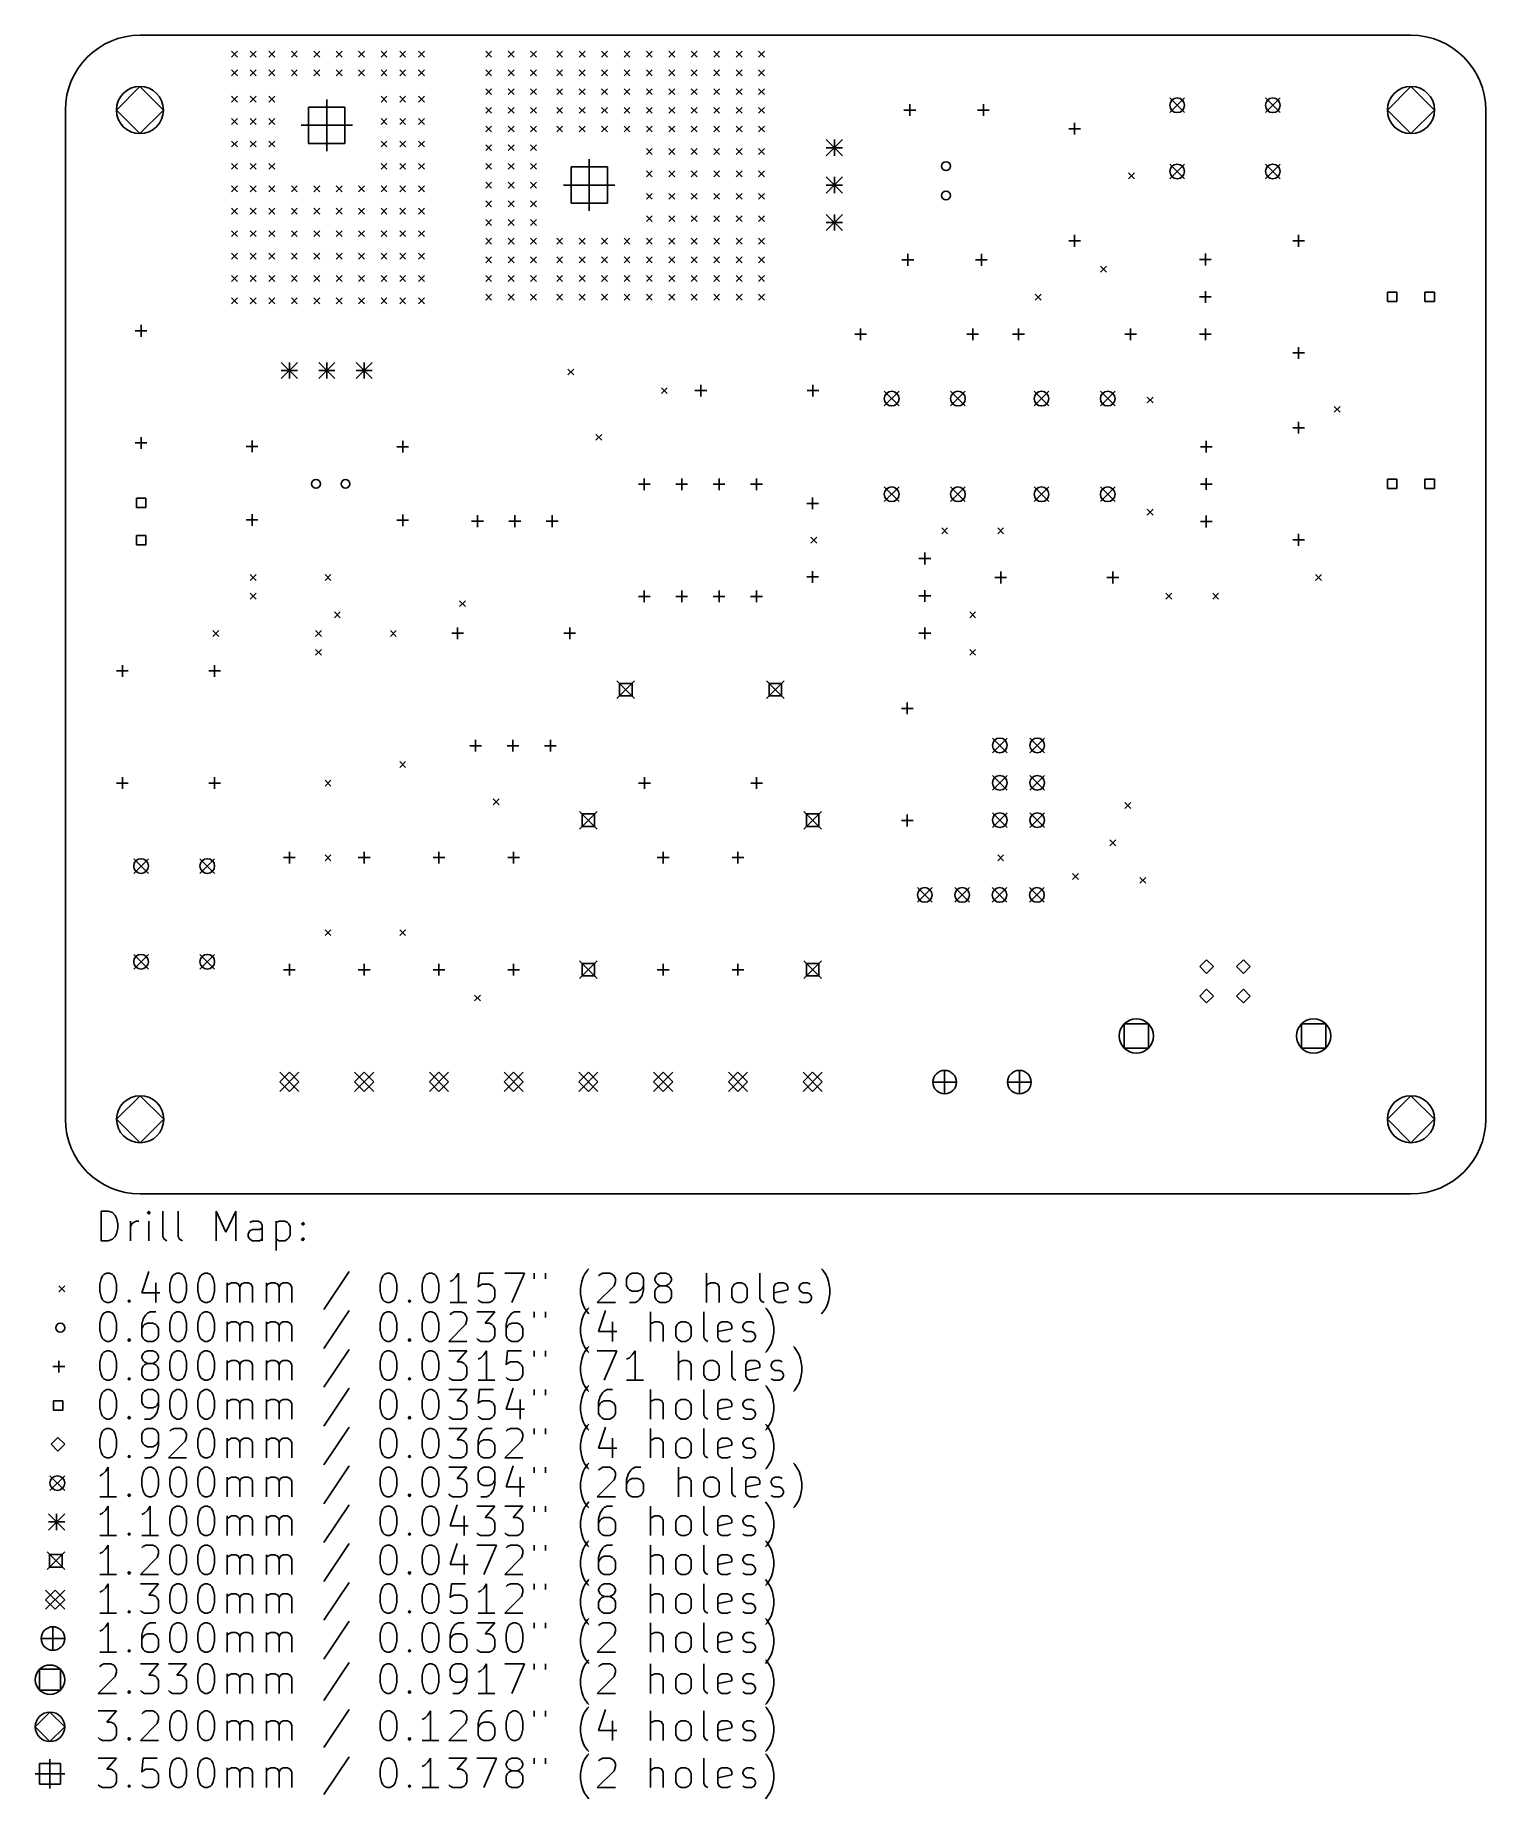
# Model space of a CAD drawing. Extents: x 92 to 190, y -138 to -18.
import ezdxf

# ---------------------------------------------------------------- set-up
doc = ezdxf.new("R2010")
doc.units = 0
doc.layers.add('BLACK', color=7, linetype='CONTINUOUS')

msp = doc.modelspace()

# ---------------------------------------------------------------- linework, layer by layer
at = {"layer": 'BLACK', "linetype": 'CONTINUOUS'}
for p, q in [((99, -17.76), (185.36, -17.76)), ((105.21, -18.85), (105.61, -19.25)), ((105.61, -18.85), (105.21, -19.25)), ((106.48, -18.85), (106.88, -19.25)), ((106.88, -18.85), (106.48, -19.25)), ((107.75, -18.85), (108.15, -19.25)), ((108.15, -18.85), (107.75, -19.25)), ((109.274, -18.85), (109.674, -19.25)), ((109.674, -18.85), (109.274, -19.25)), ((110.798, -18.85), (111.198, -19.25)), ((111.198, -18.85), (110.798, -19.25)), ((112.322, -18.85), (112.722, -19.25)), ((112.722, -18.85), (112.322, -19.25)), ((113.846, -18.85), (114.246, -19.25)), ((114.246, -18.85), (113.846, -19.25)), ((115.37, -18.85), (115.77, -19.25)), ((115.77, -18.85), (115.37, -19.25)), ((116.64, -18.85), (117.04, -19.25)), ((117.04, -18.85), (116.64, -19.25)), ((117.91, -18.85), (118.31, -19.25)), ((118.31, -18.85), (117.91, -19.25)), ((122.482, -18.85), (122.882, -19.25)), ((122.882, -18.85), (122.482, -19.25)), ((124.006, -18.85), (124.406, -19.25)), ((124.406, -18.85), (124.006, -19.25)), ((125.53, -18.85), (125.93, -19.25)), ((125.93, -18.85), (125.53, -19.25)), ((127.308, -18.85), (127.708, -19.25)), ((127.708, -18.85), (127.308, -19.25)), ((128.832, -18.85), (129.232, -19.25)), ((129.232, -18.85), (128.832, -19.25)), ((130.356, -18.85), (130.756, -19.25)), ((130.756, -18.85), (130.356, -19.25)), ((131.88, -18.85), (132.28, -19.25)), ((132.28, -18.85), (131.88, -19.25)), ((133.404, -18.85), (133.804, -19.25)), ((133.804, -18.85), (133.404, -19.25)), ((134.928, -18.85), (135.328, -19.25)), ((135.328, -18.85), (134.928, -19.25)), ((136.452, -18.85), (136.852, -19.25)), ((136.852, -18.85), (136.452, -19.25)), ((137.976, -18.85), (138.376, -19.25)), ((138.376, -18.85), (137.976, -19.25)), ((139.5, -18.85), (139.9, -19.25)), ((139.9, -18.85), (139.5, -19.25)), ((141.024, -18.85), (141.424, -19.25)), ((141.424, -18.85), (141.024, -19.25)), ((105.21, -20.12), (105.61, -20.52)), ((105.61, -20.12), (105.21, -20.52)), ((106.48, -20.12), (106.88, -20.52)), ((106.88, -20.12), (106.48, -20.52)), ((107.75, -20.12), (108.15, -20.52)), ((108.15, -20.12), (107.75, -20.52)), ((109.274, -20.12), (109.674, -20.52)), ((109.674, -20.12), (109.274, -20.52)), ((110.798, -20.12), (111.198, -20.52)), ((111.198, -20.12), (110.798, -20.52)), ((112.322, -20.12), (112.722, -20.52)), ((112.722, -20.12), (112.322, -20.52)), ((113.846, -20.12), (114.246, -20.52)), ((114.246, -20.12), (113.846, -20.52)), ((115.37, -20.12), (115.77, -20.52)), ((115.77, -20.12), (115.37, -20.52)), ((116.64, -20.12), (117.04, -20.52)), ((117.04, -20.12), (116.64, -20.52)), ((117.91, -20.12), (118.31, -20.52)), ((118.31, -20.12), (117.91, -20.52)), ((122.482, -20.12), (122.882, -20.52)), ((122.882, -20.12), (122.482, -20.52)), ((124.006, -20.12), (124.406, -20.52)), ((124.406, -20.12), (124.006, -20.52)), ((125.53, -20.12), (125.93, -20.52)), ((125.93, -20.12), (125.53, -20.52)), ((127.308, -20.12), (127.708, -20.52)), ((127.708, -20.12), (127.308, -20.52)), ((128.832, -20.12), (129.232, -20.52)), ((129.232, -20.12), (128.832, -20.52)), ((130.356, -20.12), (130.756, -20.52)), ((130.756, -20.12), (130.356, -20.52)), ((131.88, -20.12), (132.28, -20.52)), ((132.28, -20.12), (131.88, -20.52)), ((133.404, -20.12), (133.804, -20.52)), ((133.804, -20.12), (133.404, -20.52)), ((134.928, -20.12), (135.328, -20.52)), ((135.328, -20.12), (134.928, -20.52)), ((136.452, -20.12), (136.852, -20.52)), ((136.852, -20.12), (136.452, -20.52)), ((137.976, -20.12), (138.376, -20.52)), ((138.376, -20.12), (137.976, -20.52)), ((139.5, -20.12), (139.9, -20.52)), ((139.9, -20.12), (139.5, -20.52)), ((141.024, -20.12), (141.424, -20.52)), ((141.424, -20.12), (141.024, -20.52)), ((98.98, -21.24), (97.38, -22.84)), ((100.58, -22.84), (98.98, -21.24)), ((122.482, -21.39), (122.882, -21.79)), ((122.882, -21.39), (122.482, -21.79)), ((124.006, -21.39), (124.406, -21.79)), ((124.406, -21.39), (124.006, -21.79)), ((125.53, -21.39), (125.93, -21.79)), ((125.93, -21.39), (125.53, -21.79)), ((127.308, -21.39), (127.708, -21.79)), ((127.708, -21.39), (127.308, -21.79)), ((128.832, -21.39), (129.232, -21.79)), ((129.232, -21.39), (128.832, -21.79)), ((130.356, -21.39), (130.756, -21.79)), ((130.756, -21.39), (130.356, -21.79)), ((131.88, -21.39), (132.28, -21.79)), ((132.28, -21.39), (131.88, -21.79)), ((133.404, -21.39), (133.804, -21.79)), ((133.804, -21.39), (133.404, -21.79)), ((134.928, -21.39), (135.328, -21.79)), ((135.328, -21.39), (134.928, -21.79)), ((136.452, -21.39), (136.852, -21.79)), ((136.852, -21.39), (136.452, -21.79)), ((137.976, -21.39), (138.376, -21.79)), ((138.376, -21.39), (137.976, -21.79)), ((139.5, -21.39), (139.9, -21.79)), ((139.9, -21.39), (139.5, -21.79)), ((141.024, -21.39), (141.424, -21.79)), ((141.424, -21.39), (141.024, -21.79)), ((185.36, -21.24), (183.76, -22.84)), ((186.96, -22.84), (185.36, -21.24)), ((105.21, -21.898), (105.61, -22.298)), ((105.61, -21.898), (105.21, -22.298)), ((106.48, -21.898), (106.88, -22.298)), ((106.88, -21.898), (106.48, -22.298)), ((107.75, -21.898), (108.15, -22.298)), ((108.15, -21.898), (107.75, -22.298)), ((112.917, -22.6426), (110.443, -22.6426)), ((110.443, -22.6426), (110.443, -25.1174)), ((111.68, -22.13), (111.68, -25.63)), ((112.917, -25.1174), (112.917, -22.6426)), ((115.37, -21.898), (115.77, -22.298)), ((115.77, -21.898), (115.37, -22.298)), ((116.64, -21.898), (117.04, -22.298)), ((117.04, -21.898), (116.64, -22.298)), ((117.91, -21.898), (118.31, -22.298)), ((118.31, -21.898), (117.91, -22.298)), ((122.482, -22.66), (122.882, -23.06)), ((122.882, -22.66), (122.482, -23.06)), ((124.006, -22.66), (124.406, -23.06)), ((124.406, -22.66), (124.006, -23.06)), ((125.53, -22.66), (125.93, -23.06)), ((125.93, -22.66), (125.53, -23.06)), ((127.308, -22.66), (127.708, -23.06)), ((127.708, -22.66), (127.308, -23.06)), ((128.832, -22.66), (129.232, -23.06)), ((129.232, -22.66), (128.832, -23.06)), ((130.356, -22.66), (130.756, -23.06)), ((130.756, -22.66), (130.356, -23.06)), ((131.88, -22.66), (132.28, -23.06)), ((132.28, -22.66), (131.88, -23.06)), ((133.404, -22.66), (133.804, -23.06)), ((133.804, -22.66), (133.404, -23.06)), ((134.928, -22.66), (135.328, -23.06)), ((135.328, -22.66), (134.928, -23.06)), ((136.452, -22.66), (136.852, -23.06)), ((136.852, -22.66), (136.452, -23.06)), ((137.976, -22.66), (138.376, -23.06)), ((138.376, -22.66), (137.976, -23.06)), ((139.5, -22.66), (139.9, -23.06)), ((139.9, -22.66), (139.5, -23.06)), ((141.024, -22.66), (141.424, -23.06)), ((141.424, -22.66), (141.024, -23.06)), ((151.3, -22.44), (151.3, -23.24)), ((156.3, -22.44), (156.3, -23.24)), ((168.97, -22.015), (169.97, -23.015)), ((169.97, -22.015), (168.97, -23.015)), ((175.47, -22.015), (176.47, -23.015)), ((176.47, -22.015), (175.47, -23.015)), ((93.92, -91.42), (93.92, -22.84)), ((97.38, -22.84), (98.98, -24.44)), ((98.98, -24.44), (100.58, -22.84)), ((105.21, -23.422), (105.61, -23.822)), ((105.61, -23.422), (105.21, -23.822)), ((106.48, -23.422), (106.88, -23.822)), ((106.88, -23.422), (106.48, -23.822)), ((107.75, -23.422), (108.15, -23.822)), ((108.15, -23.422), (107.75, -23.822)), ((109.93, -23.88), (113.43, -23.88)), ((115.37, -23.422), (115.77, -23.822)), ((115.77, -23.422), (115.37, -23.822)), ((116.64, -23.422), (117.04, -23.822)), ((117.04, -23.422), (116.64, -23.822)), ((117.91, -23.422), (118.31, -23.822)), ((118.31, -23.422), (117.91, -23.822)), ((122.482, -23.93), (122.882, -24.33)), ((122.882, -23.93), (122.482, -24.33)), ((124.006, -23.93), (124.406, -24.33)), ((124.406, -23.93), (124.006, -24.33)), ((125.53, -23.93), (125.93, -24.33)), ((125.93, -23.93), (125.53, -24.33)), ((127.308, -23.93), (127.708, -24.33)), ((127.708, -23.93), (127.308, -24.33)), ((128.832, -23.93), (129.232, -24.33)), ((129.232, -23.93), (128.832, -24.33)), ((130.356, -23.93), (130.756, -24.33)), ((130.756, -23.93), (130.356, -24.33)), ((131.88, -23.93), (132.28, -24.33)), ((132.28, -23.93), (131.88, -24.33)), ((133.404, -23.93), (133.804, -24.33)), ((133.804, -23.93), (133.404, -24.33)), ((134.928, -23.93), (135.328, -24.33)), ((135.328, -23.93), (134.928, -24.33)), ((136.452, -23.93), (136.852, -24.33)), ((136.852, -23.93), (136.452, -24.33)), ((137.976, -23.93), (138.376, -24.33)), ((138.376, -23.93), (137.976, -24.33)), ((139.5, -23.93), (139.9, -24.33)), ((139.9, -23.93), (139.5, -24.33)), ((141.024, -23.93), (141.424, -24.33)), ((141.424, -23.93), (141.024, -24.33)), ((150.9, -22.84), (151.7, -22.84)), ((155.9, -22.84), (156.7, -22.84)), ((162.5, -23.71), (162.5, -24.51)), ((183.76, -22.84), (185.36, -24.44)), ((185.36, -24.44), (186.96, -22.84)), ((190.44, -22.84), (190.44, -91.42)), ((105.21, -24.946), (105.61, -25.346)), ((105.61, -24.946), (105.21, -25.346)), ((106.48, -24.946), (106.88, -25.346)), ((106.88, -24.946), (106.48, -25.346)), ((107.75, -24.946), (108.15, -25.346)), ((108.15, -24.946), (107.75, -25.346)), ((110.443, -25.1174), (112.917, -25.1174)), ((115.37, -24.946), (115.77, -25.346)), ((115.77, -24.946), (115.37, -25.346)), ((116.64, -24.946), (117.04, -25.346)), ((117.04, -24.946), (116.64, -25.346)), ((117.91, -24.946), (118.31, -25.346)), ((118.31, -24.946), (117.91, -25.346)), ((145.627, -24.85), (146.727, -25.95)), ((146.727, -24.85), (145.627, -25.95)), ((146.177, -24.85), (146.177, -25.95)), ((162.1, -24.11), (162.9, -24.11)), ((122.482, -25.2), (122.882, -25.6)), ((122.882, -25.2), (122.482, -25.6)), ((124.006, -25.2), (124.406, -25.6)), ((124.406, -25.2), (124.006, -25.6)), ((125.53, -25.2), (125.93, -25.6)), ((125.93, -25.2), (125.53, -25.6)), ((129.517, -26.19), (129.517, -29.69)), ((133.404, -25.454), (133.804, -25.854)), ((133.804, -25.454), (133.404, -25.854)), ((134.928, -25.454), (135.328, -25.854)), ((135.328, -25.454), (134.928, -25.854)), ((136.452, -25.454), (136.852, -25.854)), ((136.852, -25.454), (136.452, -25.854)), ((137.976, -25.454), (138.376, -25.854)), ((138.376, -25.454), (137.976, -25.854)), ((139.5, -25.454), (139.9, -25.854)), ((139.9, -25.454), (139.5, -25.854)), ((141.024, -25.454), (141.424, -25.854)), ((141.424, -25.454), (141.024, -25.854)), ((145.627, -25.4), (146.727, -25.4)), ((105.21, -26.47), (105.61, -26.87)), ((105.61, -26.47), (105.21, -26.87)), ((106.48, -26.47), (106.88, -26.87)), ((106.88, -26.47), (106.48, -26.87)), ((107.75, -26.47), (108.15, -26.87)), ((108.15, -26.47), (107.75, -26.87)), ((115.37, -26.47), (115.77, -26.87)), ((115.77, -26.47), (115.37, -26.87)), ((116.64, -26.47), (117.04, -26.87)), ((117.04, -26.47), (116.64, -26.87)), ((117.91, -26.47), (118.31, -26.87)), ((118.31, -26.47), (117.91, -26.87)), ((122.482, -26.47), (122.882, -26.87)), ((122.882, -26.47), (122.482, -26.87)), ((124.006, -26.47), (124.406, -26.87)), ((124.406, -26.47), (124.006, -26.87)), ((125.53, -26.47), (125.93, -26.87)), ((125.93, -26.47), (125.53, -26.87)), ((130.754, -26.7026), (128.28, -26.7026)), ((128.28, -26.7026), (128.28, -29.1774)), ((130.754, -29.1774), (130.754, -26.7026)), ((133.404, -26.978), (133.804, -27.378)), ((133.804, -26.978), (133.404, -27.378)), ((134.928, -26.978), (135.328, -27.378)), ((135.328, -26.978), (134.928, -27.378)), ((136.452, -26.978), (136.852, -27.378)), ((136.852, -26.978), (136.452, -27.378)), ((137.976, -26.978), (138.376, -27.378)), ((138.376, -26.978), (137.976, -27.378)), ((139.5, -26.978), (139.9, -27.378)), ((139.9, -26.978), (139.5, -27.378)), ((141.024, -26.978), (141.424, -27.378)), ((141.424, -26.978), (141.024, -27.378)), ((145.627, -27.39), (146.727, -28.49)), ((146.727, -27.39), (145.627, -28.49)), ((146.177, -27.39), (146.177, -28.49)), ((166.17, -27.105), (166.57, -27.505)), ((166.57, -27.105), (166.17, -27.505)), ((168.97, -26.515), (169.97, -27.515)), ((169.97, -26.515), (168.97, -27.515)), ((175.47, -26.515), (176.47, -27.515)), ((176.47, -26.515), (175.47, -27.515)), ((105.21, -27.994), (105.61, -28.394)), ((105.61, -27.994), (105.21, -28.394)), ((106.48, -27.994), (106.88, -28.394)), ((106.88, -27.994), (106.48, -28.394)), ((107.75, -27.994), (108.15, -28.394)), ((108.15, -27.994), (107.75, -28.394)), ((109.274, -27.994), (109.674, -28.394)), ((109.674, -27.994), (109.274, -28.394)), ((110.798, -27.994), (111.198, -28.394)), ((111.198, -27.994), (110.798, -28.394)), ((112.322, -27.994), (112.722, -28.394)), ((112.722, -27.994), (112.322, -28.394)), ((113.846, -27.994), (114.246, -28.394)), ((114.246, -27.994), (113.846, -28.394)), ((115.37, -27.994), (115.77, -28.394)), ((115.77, -27.994), (115.37, -28.394)), ((116.64, -27.994), (117.04, -28.394)), ((117.04, -27.994), (116.64, -28.394)), ((117.91, -27.994), (118.31, -28.394)), ((118.31, -27.994), (117.91, -28.394)), ((122.482, -27.74), (122.882, -28.14)), ((122.882, -27.74), (122.482, -28.14)), ((124.006, -27.74), (124.406, -28.14)), ((124.406, -27.74), (124.006, -28.14)), ((125.53, -27.74), (125.93, -28.14)), ((125.93, -27.74), (125.53, -28.14)), ((127.767, -27.94), (131.267, -27.94)), ((133.404, -28.502), (133.804, -28.902)), ((133.804, -28.502), (133.404, -28.902)), ((134.928, -28.502), (135.328, -28.902)), ((135.328, -28.502), (134.928, -28.902)), ((136.452, -28.502), (136.852, -28.902)), ((136.852, -28.502), (136.452, -28.902)), ((137.976, -28.502), (138.376, -28.902)), ((138.376, -28.502), (137.976, -28.902)), ((139.5, -28.502), (139.9, -28.902)), ((139.9, -28.502), (139.5, -28.902)), ((141.024, -28.502), (141.424, -28.902)), ((141.424, -28.502), (141.024, -28.902)), ((145.627, -27.94), (146.727, -27.94)), ((105.21, -29.518), (105.61, -29.918)), ((105.61, -29.518), (105.21, -29.918)), ((106.48, -29.518), (106.88, -29.918)), ((106.88, -29.518), (106.48, -29.918)), ((107.75, -29.518), (108.15, -29.918)), ((108.15, -29.518), (107.75, -29.918)), ((109.274, -29.518), (109.674, -29.918)), ((109.674, -29.518), (109.274, -29.918)), ((110.798, -29.518), (111.198, -29.918)), ((111.198, -29.518), (110.798, -29.918)), ((112.322, -29.518), (112.722, -29.918)), ((112.722, -29.518), (112.322, -29.918)), ((113.846, -29.518), (114.246, -29.918)), ((114.246, -29.518), (113.846, -29.918)), ((115.37, -29.518), (115.77, -29.918)), ((115.77, -29.518), (115.37, -29.918)), ((116.64, -29.518), (117.04, -29.918)), ((117.04, -29.518), (116.64, -29.918)), ((117.91, -29.518), (118.31, -29.918)), ((118.31, -29.518), (117.91, -29.918)), ((122.482, -29.01), (122.882, -29.41)), ((122.882, -29.01), (122.482, -29.41)), ((124.006, -29.01), (124.406, -29.41)), ((124.406, -29.01), (124.006, -29.41)), ((125.53, -29.01), (125.93, -29.41)), ((125.93, -29.01), (125.53, -29.41)), ((128.28, -29.1774), (130.754, -29.1774)), ((145.627, -29.93), (146.727, -31.03)), ((146.727, -29.93), (145.627, -31.03)), ((146.177, -29.93), (146.177, -31.03)), ((105.21, -31.042), (105.61, -31.442)), ((105.61, -31.042), (105.21, -31.442)), ((106.48, -31.042), (106.88, -31.442)), ((106.88, -31.042), (106.48, -31.442)), ((107.75, -31.042), (108.15, -31.442)), ((108.15, -31.042), (107.75, -31.442)), ((109.274, -31.042), (109.674, -31.442)), ((109.674, -31.042), (109.274, -31.442)), ((110.798, -31.042), (111.198, -31.442)), ((111.198, -31.042), (110.798, -31.442)), ((112.322, -31.042), (112.722, -31.442)), ((112.722, -31.042), (112.322, -31.442)), ((113.846, -31.042), (114.246, -31.442)), ((114.246, -31.042), (113.846, -31.442)), ((115.37, -31.042), (115.77, -31.442)), ((115.77, -31.042), (115.37, -31.442)), ((116.64, -31.042), (117.04, -31.442)), ((117.04, -31.042), (116.64, -31.442)), ((117.91, -31.042), (118.31, -31.442)), ((118.31, -31.042), (117.91, -31.442)), ((122.482, -30.28), (122.882, -30.68)), ((122.882, -30.28), (122.482, -30.68)), ((124.006, -30.28), (124.406, -30.68)), ((124.406, -30.28), (124.006, -30.68)), ((125.53, -30.28), (125.93, -30.68)), ((125.93, -30.28), (125.53, -30.68)), ((133.404, -30.026), (133.804, -30.426)), ((133.804, -30.026), (133.404, -30.426)), ((134.928, -30.026), (135.328, -30.426)), ((135.328, -30.026), (134.928, -30.426)), ((136.452, -30.026), (136.852, -30.426)), ((136.852, -30.026), (136.452, -30.426)), ((137.976, -30.026), (138.376, -30.426)), ((138.376, -30.026), (137.976, -30.426)), ((139.5, -30.026), (139.9, -30.426)), ((139.9, -30.026), (139.5, -30.426)), ((141.024, -30.026), (141.424, -30.426)), ((141.424, -30.026), (141.024, -30.426)), ((145.627, -30.48), (146.727, -30.48)), ((122.482, -31.55), (122.882, -31.95)), ((122.882, -31.55), (122.482, -31.95)), ((124.006, -31.55), (124.406, -31.95)), ((124.406, -31.55), (124.006, -31.95)), ((125.53, -31.55), (125.93, -31.95)), ((125.93, -31.55), (125.53, -31.95)), ((127.308, -31.55), (127.708, -31.95)), ((127.708, -31.55), (127.308, -31.95)), ((128.832, -31.55), (129.232, -31.95)), ((129.232, -31.55), (128.832, -31.95)), ((130.356, -31.55), (130.756, -31.95)), ((130.756, -31.55), (130.356, -31.95)), ((131.88, -31.55), (132.28, -31.95)), ((132.28, -31.55), (131.88, -31.95)), ((133.404, -31.55), (133.804, -31.95)), ((133.804, -31.55), (133.404, -31.95)), ((134.928, -31.55), (135.328, -31.95)), ((135.328, -31.55), (134.928, -31.95)), ((136.452, -31.55), (136.852, -31.95)), ((136.852, -31.55), (136.452, -31.95)), ((137.976, -31.55), (138.376, -31.95)), ((138.376, -31.55), (137.976, -31.95)), ((139.5, -31.55), (139.9, -31.95)), ((139.9, -31.55), (139.5, -31.95)), ((141.024, -31.55), (141.424, -31.95)), ((141.424, -31.55), (141.024, -31.95)), ((162.1, -31.73), (162.9, -31.73)), ((162.5, -31.33), (162.5, -32.13)), ((177.32, -31.73), (178.12, -31.73)), ((177.72, -31.33), (177.72, -32.13)), ((105.21, -32.566), (105.61, -32.966)), ((105.61, -32.566), (105.21, -32.966)), ((106.48, -32.566), (106.88, -32.966)), ((106.88, -32.566), (106.48, -32.966)), ((107.75, -32.566), (108.15, -32.966)), ((108.15, -32.566), (107.75, -32.966)), ((109.274, -32.566), (109.674, -32.966)), ((109.674, -32.566), (109.274, -32.966)), ((110.798, -32.566), (111.198, -32.966)), ((111.198, -32.566), (110.798, -32.966)), ((112.322, -32.566), (112.722, -32.966)), ((112.722, -32.566), (112.322, -32.966)), ((113.846, -32.566), (114.246, -32.966)), ((114.246, -32.566), (113.846, -32.966)), ((115.37, -32.566), (115.77, -32.966)), ((115.77, -32.566), (115.37, -32.966)), ((116.64, -32.566), (117.04, -32.966)), ((117.04, -32.566), (116.64, -32.966)), ((117.91, -32.566), (118.31, -32.966)), ((118.31, -32.566), (117.91, -32.966)), ((122.482, -32.82), (122.882, -33.22)), ((122.882, -32.82), (122.482, -33.22)), ((124.006, -32.82), (124.406, -33.22)), ((124.406, -32.82), (124.006, -33.22)), ((125.53, -32.82), (125.93, -33.22)), ((125.93, -32.82), (125.53, -33.22)), ((127.308, -32.82), (127.708, -33.22)), ((127.708, -32.82), (127.308, -33.22)), ((128.832, -32.82), (129.232, -33.22)), ((129.232, -32.82), (128.832, -33.22)), ((130.356, -32.82), (130.756, -33.22)), ((130.756, -32.82), (130.356, -33.22)), ((131.88, -32.82), (132.28, -33.22)), ((132.28, -32.82), (131.88, -33.22)), ((133.404, -32.82), (133.804, -33.22)), ((133.804, -32.82), (133.404, -33.22)), ((134.928, -32.82), (135.328, -33.22)), ((135.328, -32.82), (134.928, -33.22)), ((136.452, -32.82), (136.852, -33.22)), ((136.852, -32.82), (136.452, -33.22)), ((137.976, -32.82), (138.376, -33.22)), ((138.376, -32.82), (137.976, -33.22)), ((139.5, -32.82), (139.9, -33.22)), ((139.9, -32.82), (139.5, -33.22)), ((141.024, -32.82), (141.424, -33.22)), ((141.424, -32.82), (141.024, -33.22)), ((150.77, -33.02), (151.57, -33.02)), ((151.17, -32.62), (151.17, -33.42)), ((155.77, -33.02), (156.57, -33.02)), ((156.17, -32.62), (156.17, -33.42)), ((164.265, -33.455), (164.665, -33.855)), ((164.665, -33.455), (164.265, -33.855)), ((170.99, -33), (171.79, -33)), ((171.39, -32.6), (171.39, -33.4)), ((105.21, -34.09), (105.61, -34.49)), ((105.61, -34.09), (105.21, -34.49)), ((106.48, -34.09), (106.88, -34.49)), ((106.88, -34.09), (106.48, -34.49)), ((107.75, -34.09), (108.15, -34.49)), ((108.15, -34.09), (107.75, -34.49)), ((109.274, -34.09), (109.674, -34.49)), ((109.674, -34.09), (109.274, -34.49)), ((110.798, -34.09), (111.198, -34.49)), ((111.198, -34.09), (110.798, -34.49)), ((112.322, -34.09), (112.722, -34.49)), ((112.722, -34.09), (112.322, -34.49)), ((113.846, -34.09), (114.246, -34.49)), ((114.246, -34.09), (113.846, -34.49)), ((115.37, -34.09), (115.77, -34.49)), ((115.77, -34.09), (115.37, -34.49)), ((116.64, -34.09), (117.04, -34.49)), ((117.04, -34.09), (116.64, -34.49)), ((117.91, -34.09), (118.31, -34.49)), ((118.31, -34.09), (117.91, -34.49)), ((122.482, -34.09), (122.882, -34.49)), ((122.882, -34.09), (122.482, -34.49)), ((124.006, -34.09), (124.406, -34.49)), ((124.406, -34.09), (124.006, -34.49)), ((125.53, -34.09), (125.93, -34.49)), ((125.93, -34.09), (125.53, -34.49)), ((127.308, -34.09), (127.708, -34.49)), ((127.708, -34.09), (127.308, -34.49)), ((128.832, -34.09), (129.232, -34.49)), ((129.232, -34.09), (128.832, -34.49)), ((130.356, -34.09), (130.756, -34.49)), ((130.756, -34.09), (130.356, -34.49)), ((131.88, -34.09), (132.28, -34.49)), ((132.28, -34.09), (131.88, -34.49)), ((133.404, -34.09), (133.804, -34.49)), ((133.804, -34.09), (133.404, -34.49)), ((134.928, -34.09), (135.328, -34.49)), ((135.328, -34.09), (134.928, -34.49)), ((136.452, -34.09), (136.852, -34.49)), ((136.852, -34.09), (136.452, -34.49)), ((137.976, -34.09), (138.376, -34.49)), ((138.376, -34.09), (137.976, -34.49)), ((139.5, -34.09), (139.9, -34.49)), ((139.9, -34.09), (139.5, -34.49)), ((141.024, -34.09), (141.424, -34.49)), ((141.424, -34.09), (141.024, -34.49)), ((105.21, -35.614), (105.61, -36.014)), ((105.61, -35.614), (105.21, -36.014)), ((106.48, -35.614), (106.88, -36.014)), ((106.88, -35.614), (106.48, -36.014)), ((107.75, -35.614), (108.15, -36.014)), ((108.15, -35.614), (107.75, -36.014)), ((109.274, -35.614), (109.674, -36.014)), ((109.674, -35.614), (109.274, -36.014)), ((110.798, -35.614), (111.198, -36.014)), ((111.198, -35.614), (110.798, -36.014)), ((112.322, -35.614), (112.722, -36.014)), ((112.722, -35.614), (112.322, -36.014)), ((113.846, -35.614), (114.246, -36.014)), ((114.246, -35.614), (113.846, -36.014)), ((115.37, -35.614), (115.77, -36.014)), ((115.77, -35.614), (115.37, -36.014)), ((116.64, -35.614), (117.04, -36.014)), ((117.04, -35.614), (116.64, -36.014)), ((117.91, -35.614), (118.31, -36.014)), ((118.31, -35.614), (117.91, -36.014)), ((122.482, -35.36), (122.882, -35.76)), ((122.882, -35.36), (122.482, -35.76)), ((124.006, -35.36), (124.406, -35.76)), ((124.406, -35.36), (124.006, -35.76)), ((125.53, -35.36), (125.93, -35.76)), ((125.93, -35.36), (125.53, -35.76)), ((127.308, -35.36), (127.708, -35.76)), ((127.708, -35.36), (127.308, -35.76)), ((128.832, -35.36), (129.232, -35.76)), ((129.232, -35.36), (128.832, -35.76)), ((130.356, -35.36), (130.756, -35.76)), ((130.756, -35.36), (130.356, -35.76)), ((131.88, -35.36), (132.28, -35.76)), ((132.28, -35.36), (131.88, -35.76)), ((133.404, -35.36), (133.804, -35.76)), ((133.804, -35.36), (133.404, -35.76)), ((134.928, -35.36), (135.328, -35.76)), ((135.328, -35.36), (134.928, -35.76)), ((136.452, -35.36), (136.852, -35.76)), ((136.852, -35.36), (136.452, -35.76)), ((137.976, -35.36), (138.376, -35.76)), ((138.376, -35.36), (137.976, -35.76)), ((139.5, -35.36), (139.9, -35.76)), ((139.9, -35.36), (139.5, -35.76)), ((141.024, -35.36), (141.424, -35.76)), ((141.424, -35.36), (141.024, -35.76)), ((159.82, -35.36), (160.22, -35.76)), ((160.22, -35.36), (159.82, -35.76)), ((170.99, -35.54), (171.79, -35.54)), ((171.39, -35.14), (171.39, -35.94)), ((184.408, -35.2218), (183.772, -35.2218)), ((183.772, -35.2218), (183.772, -35.8582)), ((183.772, -35.8582), (184.408, -35.8582)), ((184.408, -35.8582), (184.408, -35.2218)), ((186.948, -35.2218), (186.312, -35.2218)), ((186.312, -35.2218), (186.312, -35.8582)), ((186.312, -35.8582), (186.948, -35.8582)), ((186.948, -35.8582), (186.948, -35.2218)), ((98.66, -37.846), (99.46, -37.846)), ((99.06, -37.446), (99.06, -38.246)), ((147.555, -38.08), (148.355, -38.08)), ((147.955, -37.68), (147.955, -38.48)), ((155.175, -38.08), (155.975, -38.08)), ((155.575, -37.68), (155.575, -38.48)), ((158.29, -38.08), (159.09, -38.08)), ((158.69, -37.68), (158.69, -38.48)), ((165.91, -38.08), (166.71, -38.08)), ((166.31, -37.68), (166.31, -38.48)), ((170.99, -38.08), (171.79, -38.08)), ((171.39, -37.68), (171.39, -38.48)), ((177.32, -39.35), (178.12, -39.35)), ((177.72, -38.95), (177.72, -39.75)), ((108.59, -39.99), (109.69, -41.09)), ((109.69, -39.99), (108.59, -41.09)), ((108.59, -40.54), (109.69, -40.54)), ((109.14, -39.99), (109.14, -41.09)), ((111.13, -39.99), (112.23, -41.09)), ((112.23, -39.99), (111.13, -41.09)), ((111.13, -40.54), (112.23, -40.54)), ((111.68, -39.99), (111.68, -41.09)), ((113.67, -39.99), (114.77, -41.09)), ((114.77, -39.99), (113.67, -41.09)), ((113.67, -40.54), (114.77, -40.54)), ((114.22, -39.99), (114.22, -41.09)), ((128.07, -40.44), (128.47, -40.84)), ((128.47, -40.44), (128.07, -40.84)), ((134.42, -41.71), (134.82, -42.11)), ((134.82, -41.71), (134.42, -42.11)), ((136.7, -41.91), (137.5, -41.91)), ((137.1, -41.51), (137.1, -42.31)), ((144.32, -41.91), (145.12, -41.91)), ((144.72, -41.51), (144.72, -42.31)), ((149.57, -41.95), (150.57, -42.95)), ((150.57, -41.95), (149.57, -42.95)), ((154.07, -41.95), (155.07, -42.95)), ((155.07, -41.95), (154.07, -42.95)), ((159.75, -41.95), (160.75, -42.95)), ((160.75, -41.95), (159.75, -42.95)), ((164.25, -41.95), (165.25, -42.95)), ((165.25, -41.95), (164.25, -42.95)), ((167.44, -42.345), (167.84, -42.745)), ((167.84, -42.345), (167.44, -42.745)), ((180.14, -42.98), (180.54, -43.38)), ((180.54, -42.98), (180.14, -43.38)), ((177.72, -44.03), (177.72, -44.83)), ((98.66, -45.466), (99.46, -45.466)), ((99.06, -45.066), (99.06, -45.866)), ((106.6, -45.3), (106.6, -46.1)), ((116.84, -45.32), (116.84, -46.12)), ((129.975, -44.885), (130.375, -45.285)), ((130.375, -44.885), (129.975, -45.285)), ((171.45, -45.32), (171.45, -46.12)), ((177.32, -44.43), (178.12, -44.43)), ((106.2, -45.7), (107, -45.7)), ((116.44, -45.72), (117.24, -45.72)), ((171.05, -45.72), (171.85, -45.72)), ((133.26, -47.87), (133.26, -48.67)), ((135.8, -47.87), (135.8, -48.67)), ((138.34, -47.87), (138.34, -48.67)), ((140.88, -47.87), (140.88, -48.67)), ((171.45, -47.86), (171.45, -48.66)), ((184.408, -47.9218), (183.772, -47.9218)), ((183.772, -47.9218), (183.772, -48.5582)), ((184.408, -48.5582), (184.408, -47.9218)), ((186.948, -47.9218), (186.312, -47.9218)), ((186.312, -47.9218), (186.312, -48.5582)), ((186.948, -48.5582), (186.948, -47.9218)), ((132.86, -48.27), (133.66, -48.27)), ((135.4, -48.27), (136.2, -48.27)), ((137.94, -48.27), (138.74, -48.27)), ((140.48, -48.27), (141.28, -48.27)), ((149.57, -48.45), (150.57, -49.45)), ((150.57, -48.45), (149.57, -49.45)), ((154.07, -48.45), (155.07, -49.45)), ((155.07, -48.45), (154.07, -49.45)), ((159.75, -48.45), (160.75, -49.45)), ((160.75, -48.45), (159.75, -49.45)), ((164.25, -48.45), (165.25, -49.45)), ((165.25, -48.45), (164.25, -49.45)), ((171.05, -48.26), (171.85, -48.26)), ((183.772, -48.5582), (184.408, -48.5582)), ((186.312, -48.5582), (186.948, -48.5582)), ((99.3782, -49.2118), (98.7418, -49.2118)), ((98.7418, -49.2118), (98.7418, -49.8482)), ((98.7418, -49.8482), (99.3782, -49.8482)), ((99.3782, -49.8482), (99.3782, -49.2118)), ((106.6, -50.3), (106.6, -51.1)), ((116.84, -50.32), (116.84, -51.12)), ((144.3, -49.57), (145.1, -49.57)), ((144.7, -49.17), (144.7, -49.97)), ((167.44, -49.965), (167.84, -50.365)), ((167.84, -49.965), (167.44, -50.365)), ((106.2, -50.7), (107, -50.7)), ((116.44, -50.72), (117.24, -50.72)), ((121.52, -50.78), (122.32, -50.78)), ((121.92, -50.38), (121.92, -51.18)), ((124.06, -50.78), (124.86, -50.78)), ((124.46, -50.38), (124.46, -51.18)), ((126.6, -50.78), (127.4, -50.78)), ((127, -50.38), (127, -51.18)), ((153.47, -51.235), (153.87, -51.635)), ((153.87, -51.235), (153.47, -51.635)), ((157.28, -51.235), (157.68, -51.635)), ((157.68, -51.235), (157.28, -51.635)), ((171.05, -50.8), (171.85, -50.8)), ((171.45, -50.4), (171.45, -51.2)), ((99.3782, -51.7518), (98.7418, -51.7518)), ((98.7418, -51.7518), (98.7418, -52.3882)), ((98.7418, -52.3882), (99.3782, -52.3882)), ((99.3782, -52.3882), (99.3782, -51.7518)), ((144.58, -51.87), (144.98, -52.27)), ((144.98, -51.87), (144.58, -52.27)), ((177.32, -52.05), (178.12, -52.05)), ((177.72, -51.65), (177.72, -52.45)), ((151.92, -53.32), (152.72, -53.32)), ((152.32, -52.92), (152.32, -53.72)), ((106.48, -54.41), (106.88, -54.81)), ((106.88, -54.41), (106.48, -54.81)), ((111.56, -54.41), (111.96, -54.81)), ((111.96, -54.41), (111.56, -54.81)), ((144.3, -54.57), (145.1, -54.57)), ((144.7, -54.17), (144.7, -54.97)), ((157.08, -54.61), (157.88, -54.61)), ((157.48, -54.21), (157.48, -55.01)), ((164.7, -54.61), (165.5, -54.61)), ((165.1, -54.21), (165.1, -55.01)), ((178.87, -54.41), (179.27, -54.81)), ((179.27, -54.41), (178.87, -54.81)), ((106.48, -55.68), (106.88, -56.08)), ((106.88, -55.68), (106.48, -56.08)), ((120.704, -56.188), (121.104, -56.588)), ((121.104, -56.188), (120.704, -56.588)), ((132.86, -55.89), (133.66, -55.89)), ((133.26, -55.49), (133.26, -56.29)), ((135.4, -55.89), (136.2, -55.89)), ((135.8, -55.49), (135.8, -56.29)), ((137.94, -55.89), (138.74, -55.89)), ((138.34, -55.49), (138.34, -56.29)), ((140.48, -55.89), (141.28, -55.89)), ((140.88, -55.49), (140.88, -56.29)), ((151.92, -55.86), (152.72, -55.86)), ((152.32, -55.46), (152.32, -56.26)), ((168.71, -55.68), (169.11, -56.08)), ((169.11, -55.68), (168.71, -56.08)), ((171.885, -55.68), (172.285, -56.08)), ((172.285, -55.68), (171.885, -56.08)), ((112.195, -56.95), (112.595, -57.35)), ((112.595, -56.95), (112.195, -57.35)), ((155.375, -56.95), (155.775, -57.35)), ((155.775, -56.95), (155.375, -57.35)), ((103.94, -58.22), (104.34, -58.62)), ((104.34, -58.22), (103.94, -58.62)), ((110.925, -58.22), (111.325, -58.62)), ((111.325, -58.22), (110.925, -58.62)), ((116.005, -58.22), (116.405, -58.62)), ((116.405, -58.22), (116.005, -58.62)), ((120.17, -58.4), (120.97, -58.4)), ((120.57, -58), (120.57, -58.8)), ((127.79, -58.4), (128.59, -58.4)), ((128.19, -58), (128.19, -58.8)), ((151.92, -58.4), (152.72, -58.4)), ((152.32, -58), (152.32, -58.8)), ((110.925, -59.49), (111.325, -59.89)), ((111.325, -59.49), (110.925, -59.89)), ((155.375, -59.49), (155.775, -59.89)), ((155.775, -59.49), (155.375, -59.89)), ((97.39, -60.96), (98.19, -60.96)), ((97.79, -60.56), (97.79, -61.36)), ((103.66, -60.96), (104.46, -60.96)), ((104.06, -60.56), (104.06, -61.36)), ((131.4, -61.63), (132.6, -62.83)), ((132.6, -61.63), (131.4, -62.83)), ((132.424, -61.8057), (131.576, -61.8057)), ((131.576, -61.8057), (131.576, -62.6543)), ((132.424, -62.6543), (132.424, -61.8057)), ((141.56, -61.63), (142.76, -62.83)), ((142.76, -61.63), (141.56, -62.83)), ((142.584, -61.8057), (141.736, -61.8057)), ((141.736, -61.8057), (141.736, -62.6543)), ((142.584, -62.6543), (142.584, -61.8057)), ((131.576, -62.6543), (132.424, -62.6543)), ((141.736, -62.6543), (142.584, -62.6543)), ((150.73, -63.5), (151.53, -63.5)), ((151.13, -63.1), (151.13, -63.9)), ((121.793, -65.64), (121.793, -66.44)), ((124.333, -65.64), (124.333, -66.44)), ((126.873, -65.64), (126.873, -66.44)), ((156.92, -65.52), (157.92, -66.52)), ((157.92, -65.52), (156.92, -66.52)), ((159.46, -65.52), (160.46, -66.52)), ((160.46, -65.52), (159.46, -66.52)), ((121.393, -66.04), (122.193, -66.04)), ((123.933, -66.04), (124.733, -66.04)), ((126.473, -66.04), (127.273, -66.04)), ((97.79, -68.18), (97.79, -68.98)), ((104.06, -68.18), (104.06, -68.98)), ((116.64, -67.11), (117.04, -67.51)), ((117.04, -67.11), (116.64, -67.51)), ((133.27, -68.18), (133.27, -68.98)), ((140.89, -68.18), (140.89, -68.98)), ((156.92, -68.06), (157.92, -69.06)), ((157.92, -68.06), (156.92, -69.06)), ((159.46, -68.06), (160.46, -69.06)), ((160.46, -68.06), (159.46, -69.06)), ((97.39, -68.58), (98.19, -68.58)), ((103.66, -68.58), (104.46, -68.58)), ((111.56, -68.38), (111.96, -68.78)), ((111.96, -68.38), (111.56, -68.78)), ((132.87, -68.58), (133.67, -68.58)), ((140.49, -68.58), (141.29, -68.58)), ((122.99, -69.65), (123.39, -70.05)), ((123.39, -69.65), (122.99, -70.05)), ((128.86, -70.5), (130.06, -71.7)), ((130.06, -70.5), (128.86, -71.7)), ((129.884, -70.6757), (129.036, -70.6757)), ((129.036, -70.6757), (129.036, -71.5243)), ((129.884, -71.5243), (129.884, -70.6757)), ((144.1, -70.5), (145.3, -71.7)), ((145.3, -70.5), (144.1, -71.7)), ((145.124, -70.6757), (144.276, -70.6757)), ((144.276, -70.6757), (144.276, -71.5243)), ((145.124, -71.5243), (145.124, -70.6757)), ((156.92, -70.6), (157.92, -71.6)), ((157.92, -70.6), (156.92, -71.6)), ((159.46, -70.6), (160.46, -71.6)), ((160.46, -70.6), (159.46, -71.6)), ((165.916, -69.904), (166.316, -70.304)), ((166.316, -69.904), (165.916, -70.304)), ((129.036, -71.5243), (129.884, -71.5243)), ((144.276, -71.5243), (145.124, -71.5243)), ((150.73, -71.12), (151.53, -71.12)), ((151.13, -70.72), (151.13, -71.52)), ((164.9, -72.444), (165.3, -72.844)), ((165.3, -72.444), (164.9, -72.844)), ((98.56, -73.72), (99.56, -74.72)), ((99.56, -73.72), (98.56, -74.72)), ((103.06, -73.72), (104.06, -74.72)), ((104.06, -73.72), (103.06, -74.72)), ((108.74, -73.64), (109.54, -73.64)), ((109.14, -73.24), (109.14, -74.04)), ((111.56, -73.46), (111.96, -73.86)), ((111.96, -73.46), (111.56, -73.86)), ((113.82, -73.64), (114.62, -73.64)), ((114.22, -73.24), (114.22, -74.04)), ((118.9, -73.64), (119.7, -73.64)), ((119.3, -73.24), (119.3, -74.04)), ((123.98, -73.64), (124.78, -73.64)), ((124.38, -73.24), (124.38, -74.04)), ((134.14, -73.64), (134.94, -73.64)), ((134.54, -73.24), (134.54, -74.04)), ((139.22, -73.64), (140.02, -73.64)), ((139.62, -73.24), (139.62, -74.04)), ((157.28, -73.46), (157.68, -73.86)), ((157.68, -73.46), (157.28, -73.86)), ((162.36, -74.73), (162.76, -75.13)), ((162.76, -74.73), (162.36, -75.13)), ((166.932, -74.984), (167.332, -75.384)), ((167.332, -74.984), (166.932, -75.384)), ((151.82, -75.68), (152.82, -76.68)), ((152.82, -75.68), (151.82, -76.68)), ((154.36, -75.68), (155.36, -76.68)), ((155.36, -75.68), (154.36, -76.68)), ((156.9, -75.68), (157.9, -76.68)), ((157.9, -75.68), (156.9, -76.68)), ((159.44, -75.68), (160.44, -76.68)), ((160.44, -75.68), (159.44, -76.68)), ((111.56, -78.54), (111.96, -78.94)), ((111.96, -78.54), (111.56, -78.94)), ((116.64, -78.54), (117.04, -78.94)), ((117.04, -78.54), (116.64, -78.94)), ((98.56, -80.22), (99.56, -81.22)), ((99.56, -80.22), (98.56, -81.22)), ((103.06, -80.22), (104.06, -81.22)), ((104.06, -80.22), (103.06, -81.22)), ((108.74, -81.26), (109.54, -81.26)), ((109.14, -80.86), (109.14, -81.66)), ((113.82, -81.26), (114.62, -81.26)), ((114.22, -80.86), (114.22, -81.66)), ((118.9, -81.26), (119.7, -81.26)), ((119.3, -80.86), (119.3, -81.66)), ((123.98, -81.26), (124.78, -81.26)), ((124.38, -80.86), (124.38, -81.66)), ((128.86, -80.66), (130.06, -81.86)), ((130.06, -80.66), (128.86, -81.86)), ((129.884, -80.8357), (129.036, -80.8357)), ((129.036, -80.8357), (129.036, -81.6843)), ((129.884, -81.6843), (129.884, -80.8357)), ((134.14, -81.26), (134.94, -81.26)), ((134.54, -80.86), (134.54, -81.66)), ((139.22, -81.26), (140.02, -81.26)), ((139.62, -80.86), (139.62, -81.66)), ((144.1, -80.66), (145.3, -81.86)), ((145.3, -80.66), (144.1, -81.86)), ((145.124, -80.8357), (144.276, -80.8357)), ((144.276, -80.8357), (144.276, -81.6843)), ((145.124, -81.6843), (145.124, -80.8357)), ((171.47, -80.5925), (171.01, -81.0525)), ((171.01, -81.0525), (171.47, -81.5125)), ((171.93, -81.0525), (171.47, -80.5925)), ((171.47, -81.5125), (171.93, -81.0525)), ((173.97, -80.5925), (173.51, -81.0525)), ((173.51, -81.0525), (173.97, -81.5125)), ((174.43, -81.0525), (173.97, -80.5925)), ((173.97, -81.5125), (174.43, -81.0525)), ((129.036, -81.6843), (129.884, -81.6843)), ((144.276, -81.6843), (145.124, -81.6843)), ((171.47, -82.5925), (171.01, -83.0525)), ((171.93, -83.0525), (171.47, -82.5925)), ((173.97, -82.5925), (173.51, -83.0525)), ((174.43, -83.0525), (173.97, -82.5925)), ((121.72, -82.985), (122.12, -83.385)), ((122.12, -82.985), (121.72, -83.385)), ((171.01, -83.0525), (171.47, -83.5125)), ((171.47, -83.5125), (171.93, -83.0525)), ((173.51, -83.0525), (173.97, -83.5125)), ((173.97, -83.5125), (174.43, -83.0525)), ((167.524, -84.9387), (165.876, -84.9387)), ((165.876, -84.9387), (165.876, -86.5863)), ((167.524, -86.5863), (167.524, -84.9387)), ((179.564, -84.9387), (177.916, -84.9387)), ((177.916, -84.9387), (177.916, -86.5863)), ((179.564, -86.5863), (179.564, -84.9387)), ((165.876, -86.5863), (167.524, -86.5863)), ((177.916, -86.5863), (179.564, -86.5863)), ((108.49, -88.23), (109.79, -89.53)), ((109.79, -88.23), (108.49, -89.53)), ((109.14, -88.23), (108.49, -88.88)), ((109.79, -88.88), (109.14, -88.23)), ((113.57, -88.23), (114.87, -89.53)), ((114.87, -88.23), (113.57, -89.53)), ((114.22, -88.23), (113.57, -88.88)), ((114.87, -88.88), (114.22, -88.23)), ((118.65, -88.23), (119.95, -89.53)), ((119.95, -88.23), (118.65, -89.53)), ((119.3, -88.23), (118.65, -88.88)), ((119.95, -88.88), (119.3, -88.23)), ((123.73, -88.23), (125.03, -89.53)), ((125.03, -88.23), (123.73, -89.53)), ((124.38, -88.23), (123.73, -88.88)), ((125.03, -88.88), (124.38, -88.23)), ((128.81, -88.23), (130.11, -89.53)), ((130.11, -88.23), (128.81, -89.53)), ((129.46, -88.23), (128.81, -88.88)), ((130.11, -88.88), (129.46, -88.23)), ((133.89, -88.23), (135.19, -89.53)), ((135.19, -88.23), (133.89, -89.53)), ((134.54, -88.23), (133.89, -88.88)), ((135.19, -88.88), (134.54, -88.23)), ((138.97, -88.23), (140.27, -89.53)), ((140.27, -88.23), (138.97, -89.53)), ((139.62, -88.23), (138.97, -88.88)), ((140.27, -88.88), (139.62, -88.23)), ((144.05, -88.23), (145.35, -89.53)), ((145.35, -88.23), (144.05, -89.53)), ((144.7, -88.23), (144.05, -88.88)), ((145.35, -88.88), (144.7, -88.23)), ((153.67, -88.1), (153.67, -89.7)), ((158.75, -88.1), (158.75, -89.7)), ((99, -89.82), (97.4, -91.42)), ((100.6, -91.42), (99, -89.82)), ((108.49, -88.88), (109.14, -89.53)), ((109.14, -89.53), (109.79, -88.88)), ((113.57, -88.88), (114.22, -89.53)), ((114.22, -89.53), (114.87, -88.88)), ((118.65, -88.88), (119.3, -89.53)), ((119.3, -89.53), (119.95, -88.88)), ((123.73, -88.88), (124.38, -89.53)), ((124.38, -89.53), (125.03, -88.88)), ((128.81, -88.88), (129.46, -89.53)), ((129.46, -89.53), (130.11, -88.88)), ((133.89, -88.88), (134.54, -89.53)), ((134.54, -89.53), (135.19, -88.88)), ((138.97, -88.88), (139.62, -89.53)), ((139.62, -89.53), (140.27, -88.88)), ((144.05, -88.88), (144.7, -89.53)), ((144.7, -89.53), (145.35, -88.88)), ((152.87, -88.9), (154.47, -88.9)), ((157.95, -88.9), (159.55, -88.9)), ((185.36, -89.82), (183.76, -91.42)), ((186.96, -91.42), (185.36, -89.82)), ((97.4, -91.42), (99, -93.02)), ((99, -93.02), (100.6, -91.42)), ((183.76, -91.42), (185.36, -93.02)), ((185.36, -93.02), (186.96, -91.42)), ((185.36, -96.5), (99, -96.5)), ((96.3462, -99.6752), (96.3462, -97.6752)), ((96.3462, -97.6752), (96.8224, -97.6752)), ((96.8224, -97.6752), (97.1081, -97.7705)), ((97.1081, -97.7705), (97.2986, -97.961)), ((97.2986, -97.961), (97.3938, -98.1514)), ((97.3938, -98.1514), (97.489, -98.5324)), ((99.5843, -97.6752), (99.489, -97.7705)), ((99.489, -97.7705), (99.5843, -97.8657)), ((99.6795, -97.7705), (99.5843, -97.6752)), ((99.5843, -97.6752), (99.5843, -97.8657)), ((99.5843, -97.8657), (99.6795, -97.7705)), ((100.537, -99.3895), (100.537, -97.6752)), ((101.584, -99.3895), (101.584, -97.6752)), ((104.156, -99.6752), (104.156, -97.6752)), ((104.156, -97.6752), (104.822, -99.1038)), ((104.822, -99.1038), (105.489, -97.6752)), ((105.489, -97.6752), (105.489, -99.6752)), ((97.2986, -99.3895), (97.1081, -99.58)), ((97.3938, -99.199), (97.2986, -99.3895)), ((97.489, -98.8181), (97.3938, -99.199)), ((97.489, -98.5324), (97.489, -98.8181)), ((98.3462, -99.6752), (98.3462, -98.3419)), ((98.3462, -98.7229), (98.4414, -98.5324)), ((98.4414, -98.5324), (98.5367, -98.4371)), ((98.5367, -98.4371), (98.7271, -98.3419)), ((98.7271, -98.3419), (98.9176, -98.3419)), ((99.5843, -99.6752), (99.5843, -98.3419)), ((100.632, -99.58), (100.537, -99.3895)), ((101.68, -99.58), (101.584, -99.3895)), ((106.346, -99.199), (106.441, -99.0086)), ((106.346, -99.3895), (106.346, -99.199)), ((106.441, -99.58), (106.346, -99.3895)), ((106.632, -98.3419), (106.441, -98.4371)), ((106.441, -99.0086), (106.632, -98.9133)), ((107.013, -98.3419), (106.632, -98.3419)), ((106.632, -98.9133), (107.108, -98.9133)), ((107.203, -98.4371), (107.013, -98.3419)), ((107.108, -98.9133), (107.299, -98.8181)), ((107.299, -98.6276), (107.203, -98.4371)), ((107.299, -99.6752), (107.299, -98.6276)), ((108.251, -98.3419), (108.251, -100.342)), ((108.251, -98.4371), (108.441, -98.3419)), ((108.441, -98.3419), (108.822, -98.3419)), ((108.822, -98.3419), (109.013, -98.4371)), ((109.013, -98.4371), (109.108, -98.5324)), ((109.108, -98.5324), (109.203, -98.7229)), ((109.203, -99.2943), (109.108, -99.4848)), ((109.203, -98.7229), (109.203, -99.2943)), ((109.965, -98.5324), (110.06, -98.4371)), ((110.06, -98.6276), (109.965, -98.5324)), ((110.06, -98.4371), (110.156, -98.5324)), ((110.06, -98.4371), (110.06, -98.6276)), ((110.156, -98.5324), (110.06, -98.6276)), ((96.8224, -99.6752), (96.3462, -99.6752)), ((97.1081, -99.58), (96.8224, -99.6752)), ((100.822, -99.6752), (100.632, -99.58)), ((101.87, -99.6752), (101.68, -99.58)), ((106.632, -99.6752), (106.441, -99.58)), ((107.108, -99.6752), (106.632, -99.6752)), ((107.299, -99.58), (107.108, -99.6752)), ((108.441, -99.6752), (108.251, -99.58)), ((108.822, -99.6752), (108.441, -99.6752)), ((109.013, -99.58), (108.822, -99.6752)), ((109.108, -99.4848), (109.013, -99.58)), ((109.965, -99.58), (110.06, -99.4848)), ((110.06, -99.6752), (109.965, -99.58)), ((110.06, -99.4848), (110.156, -99.58)), ((110.06, -99.4848), (110.06, -99.6752)), ((110.156, -99.58), (110.06, -99.6752)), ((99.5843, -101.78), (99.1081, -103.209)), ((113.203, -101.78), (111.489, -104.351)), ((129.203, -101.97), (129.394, -101.685)), ((129.394, -101.685), (129.489, -101.59)), ((145.394, -101.685), (145.299, -101.59)), ((145.584, -101.97), (145.394, -101.685)), ((93.47, -102.75), (93.87, -103.15)), ((93.87, -102.75), (93.47, -103.15)), ((96.251, -102.637), (96.3462, -102.256)), ((96.251, -103.113), (96.251, -102.637)), ((96.3462, -102.256), (96.4414, -102.066)), ((96.4414, -102.066), (96.5367, -101.97)), ((96.5367, -101.97), (96.7271, -101.875)), ((96.7271, -101.875), (96.9176, -101.875)), ((96.9176, -101.875), (97.1081, -101.97)), ((97.1081, -101.97), (97.2033, -102.066)), ((97.2033, -102.066), (97.2986, -102.256)), ((97.2986, -102.256), (97.3938, -102.637)), ((97.3938, -102.637), (97.3938, -103.113)), ((100.06, -102.542), (100.06, -103.875)), ((101.013, -102.637), (101.108, -102.256)), ((101.013, -103.113), (101.013, -102.637)), ((101.108, -102.256), (101.203, -102.066)), ((101.203, -102.066), (101.299, -101.97)), ((101.299, -101.97), (101.489, -101.875)), ((101.489, -101.875), (101.68, -101.875)), ((101.68, -101.875), (101.87, -101.97)), ((101.87, -101.97), (101.965, -102.066)), ((101.965, -102.066), (102.06, -102.256)), ((102.06, -102.256), (102.156, -102.637)), ((102.156, -102.637), (102.156, -103.113)), ((102.918, -102.637), (103.013, -102.256)), ((102.918, -103.113), (102.918, -102.637)), ((103.013, -102.256), (103.108, -102.066)), ((103.108, -102.066), (103.203, -101.97)), ((103.203, -101.97), (103.394, -101.875)), ((103.394, -101.875), (103.584, -101.875)), ((103.584, -101.875), (103.775, -101.97)), ((103.775, -101.97), (103.87, -102.066)), ((103.87, -102.066), (103.965, -102.256)), ((103.965, -102.256), (104.06, -102.637)), ((104.06, -102.637), (104.06, -103.113)), ((104.918, -103.875), (104.918, -102.542)), ((104.918, -102.732), (105.013, -102.637)), ((105.013, -102.637), (105.203, -102.542)), ((105.203, -102.542), (105.489, -102.542)), ((105.489, -102.542), (105.68, -102.637)), ((105.68, -102.637), (105.775, -102.828)), ((105.775, -102.828), (105.87, -102.637)), ((105.775, -102.828), (105.775, -103.875)), ((105.87, -102.637), (106.06, -102.542)), ((106.06, -102.542), (106.346, -102.542)), ((106.346, -102.542), (106.537, -102.637)), ((106.537, -102.637), (106.632, -102.828)), ((106.632, -102.828), (106.632, -103.875)), ((107.584, -103.875), (107.584, -102.542)), ((107.584, -102.732), (107.68, -102.637)), ((107.68, -102.637), (107.87, -102.542)), ((107.87, -102.542), (108.156, -102.542)), ((108.156, -102.542), (108.346, -102.637)), ((108.346, -102.637), (108.441, -102.828)), ((108.441, -102.828), (108.537, -102.637)), ((108.441, -102.828), (108.441, -103.875)), ((108.537, -102.637), (108.727, -102.542)), ((108.727, -102.542), (109.013, -102.542)), ((109.013, -102.542), (109.203, -102.637)), ((109.203, -102.637), (109.299, -102.828)), ((109.299, -102.828), (109.299, -103.875)), ((115.299, -102.637), (115.394, -102.256)), ((115.299, -103.113), (115.299, -102.637)), ((115.394, -102.256), (115.489, -102.066)), ((115.489, -102.066), (115.584, -101.97)), ((115.584, -101.97), (115.775, -101.875)), ((115.775, -101.875), (115.965, -101.875)), ((115.965, -101.875), (116.156, -101.97)), ((116.156, -101.97), (116.251, -102.066)), ((116.251, -102.066), (116.346, -102.256)), ((116.346, -102.256), (116.441, -102.637)), ((116.441, -102.637), (116.441, -103.113)), ((118.156, -102.637), (118.251, -102.256)), ((118.156, -103.113), (118.156, -102.637)), ((118.251, -102.256), (118.346, -102.066)), ((118.346, -102.066), (118.441, -101.97)), ((118.441, -101.97), (118.632, -101.875)), ((118.632, -101.875), (118.822, -101.875)), ((118.822, -101.875), (119.013, -101.97)), ((119.013, -101.97), (119.108, -102.066)), ((119.108, -102.066), (119.203, -102.256)), ((119.203, -102.256), (119.299, -102.637)), ((119.299, -102.637), (119.299, -103.113)), ((120.251, -102.351), (120.06, -102.447)), ((120.441, -102.161), (120.251, -102.351)), ((120.632, -101.875), (120.441, -102.161)), ((120.632, -103.875), (120.632, -101.875)), ((122.06, -101.875), (121.965, -102.828)), ((121.965, -102.828), (122.06, -102.732)), ((123.013, -101.875), (122.06, -101.875)), ((122.06, -102.732), (122.251, -102.637)), ((122.251, -102.637), (122.727, -102.637)), ((122.727, -102.637), (122.918, -102.732)), ((122.918, -102.732), (123.013, -102.828)), ((123.013, -102.828), (123.108, -103.018)), ((123.108, -103.018), (123.108, -103.494)), ((123.775, -101.875), (125.108, -101.875)), ((125.108, -101.875), (124.251, -103.875)), ((125.775, -101.875), (125.775, -102.256)), ((126.537, -101.875), (126.537, -102.256)), ((128.918, -102.923), (129.013, -102.447)), ((128.918, -103.304), (128.918, -102.923)), ((129.013, -102.447), (129.108, -102.161)), ((129.108, -102.161), (129.203, -101.97)), ((131.203, -102.732), (130.06, -103.875)), ((130.156, -102.066), (130.251, -101.97)), ((130.251, -101.97), (130.441, -101.875)), ((130.441, -101.875), (130.918, -101.875)), ((130.918, -101.875), (131.108, -101.97)), ((131.108, -101.97), (131.203, -102.066)), ((131.203, -102.066), (131.299, -102.256)), ((131.299, -102.447), (131.203, -102.732)), ((131.299, -102.256), (131.299, -102.447)), ((132.156, -102.066), (132.06, -102.256)), ((132.06, -102.256), (132.06, -102.732)), ((132.06, -102.732), (132.156, -102.923)), ((132.251, -101.97), (132.156, -102.066)), ((132.156, -102.923), (132.251, -103.018)), ((132.441, -101.875), (132.251, -101.97)), ((132.251, -103.018), (132.441, -103.113)), ((132.822, -101.875), (132.441, -101.875)), ((133.013, -101.97), (132.822, -101.875)), ((132.822, -103.113), (133.013, -103.018)), ((133.108, -102.066), (133.013, -101.97)), ((133.013, -103.018), (133.108, -102.923)), ((133.203, -102.256), (133.108, -102.066)), ((133.108, -102.923), (133.203, -102.732)), ((133.108, -103.399), (133.203, -103.018)), ((133.203, -103.018), (133.203, -102.256)), ((133.965, -102.256), (134.06, -102.066)), ((133.965, -102.351), (133.965, -102.256)), ((134.06, -102.542), (133.965, -102.351)), ((134.06, -102.923), (133.965, -103.113)), ((134.06, -102.066), (134.156, -101.97)), ((134.156, -102.637), (134.06, -102.542)), ((134.156, -102.828), (134.06, -102.923)), ((134.156, -101.97), (134.346, -101.875)), ((134.346, -102.732), (134.156, -102.637)), ((134.346, -102.732), (134.156, -102.828)), ((134.346, -101.875), (134.727, -101.875)), ((134.727, -102.732), (134.346, -102.732)), ((134.727, -101.875), (134.918, -101.97)), ((134.918, -102.637), (134.727, -102.732)), ((134.918, -102.828), (134.727, -102.732)), ((134.918, -101.97), (135.013, -102.066)), ((135.013, -102.542), (134.918, -102.637)), ((135.013, -102.923), (134.918, -102.828)), ((135.013, -102.066), (135.108, -102.256)), ((135.108, -102.351), (135.013, -102.542)), ((135.108, -103.113), (135.013, -102.923)), ((135.108, -102.256), (135.108, -102.351)), ((137.489, -103.875), (137.489, -101.875)), ((137.584, -102.637), (137.489, -102.732)), ((137.775, -102.542), (137.584, -102.637)), ((138.06, -102.542), (137.775, -102.542)), ((138.251, -102.637), (138.06, -102.542)), ((138.346, -102.828), (138.251, -102.637)), ((138.346, -103.875), (138.346, -102.828)), ((139.203, -102.923), (139.299, -102.732)), ((139.203, -103.494), (139.203, -102.923)), ((139.299, -102.732), (139.394, -102.637)), ((139.394, -102.637), (139.584, -102.542)), ((139.584, -102.542), (139.87, -102.542)), ((139.87, -102.542), (140.06, -102.637)), ((140.06, -102.637), (140.156, -102.732)), ((140.156, -102.732), (140.251, -102.923)), ((140.251, -102.923), (140.251, -103.494)), ((141.108, -103.59), (141.108, -101.875)), ((142.06, -102.828), (142.156, -102.637)), ((142.06, -103.59), (142.06, -102.828)), ((143.013, -103.018), (142.06, -103.209)), ((142.156, -102.637), (142.346, -102.542)), ((142.346, -102.542), (142.727, -102.542)), ((142.727, -102.542), (142.918, -102.637)), ((142.918, -102.637), (143.013, -102.828)), ((143.013, -102.828), (143.013, -103.018)), ((143.775, -102.828), (143.87, -102.637)), ((143.775, -102.923), (143.775, -102.828)), ((143.87, -103.113), (143.775, -102.923)), ((143.87, -102.637), (144.06, -102.542)), ((144.06, -102.542), (144.346, -102.542)), ((144.346, -102.542), (144.537, -102.637)), ((145.68, -102.161), (145.584, -101.97)), ((145.775, -102.447), (145.68, -102.161)), ((145.87, -102.923), (145.775, -102.447)), ((145.87, -103.304), (145.87, -102.923)), ((96.3462, -103.494), (96.251, -103.113)), ((96.4414, -103.685), (96.3462, -103.494)), ((96.5367, -103.78), (96.4414, -103.685)), ((96.7271, -103.875), (96.5367, -103.78)), ((96.9176, -103.875), (96.7271, -103.875)), ((97.1081, -103.78), (96.9176, -103.875)), ((97.2033, -103.685), (97.1081, -103.78)), ((97.2986, -103.494), (97.2033, -103.685)), ((97.3938, -103.113), (97.2986, -103.494)), ((98.1557, -103.78), (98.251, -103.685)), ((98.251, -103.875), (98.1557, -103.78)), ((98.251, -103.685), (98.3462, -103.78)), ((98.251, -103.685), (98.251, -103.875)), ((98.3462, -103.78), (98.251, -103.875)), ((99.1081, -103.209), (100.346, -103.209)), ((101.108, -103.494), (101.013, -103.113)), ((101.203, -103.685), (101.108, -103.494)), ((101.299, -103.78), (101.203, -103.685)), ((101.489, -103.875), (101.299, -103.78)), ((101.68, -103.875), (101.489, -103.875)), ((101.87, -103.78), (101.68, -103.875)), ((101.965, -103.685), (101.87, -103.78)), ((102.06, -103.494), (101.965, -103.685)), ((102.156, -103.113), (102.06, -103.494)), ((103.013, -103.494), (102.918, -103.113)), ((103.108, -103.685), (103.013, -103.494)), ((103.203, -103.78), (103.108, -103.685)), ((103.394, -103.875), (103.203, -103.78)), ((103.584, -103.875), (103.394, -103.875)), ((103.775, -103.78), (103.584, -103.875)), ((103.87, -103.685), (103.775, -103.78)), ((103.965, -103.494), (103.87, -103.685)), ((104.06, -103.113), (103.965, -103.494)), ((115.394, -103.494), (115.299, -103.113)), ((115.489, -103.685), (115.394, -103.494)), ((115.584, -103.78), (115.489, -103.685)), ((115.775, -103.875), (115.584, -103.78)), ((115.965, -103.875), (115.775, -103.875)), ((116.156, -103.78), (115.965, -103.875)), ((116.251, -103.685), (116.156, -103.78)), ((116.346, -103.494), (116.251, -103.685)), ((116.441, -103.113), (116.346, -103.494)), ((117.203, -103.78), (117.299, -103.685)), ((117.299, -103.875), (117.203, -103.78)), ((117.299, -103.685), (117.394, -103.78)), ((117.299, -103.685), (117.299, -103.875)), ((117.394, -103.78), (117.299, -103.875)), ((118.251, -103.494), (118.156, -103.113)), ((118.346, -103.685), (118.251, -103.494)), ((118.441, -103.78), (118.346, -103.685)), ((118.632, -103.875), (118.441, -103.78)), ((118.822, -103.875), (118.632, -103.875)), ((119.013, -103.78), (118.822, -103.875)), ((119.108, -103.685), (119.013, -103.78)), ((119.203, -103.494), (119.108, -103.685)), ((119.299, -103.113), (119.203, -103.494)), ((121.203, -103.875), (120.06, -103.875)), ((122.06, -103.78), (121.965, -103.685)), ((122.251, -103.875), (122.06, -103.78)), ((122.727, -103.875), (122.251, -103.875)), ((122.918, -103.78), (122.727, -103.875)), ((123.013, -103.685), (122.918, -103.78)), ((123.108, -103.494), (123.013, -103.685)), ((129.013, -103.78), (128.918, -103.304)), ((129.108, -104.066), (129.013, -103.78)), ((129.203, -104.256), (129.108, -104.066)), ((129.394, -104.542), (129.203, -104.256)), ((129.394, -104.325), (129.489, -104.23)), ((130.06, -103.875), (131.299, -103.875)), ((132.251, -103.875), (132.632, -103.875)), ((132.441, -103.113), (132.822, -103.113)), ((132.632, -103.875), (132.822, -103.78)), ((132.822, -103.78), (132.918, -103.685)), ((132.918, -103.685), (133.108, -103.399)), ((133.965, -103.113), (133.965, -103.494)), ((133.965, -103.494), (134.06, -103.685)), ((134.06, -103.685), (134.156, -103.78)), ((134.156, -103.78), (134.346, -103.875)), ((134.346, -103.875), (134.727, -103.875)), ((134.727, -103.875), (134.918, -103.78)), ((134.918, -103.78), (135.013, -103.685)), ((135.013, -103.685), (135.108, -103.494)), ((135.108, -103.494), (135.108, -103.113)), ((139.299, -103.685), (139.203, -103.494)), ((139.394, -103.78), (139.299, -103.685)), ((139.584, -103.875), (139.394, -103.78)), ((139.87, -103.875), (139.584, -103.875)), ((140.06, -103.78), (139.87, -103.875)), ((140.156, -103.685), (140.06, -103.78)), ((140.251, -103.494), (140.156, -103.685)), ((141.203, -103.78), (141.108, -103.59)), ((141.394, -103.875), (141.203, -103.78)), ((141.584, -104.325), (141.489, -104.23)), ((142.156, -103.78), (142.06, -103.59)), ((142.346, -103.875), (142.156, -103.78)), ((142.727, -103.875), (142.346, -103.875)), ((142.918, -103.78), (142.727, -103.875)), ((143.775, -103.78), (143.965, -103.875)), ((144.06, -103.209), (143.87, -103.113)), ((143.965, -103.875), (144.346, -103.875)), ((144.346, -103.209), (144.06, -103.209)), ((144.537, -103.304), (144.346, -103.209)), ((144.346, -103.875), (144.537, -103.78)), ((144.632, -103.494), (144.537, -103.304)), ((144.537, -103.78), (144.632, -103.59)), ((144.632, -103.59), (144.632, -103.494)), ((145.394, -104.542), (145.584, -104.256)), ((145.584, -104.256), (145.68, -104.066)), ((145.68, -104.066), (145.775, -103.78)), ((145.775, -103.78), (145.87, -103.304)), ((96.251, -105.277), (96.3462, -104.896)), ((96.251, -105.753), (96.251, -105.277)), ((96.3462, -104.896), (96.4414, -104.706)), ((96.4414, -104.706), (96.5367, -104.61)), ((96.5367, -104.61), (96.7271, -104.515)), ((96.7271, -104.515), (96.9176, -104.515)), ((96.9176, -104.515), (97.1081, -104.61)), ((97.1081, -104.61), (97.2033, -104.706)), ((97.2033, -104.706), (97.2986, -104.896)), ((97.2986, -104.896), (97.3938, -105.277)), ((97.3938, -105.277), (97.3938, -105.753)), ((99.2033, -104.991), (99.1081, -105.372)), ((99.1081, -105.372), (99.1081, -106.134)), ((99.3938, -104.706), (99.2033, -104.991)), ((99.2986, -105.372), (99.2033, -105.468)), ((99.489, -105.277), (99.2986, -105.372)), ((99.489, -104.61), (99.3938, -104.706)), ((99.6795, -104.515), (99.489, -104.61)), ((99.87, -105.277), (99.489, -105.277)), ((100.06, -104.515), (99.6795, -104.515)), ((100.06, -105.372), (99.87, -105.277)), ((100.156, -105.468), (100.06, -105.372)), ((101.013, -105.277), (101.108, -104.896)), ((101.013, -105.753), (101.013, -105.277)), ((101.108, -104.896), (101.203, -104.706)), ((101.203, -104.706), (101.299, -104.61)), ((101.299, -104.61), (101.489, -104.515)), ((101.489, -104.515), (101.68, -104.515)), ((101.68, -104.515), (101.87, -104.61)), ((101.87, -104.61), (101.965, -104.706)), ((101.965, -104.706), (102.06, -104.896)), ((102.06, -104.896), (102.156, -105.277)), ((102.156, -105.277), (102.156, -105.753)), ((102.918, -105.277), (103.013, -104.896)), ((102.918, -105.753), (102.918, -105.277)), ((103.013, -104.896), (103.108, -104.706)), ((103.108, -104.706), (103.203, -104.61)), ((103.203, -104.61), (103.394, -104.515)), ((103.394, -104.515), (103.584, -104.515)), ((103.584, -104.515), (103.775, -104.61)), ((103.775, -104.61), (103.87, -104.706)), ((103.87, -104.706), (103.965, -104.896)), ((103.965, -104.896), (104.06, -105.277)), ((104.06, -105.277), (104.06, -105.753)), ((104.918, -106.515), (104.918, -105.182)), ((104.918, -105.372), (105.013, -105.277)), ((105.013, -105.277), (105.203, -105.182)), ((105.203, -105.182), (105.489, -105.182)), ((105.489, -105.182), (105.68, -105.277)), ((105.68, -105.277), (105.775, -105.468)), ((105.775, -105.468), (105.87, -105.277)), ((105.87, -105.277), (106.06, -105.182)), ((106.06, -105.182), (106.346, -105.182)), ((106.346, -105.182), (106.537, -105.277)), ((106.537, -105.277), (106.632, -105.468)), ((107.584, -106.515), (107.584, -105.182)), ((107.584, -105.372), (107.68, -105.277)), ((107.68, -105.277), (107.87, -105.182)), ((107.87, -105.182), (108.156, -105.182)), ((108.156, -105.182), (108.346, -105.277)), ((108.346, -105.277), (108.441, -105.468)), ((108.441, -105.468), (108.537, -105.277)), ((108.537, -105.277), (108.727, -105.182)), ((108.727, -105.182), (109.013, -105.182)), ((109.013, -105.182), (109.203, -105.277)), ((109.203, -105.277), (109.299, -105.468)), ((113.203, -104.42), (111.489, -106.991)), ((115.299, -105.277), (115.394, -104.896)), ((115.299, -105.753), (115.299, -105.277)), ((115.394, -104.896), (115.489, -104.706)), ((115.489, -104.706), (115.584, -104.61)), ((115.584, -104.61), (115.775, -104.515)), ((115.775, -104.515), (115.965, -104.515)), ((115.965, -104.515), (116.156, -104.61)), ((116.156, -104.61), (116.251, -104.706)), ((116.251, -104.706), (116.346, -104.896)), ((116.346, -104.896), (116.441, -105.277)), ((116.441, -105.277), (116.441, -105.753)), ((118.156, -105.277), (118.251, -104.896)), ((118.156, -105.753), (118.156, -105.277)), ((118.251, -104.896), (118.346, -104.706)), ((118.346, -104.706), (118.441, -104.61)), ((118.441, -104.61), (118.632, -104.515)), ((118.632, -104.515), (118.822, -104.515)), ((118.822, -104.515), (119.013, -104.61)), ((119.013, -104.61), (119.108, -104.706)), ((119.108, -104.706), (119.203, -104.896)), ((119.203, -104.896), (119.299, -105.277)), ((119.299, -105.277), (119.299, -105.753)), ((121.108, -105.372), (119.965, -106.515)), ((120.06, -104.706), (120.156, -104.61)), ((120.156, -104.61), (120.346, -104.515)), ((120.346, -104.515), (120.822, -104.515)), ((120.822, -104.515), (121.013, -104.61)), ((121.013, -104.61), (121.108, -104.706)), ((121.108, -104.706), (121.203, -104.896)), ((121.203, -105.087), (121.108, -105.372)), ((121.203, -104.896), (121.203, -105.087)), ((121.87, -104.515), (123.108, -104.515)), ((123.108, -104.515), (122.441, -105.277)), ((122.441, -105.277), (122.727, -105.277)), ((122.727, -105.277), (122.918, -105.372)), ((122.918, -105.372), (123.013, -105.468)), ((123.965, -104.991), (123.87, -105.372)), ((123.87, -105.372), (123.87, -106.134)), ((124.156, -104.706), (123.965, -104.991)), ((124.06, -105.372), (123.965, -105.468)), ((124.251, -105.277), (124.06, -105.372)), ((124.251, -104.61), (124.156, -104.706)), ((124.441, -104.515), (124.251, -104.61)), ((124.632, -105.277), (124.251, -105.277)), ((124.822, -104.515), (124.441, -104.515)), ((124.822, -105.372), (124.632, -105.277)), ((124.918, -105.468), (124.822, -105.372)), ((125.775, -104.515), (125.775, -104.896)), ((126.537, -104.515), (126.537, -104.896)), ((128.918, -105.563), (129.013, -105.087)), ((129.013, -105.087), (129.108, -104.801)), ((129.108, -104.801), (129.203, -104.61)), ((129.203, -104.61), (129.394, -104.325)), ((129.489, -104.637), (129.394, -104.542)), ((130.632, -104.42), (130.156, -105.849)), ((131.108, -105.182), (131.108, -106.515)), ((133.68, -106.515), (133.68, -104.515)), ((133.775, -105.277), (133.68, -105.372)), ((133.965, -105.182), (133.775, -105.277)), ((134.251, -105.182), (133.965, -105.182)), ((134.441, -105.277), (134.251, -105.182)), ((134.537, -105.468), (134.441, -105.277)), ((135.394, -105.563), (135.489, -105.372)), ((135.489, -105.372), (135.584, -105.277)), ((135.584, -105.277), (135.775, -105.182)), ((135.775, -105.182), (136.06, -105.182)), ((136.06, -105.182), (136.251, -105.277)), ((136.251, -105.277), (136.346, -105.372)), ((136.346, -105.372), (136.441, -105.563)), ((137.299, -106.23), (137.299, -104.515)), ((138.251, -105.468), (138.346, -105.277)), ((138.346, -105.277), (138.537, -105.182)), ((138.537, -105.182), (138.918, -105.182)), ((138.918, -105.182), (139.108, -105.277)), ((139.108, -105.277), (139.203, -105.468)), ((139.965, -105.468), (140.06, -105.277)), ((140.06, -105.277), (140.251, -105.182)), ((140.251, -105.182), (140.537, -105.182)), ((140.537, -105.182), (140.727, -105.277)), ((141.775, -104.61), (141.584, -104.325)), ((141.87, -104.801), (141.775, -104.61)), ((141.965, -105.087), (141.87, -104.801)), ((142.06, -105.563), (141.965, -105.087)), ((145.299, -104.637), (145.394, -104.542)), ((96.3462, -106.134), (96.251, -105.753)), ((96.4414, -106.325), (96.3462, -106.134)), ((96.5367, -106.42), (96.4414, -106.325)), ((96.7271, -106.515), (96.5367, -106.42)), ((96.9176, -106.515), (96.7271, -106.515)), ((97.1081, -106.42), (96.9176, -106.515)), ((97.2033, -106.325), (97.1081, -106.42)), ((97.2986, -106.134), (97.2033, -106.325)), ((97.3938, -105.753), (97.2986, -106.134)), ((98.1557, -106.42), (98.251, -106.325)), ((98.251, -106.515), (98.1557, -106.42)), ((98.251, -106.325), (98.3462, -106.42)), ((98.251, -106.325), (98.251, -106.515)), ((98.3462, -106.42), (98.251, -106.515)), ((99.2033, -105.468), (99.1081, -105.658)), ((99.1081, -106.134), (99.2033, -106.325)), ((99.2033, -106.325), (99.2986, -106.42)), ((99.2986, -106.42), (99.489, -106.515)), ((99.489, -106.515), (99.87, -106.515)), ((99.87, -106.515), (100.06, -106.42)), ((100.06, -106.42), (100.156, -106.325)), ((100.251, -105.658), (100.156, -105.468)), ((100.156, -106.325), (100.251, -106.134)), ((100.251, -106.134), (100.251, -105.658)), ((101.108, -106.134), (101.013, -105.753)), ((101.203, -106.325), (101.108, -106.134)), ((101.299, -106.42), (101.203, -106.325)), ((101.489, -106.515), (101.299, -106.42)), ((101.68, -106.515), (101.489, -106.515)), ((101.87, -106.42), (101.68, -106.515)), ((101.965, -106.325), (101.87, -106.42)), ((102.06, -106.134), (101.965, -106.325)), ((102.156, -105.753), (102.06, -106.134)), ((103.013, -106.134), (102.918, -105.753)), ((103.108, -106.325), (103.013, -106.134)), ((103.203, -106.42), (103.108, -106.325)), ((103.394, -106.515), (103.203, -106.42)), ((103.584, -106.515), (103.394, -106.515)), ((103.775, -106.42), (103.584, -106.515)), ((103.87, -106.325), (103.775, -106.42)), ((103.965, -106.134), (103.87, -106.325)), ((104.06, -105.753), (103.965, -106.134)), ((105.775, -105.468), (105.775, -106.515)), ((106.632, -105.468), (106.632, -106.515)), ((108.441, -105.468), (108.441, -106.515)), ((109.299, -105.468), (109.299, -106.515)), ((115.394, -106.134), (115.299, -105.753)), ((115.489, -106.325), (115.394, -106.134)), ((115.584, -106.42), (115.489, -106.325)), ((115.775, -106.515), (115.584, -106.42)), ((115.965, -106.515), (115.775, -106.515)), ((116.156, -106.42), (115.965, -106.515)), ((116.251, -106.325), (116.156, -106.42)), ((116.346, -106.134), (116.251, -106.325)), ((116.441, -105.753), (116.346, -106.134)), ((117.203, -106.42), (117.299, -106.325)), ((117.299, -106.515), (117.203, -106.42)), ((117.299, -106.325), (117.394, -106.42)), ((117.299, -106.325), (117.299, -106.515)), ((117.394, -106.42), (117.299, -106.515)), ((118.251, -106.134), (118.156, -105.753)), ((118.346, -106.325), (118.251, -106.134)), ((118.441, -106.42), (118.346, -106.325)), ((118.632, -106.515), (118.441, -106.42)), ((118.822, -106.515), (118.632, -106.515)), ((119.013, -106.42), (118.822, -106.515)), ((119.108, -106.325), (119.013, -106.42)), ((119.203, -106.134), (119.108, -106.325)), ((119.299, -105.753), (119.203, -106.134)), ((119.965, -106.515), (121.203, -106.515)), ((121.965, -106.42), (121.87, -106.325)), ((122.156, -106.515), (121.965, -106.42)), ((122.727, -106.515), (122.156, -106.515)), ((122.918, -106.42), (122.727, -106.515)), ((123.013, -106.325), (122.918, -106.42)), ((123.013, -105.468), (123.108, -105.658)), ((123.108, -106.134), (123.013, -106.325)), ((123.108, -105.658), (123.108, -106.134)), ((123.965, -105.468), (123.87, -105.658)), ((123.87, -106.134), (123.965, -106.325)), ((123.965, -106.325), (124.06, -106.42)), ((124.06, -106.42), (124.251, -106.515)), ((124.251, -106.515), (124.632, -106.515)), ((124.632, -106.515), (124.822, -106.42)), ((124.822, -106.42), (124.918, -106.325)), ((125.013, -105.658), (124.918, -105.468)), ((124.918, -106.325), (125.013, -106.134)), ((125.013, -106.134), (125.013, -105.658)), ((128.918, -105.944), (128.918, -105.563)), ((129.013, -106.42), (128.918, -105.944)), ((129.108, -106.706), (129.013, -106.42)), ((130.156, -105.849), (131.394, -105.849)), ((134.537, -106.515), (134.537, -105.468)), ((135.394, -106.134), (135.394, -105.563)), ((135.489, -106.325), (135.394, -106.134)), ((135.584, -106.42), (135.489, -106.325)), ((135.775, -106.515), (135.584, -106.42)), ((136.06, -106.515), (135.775, -106.515)), ((136.251, -106.42), (136.06, -106.515)), ((136.346, -106.325), (136.251, -106.42)), ((136.441, -106.134), (136.346, -106.325)), ((136.441, -105.563), (136.441, -106.134)), ((137.394, -106.42), (137.299, -106.23)), ((137.584, -106.515), (137.394, -106.42)), ((138.251, -106.23), (138.251, -105.468)), ((139.203, -105.658), (138.251, -105.849)), ((138.346, -106.42), (138.251, -106.23)), ((138.537, -106.515), (138.346, -106.42)), ((138.918, -106.515), (138.537, -106.515)), ((139.108, -106.42), (138.918, -106.515)), ((139.203, -105.468), (139.203, -105.658)), ((139.965, -105.563), (139.965, -105.468)), ((140.06, -105.753), (139.965, -105.563)), ((139.965, -106.42), (140.156, -106.515)), ((140.251, -105.849), (140.06, -105.753)), ((140.156, -106.515), (140.537, -106.515)), ((140.537, -105.849), (140.251, -105.849)), ((140.727, -105.944), (140.537, -105.849)), ((140.537, -106.515), (140.727, -106.42)), ((140.822, -106.134), (140.727, -105.944)), ((140.727, -106.42), (140.822, -106.23)), ((140.822, -106.23), (140.822, -106.134)), ((141.87, -106.706), (141.965, -106.42)), ((141.965, -106.42), (142.06, -105.944)), ((142.06, -105.944), (142.06, -105.563)), ((93.47, -107.83), (93.47, -108.63)), ((96.251, -107.917), (96.3462, -107.536)), ((96.3462, -107.536), (96.4414, -107.346)), ((96.4414, -107.346), (96.5367, -107.25)), ((96.5367, -107.25), (96.7271, -107.155)), ((96.7271, -107.155), (96.9176, -107.155)), ((96.9176, -107.155), (97.1081, -107.25)), ((97.1081, -107.25), (97.2033, -107.346)), ((97.2033, -107.346), (97.2986, -107.536)), ((97.2986, -107.536), (97.3938, -107.917)), ((99.1081, -107.536), (99.2033, -107.346)), ((99.1081, -107.631), (99.1081, -107.536)), ((99.2033, -107.822), (99.1081, -107.631)), ((99.2033, -107.346), (99.2986, -107.25)), ((99.2986, -107.917), (99.2033, -107.822)), ((99.2986, -107.25), (99.489, -107.155)), ((99.489, -107.155), (99.87, -107.155)), ((99.87, -107.155), (100.06, -107.25)), ((100.06, -107.25), (100.156, -107.346)), ((100.156, -107.822), (100.06, -107.917)), ((100.156, -107.346), (100.251, -107.536)), ((100.251, -107.631), (100.156, -107.822)), ((100.251, -107.536), (100.251, -107.631)), ((101.013, -107.917), (101.108, -107.536)), ((101.108, -107.536), (101.203, -107.346)), ((101.203, -107.346), (101.299, -107.25)), ((101.299, -107.25), (101.489, -107.155)), ((101.489, -107.155), (101.68, -107.155)), ((101.68, -107.155), (101.87, -107.25)), ((101.87, -107.25), (101.965, -107.346)), ((101.965, -107.346), (102.06, -107.536)), ((102.06, -107.536), (102.156, -107.917)), ((102.918, -107.917), (103.013, -107.536)), ((103.013, -107.536), (103.108, -107.346)), ((103.108, -107.346), (103.203, -107.25)), ((103.203, -107.25), (103.394, -107.155)), ((103.394, -107.155), (103.584, -107.155)), ((103.584, -107.155), (103.775, -107.25)), ((103.775, -107.25), (103.87, -107.346)), ((103.87, -107.346), (103.965, -107.536)), ((103.965, -107.536), (104.06, -107.917)), ((104.918, -109.155), (104.918, -107.822)), ((105.013, -107.917), (105.203, -107.822)), ((105.203, -107.822), (105.489, -107.822)), ((105.489, -107.822), (105.68, -107.917)), ((105.87, -107.917), (106.06, -107.822)), ((106.06, -107.822), (106.346, -107.822)), ((106.346, -107.822), (106.537, -107.917)), ((107.584, -109.155), (107.584, -107.822)), ((107.68, -107.917), (107.87, -107.822)), ((107.87, -107.822), (108.156, -107.822)), ((108.156, -107.822), (108.346, -107.917)), ((108.537, -107.917), (108.727, -107.822)), ((108.727, -107.822), (109.013, -107.822)), ((109.013, -107.822), (109.203, -107.917)), ((113.203, -107.06), (111.489, -109.631)), ((115.299, -107.917), (115.394, -107.536)), ((115.394, -107.536), (115.489, -107.346)), ((115.489, -107.346), (115.584, -107.25)), ((115.584, -107.25), (115.775, -107.155)), ((115.775, -107.155), (115.965, -107.155)), ((115.965, -107.155), (116.156, -107.25)), ((116.156, -107.25), (116.251, -107.346)), ((116.251, -107.346), (116.346, -107.536)), ((116.346, -107.536), (116.441, -107.917)), ((118.156, -107.917), (118.251, -107.536)), ((118.251, -107.536), (118.346, -107.346)), ((118.346, -107.346), (118.441, -107.25)), ((118.441, -107.25), (118.632, -107.155)), ((118.632, -107.155), (118.822, -107.155)), ((118.822, -107.155), (119.013, -107.25)), ((119.013, -107.25), (119.108, -107.346)), ((119.108, -107.346), (119.203, -107.536)), ((119.203, -107.536), (119.299, -107.917)), ((119.965, -107.155), (121.203, -107.155)), ((121.203, -107.155), (120.537, -107.917)), ((122.156, -107.631), (121.965, -107.727)), ((122.346, -107.441), (122.156, -107.631)), ((122.537, -107.155), (122.346, -107.441)), ((122.537, -109.155), (122.537, -107.155)), ((123.965, -107.155), (123.87, -108.108)), ((124.918, -107.155), (123.965, -107.155)), ((125.775, -107.155), (125.775, -107.536)), ((126.537, -107.155), (126.537, -107.536)), ((128.918, -108.203), (129.013, -107.727)), ((129.013, -107.727), (129.108, -107.441)), ((129.203, -106.896), (129.108, -106.706)), ((129.108, -107.441), (129.203, -107.25)), ((129.394, -107.182), (129.203, -106.896)), ((129.203, -107.25), (129.394, -106.965)), ((129.394, -106.965), (129.489, -106.87)), ((129.489, -107.277), (129.394, -107.182)), ((130.06, -107.155), (131.394, -107.155)), ((131.394, -107.155), (130.537, -109.155)), ((132.251, -107.631), (132.06, -107.727)), ((132.441, -107.441), (132.251, -107.631)), ((132.632, -107.155), (132.441, -107.441)), ((132.632, -109.155), (132.632, -107.155)), ((135.584, -109.155), (135.584, -107.155)), ((135.87, -107.822), (135.68, -107.917)), ((136.156, -107.822), (135.87, -107.822)), ((136.346, -107.917), (136.156, -107.822)), ((137.489, -107.917), (137.68, -107.822)), ((137.68, -107.822), (137.965, -107.822)), ((137.965, -107.822), (138.156, -107.917)), ((139.203, -108.87), (139.203, -107.155)), ((140.251, -107.917), (140.441, -107.822)), ((140.441, -107.822), (140.822, -107.822)), ((140.822, -107.822), (141.013, -107.917)), ((141.489, -107.277), (141.584, -107.182)), ((141.584, -107.182), (141.775, -106.896)), ((141.775, -106.896), (141.87, -106.706)), ((141.965, -107.917), (142.156, -107.822)), ((142.156, -107.822), (142.441, -107.822)), ((142.441, -107.822), (142.632, -107.917)), ((143.489, -106.965), (143.394, -106.87)), ((143.68, -107.25), (143.489, -106.965)), ((143.775, -107.441), (143.68, -107.25)), ((143.87, -107.727), (143.775, -107.441)), ((143.965, -108.203), (143.87, -107.727)), ((93.07, -108.23), (93.87, -108.23)), ((96.251, -108.393), (96.251, -107.917)), ((96.3462, -108.774), (96.251, -108.393)), ((96.4414, -108.965), (96.3462, -108.774)), ((96.5367, -109.06), (96.4414, -108.965)), ((97.2033, -108.965), (97.1081, -109.06)), ((97.2986, -108.774), (97.2033, -108.965)), ((97.3938, -108.393), (97.2986, -108.774)), ((97.3938, -107.917), (97.3938, -108.393)), ((98.1557, -109.06), (98.251, -108.965)), ((98.251, -108.965), (98.3462, -109.06)), ((98.251, -108.965), (98.251, -109.155)), ((99.2033, -108.203), (99.1081, -108.393)), ((99.1081, -108.393), (99.1081, -108.774)), ((99.1081, -108.774), (99.2033, -108.965)), ((99.2986, -108.108), (99.2033, -108.203)), ((99.2033, -108.965), (99.2986, -109.06)), ((99.489, -108.012), (99.2986, -107.917)), ((99.489, -108.012), (99.2986, -108.108)), ((99.87, -108.012), (99.489, -108.012)), ((100.06, -107.917), (99.87, -108.012)), ((100.06, -108.108), (99.87, -108.012)), ((100.156, -108.203), (100.06, -108.108)), ((100.06, -109.06), (100.156, -108.965)), ((100.251, -108.393), (100.156, -108.203)), ((100.156, -108.965), (100.251, -108.774)), ((100.251, -108.774), (100.251, -108.393)), ((101.013, -108.393), (101.013, -107.917)), ((101.108, -108.774), (101.013, -108.393)), ((101.203, -108.965), (101.108, -108.774)), ((101.299, -109.06), (101.203, -108.965)), ((101.965, -108.965), (101.87, -109.06)), ((102.06, -108.774), (101.965, -108.965)), ((102.156, -108.393), (102.06, -108.774)), ((102.156, -107.917), (102.156, -108.393)), ((102.918, -108.393), (102.918, -107.917)), ((103.013, -108.774), (102.918, -108.393)), ((103.108, -108.965), (103.013, -108.774)), ((103.203, -109.06), (103.108, -108.965)), ((103.87, -108.965), (103.775, -109.06)), ((103.965, -108.774), (103.87, -108.965)), ((104.06, -108.393), (103.965, -108.774)), ((104.06, -107.917), (104.06, -108.393)), ((104.918, -108.012), (105.013, -107.917)), ((105.68, -107.917), (105.775, -108.108)), ((105.775, -108.108), (105.87, -107.917)), ((105.775, -108.108), (105.775, -109.155)), ((106.537, -107.917), (106.632, -108.108)), ((106.632, -108.108), (106.632, -109.155)), ((107.584, -108.012), (107.68, -107.917)), ((108.346, -107.917), (108.441, -108.108)), ((108.441, -108.108), (108.537, -107.917)), ((108.441, -108.108), (108.441, -109.155)), ((109.203, -107.917), (109.299, -108.108)), ((109.299, -108.108), (109.299, -109.155)), ((115.299, -108.393), (115.299, -107.917)), ((115.394, -108.774), (115.299, -108.393)), ((115.489, -108.965), (115.394, -108.774)), ((115.584, -109.06), (115.489, -108.965)), ((116.251, -108.965), (116.156, -109.06)), ((116.346, -108.774), (116.251, -108.965)), ((116.441, -108.393), (116.346, -108.774)), ((116.441, -107.917), (116.441, -108.393)), ((117.203, -109.06), (117.299, -108.965)), ((117.299, -108.965), (117.394, -109.06)), ((117.299, -108.965), (117.299, -109.155)), ((118.156, -108.393), (118.156, -107.917)), ((118.251, -108.774), (118.156, -108.393)), ((118.346, -108.965), (118.251, -108.774)), ((118.441, -109.06), (118.346, -108.965)), ((119.108, -108.965), (119.013, -109.06)), ((119.203, -108.774), (119.108, -108.965)), ((119.299, -108.393), (119.203, -108.774)), ((119.299, -107.917), (119.299, -108.393)), ((120.06, -109.06), (119.965, -108.965)), ((120.537, -107.917), (120.822, -107.917)), ((120.822, -107.917), (121.013, -108.012)), ((121.013, -108.012), (121.108, -108.108)), ((121.108, -108.965), (121.013, -109.06)), ((121.108, -108.108), (121.203, -108.298)), ((121.203, -108.774), (121.108, -108.965)), ((121.203, -108.298), (121.203, -108.774)), ((123.87, -108.108), (123.965, -108.012)), ((123.965, -109.06), (123.87, -108.965)), ((123.965, -108.012), (124.156, -107.917)), ((124.156, -107.917), (124.632, -107.917)), ((124.632, -107.917), (124.822, -108.012)), ((124.822, -108.012), (124.918, -108.108)), ((124.918, -108.965), (124.822, -109.06)), ((124.918, -108.108), (125.013, -108.298)), ((125.013, -108.774), (124.918, -108.965)), ((125.013, -108.298), (125.013, -108.774)), ((128.918, -108.584), (128.918, -108.203)), ((129.013, -109.06), (128.918, -108.584)), ((135.68, -107.917), (135.584, -108.012)), ((136.441, -108.108), (136.346, -107.917)), ((136.441, -109.155), (136.441, -108.108)), ((137.299, -108.203), (137.394, -108.012)), ((137.299, -108.774), (137.299, -108.203)), ((137.394, -108.965), (137.299, -108.774)), ((137.394, -108.012), (137.489, -107.917)), ((137.489, -109.06), (137.394, -108.965)), ((138.156, -107.917), (138.251, -108.012)), ((138.251, -108.965), (138.156, -109.06)), ((138.251, -108.012), (138.346, -108.203)), ((138.346, -108.774), (138.251, -108.965)), ((138.346, -108.203), (138.346, -108.774)), ((139.299, -109.06), (139.203, -108.87)), ((140.156, -108.108), (140.251, -107.917)), ((140.156, -108.87), (140.156, -108.108)), ((141.108, -108.298), (140.156, -108.489)), ((140.251, -109.06), (140.156, -108.87)), ((141.013, -107.917), (141.108, -108.108)), ((141.108, -108.108), (141.108, -108.298)), ((141.87, -108.108), (141.965, -107.917)), ((141.87, -108.203), (141.87, -108.108)), ((141.965, -108.393), (141.87, -108.203)), ((142.156, -108.489), (141.965, -108.393)), ((142.441, -108.489), (142.156, -108.489)), ((142.632, -108.584), (142.441, -108.489)), ((142.727, -108.774), (142.632, -108.584)), ((142.632, -109.06), (142.727, -108.87)), ((142.727, -108.87), (142.727, -108.774)), ((143.87, -109.06), (143.965, -108.584)), ((143.965, -108.584), (143.965, -108.203)), ((96.251, -110.557), (96.3462, -110.176)), ((96.3462, -110.176), (96.4414, -109.986)), ((96.4414, -109.986), (96.5367, -109.89)), ((96.7271, -109.155), (96.5367, -109.06)), ((96.5367, -109.89), (96.7271, -109.795)), ((96.9176, -109.155), (96.7271, -109.155)), ((96.7271, -109.795), (96.9176, -109.795)), ((97.1081, -109.06), (96.9176, -109.155)), ((96.9176, -109.795), (97.1081, -109.89)), ((97.1081, -109.89), (97.2033, -109.986)), ((97.2033, -109.986), (97.2986, -110.176)), ((97.2986, -110.176), (97.3938, -110.557)), ((98.251, -109.155), (98.1557, -109.06)), ((98.3462, -109.06), (98.251, -109.155)), ((99.2033, -109.986), (99.1081, -110.176)), ((99.1081, -110.176), (99.1081, -110.652)), ((99.2986, -109.89), (99.2033, -109.986)), ((99.2986, -109.06), (99.489, -109.155)), ((99.489, -109.795), (99.2986, -109.89)), ((99.489, -109.155), (99.87, -109.155)), ((99.87, -109.795), (99.489, -109.795)), ((99.87, -109.155), (100.06, -109.06)), ((100.06, -109.89), (99.87, -109.795)), ((100.156, -109.986), (100.06, -109.89)), ((100.251, -110.176), (100.156, -109.986)), ((100.251, -110.938), (100.251, -110.176)), ((101.013, -110.557), (101.108, -110.176)), ((101.108, -110.176), (101.203, -109.986)), ((101.203, -109.986), (101.299, -109.89)), ((101.489, -109.155), (101.299, -109.06)), ((101.299, -109.89), (101.489, -109.795)), ((101.68, -109.155), (101.489, -109.155)), ((101.489, -109.795), (101.68, -109.795)), ((101.87, -109.06), (101.68, -109.155)), ((101.68, -109.795), (101.87, -109.89)), ((101.87, -109.89), (101.965, -109.986)), ((101.965, -109.986), (102.06, -110.176)), ((102.06, -110.176), (102.156, -110.557)), ((102.918, -110.557), (103.013, -110.176)), ((103.013, -110.176), (103.108, -109.986)), ((103.108, -109.986), (103.203, -109.89)), ((103.394, -109.155), (103.203, -109.06)), ((103.203, -109.89), (103.394, -109.795)), ((103.584, -109.155), (103.394, -109.155)), ((103.394, -109.795), (103.584, -109.795)), ((103.775, -109.06), (103.584, -109.155)), ((103.584, -109.795), (103.775, -109.89)), ((103.775, -109.89), (103.87, -109.986)), ((103.87, -109.986), (103.965, -110.176)), ((103.965, -110.176), (104.06, -110.557)), ((113.203, -109.7), (111.489, -112.271)), ((115.299, -110.557), (115.394, -110.176)), ((115.394, -110.176), (115.489, -109.986)), ((115.489, -109.986), (115.584, -109.89)), ((115.775, -109.155), (115.584, -109.06)), ((115.584, -109.89), (115.775, -109.795)), ((115.965, -109.155), (115.775, -109.155)), ((115.775, -109.795), (115.965, -109.795)), ((116.156, -109.06), (115.965, -109.155)), ((115.965, -109.795), (116.156, -109.89)), ((116.156, -109.89), (116.251, -109.986)), ((116.251, -109.986), (116.346, -110.176)), ((116.346, -110.176), (116.441, -110.557)), ((117.299, -109.155), (117.203, -109.06)), ((117.394, -109.06), (117.299, -109.155)), ((118.156, -110.557), (118.251, -110.176)), ((118.251, -110.176), (118.346, -109.986)), ((118.346, -109.986), (118.441, -109.89)), ((118.632, -109.155), (118.441, -109.06)), ((118.441, -109.89), (118.632, -109.795)), ((118.822, -109.155), (118.632, -109.155)), ((118.632, -109.795), (118.822, -109.795)), ((119.013, -109.06), (118.822, -109.155)), ((118.822, -109.795), (119.013, -109.89)), ((119.013, -109.89), (119.108, -109.986)), ((119.108, -109.986), (119.203, -110.176)), ((119.203, -110.176), (119.299, -110.557)), ((119.965, -109.795), (121.203, -109.795)), ((120.251, -109.155), (120.06, -109.06)), ((120.822, -109.155), (120.251, -109.155)), ((121.203, -109.795), (120.537, -110.557)), ((121.013, -109.06), (120.822, -109.155)), ((123.108, -109.155), (121.965, -109.155)), ((122.06, -109.795), (121.965, -110.748)), ((123.013, -109.795), (122.06, -109.795)), ((124.346, -109.7), (123.87, -111.129)), ((124.156, -109.155), (123.965, -109.06)), ((124.632, -109.155), (124.156, -109.155)), ((124.822, -109.06), (124.632, -109.155)), ((125.775, -109.795), (125.775, -110.176)), ((126.537, -109.795), (126.537, -110.176)), ((129.108, -109.346), (129.013, -109.06)), ((129.013, -110.367), (129.108, -110.081)), ((129.203, -109.536), (129.108, -109.346)), ((129.108, -110.081), (129.203, -109.89)), ((129.394, -109.822), (129.203, -109.536)), ((129.203, -109.89), (129.394, -109.605)), ((129.394, -109.605), (129.489, -109.51)), ((129.489, -109.917), (129.394, -109.822)), ((130.441, -109.986), (130.251, -110.271)), ((130.537, -109.89), (130.441, -109.986)), ((130.727, -109.795), (130.537, -109.89)), ((131.108, -109.795), (130.727, -109.795)), ((133.203, -109.155), (132.06, -109.155)), ((133.68, -111.795), (133.68, -109.795)), ((137.299, -111.51), (137.299, -109.795)), ((137.68, -109.155), (137.489, -109.06)), ((137.965, -109.155), (137.68, -109.155)), ((138.156, -109.06), (137.965, -109.155)), ((139.489, -109.155), (139.299, -109.06)), ((140.441, -109.155), (140.251, -109.06)), ((140.822, -109.155), (140.441, -109.155)), ((141.013, -109.06), (140.822, -109.155)), ((141.584, -109.605), (141.489, -109.51)), ((141.775, -109.89), (141.584, -109.605)), ((141.87, -110.081), (141.775, -109.89)), ((141.87, -109.06), (142.06, -109.155)), ((141.965, -110.367), (141.87, -110.081)), ((142.06, -109.155), (142.441, -109.155)), ((142.441, -109.155), (142.632, -109.06)), ((143.394, -109.917), (143.489, -109.822)), ((143.489, -109.822), (143.68, -109.536)), ((143.68, -109.536), (143.775, -109.346)), ((143.775, -109.346), (143.87, -109.06)), ((93.7382, -110.552), (93.1018, -110.552)), ((93.1018, -110.552), (93.1018, -111.188)), ((93.1018, -111.188), (93.7382, -111.188)), ((93.7382, -111.188), (93.7382, -110.552)), ((96.251, -111.033), (96.251, -110.557)), ((96.3462, -111.414), (96.251, -111.033)), ((96.4414, -111.605), (96.3462, -111.414)), ((97.2986, -111.414), (97.2033, -111.605)), ((97.3938, -111.033), (97.2986, -111.414)), ((97.3938, -110.557), (97.3938, -111.033)), ((99.1081, -110.652), (99.2033, -110.843)), ((99.2033, -110.843), (99.2986, -110.938)), ((99.2986, -110.938), (99.489, -111.033)), ((99.489, -111.033), (99.87, -111.033)), ((99.87, -111.033), (100.06, -110.938)), ((99.9652, -111.605), (100.156, -111.319)), ((100.06, -110.938), (100.156, -110.843)), ((100.156, -110.843), (100.251, -110.652)), ((100.156, -111.319), (100.251, -110.938)), ((101.013, -111.033), (101.013, -110.557)), ((101.108, -111.414), (101.013, -111.033)), ((101.203, -111.605), (101.108, -111.414)), ((102.06, -111.414), (101.965, -111.605)), ((102.156, -111.033), (102.06, -111.414)), ((102.156, -110.557), (102.156, -111.033)), ((102.918, -111.033), (102.918, -110.557)), ((103.013, -111.414), (102.918, -111.033)), ((103.108, -111.605), (103.013, -111.414)), ((103.965, -111.414), (103.87, -111.605)), ((104.06, -111.033), (103.965, -111.414)), ((104.06, -110.557), (104.06, -111.033)), ((104.918, -111.795), (104.918, -110.462)), ((104.918, -110.652), (105.013, -110.557)), ((105.013, -110.557), (105.203, -110.462)), ((105.203, -110.462), (105.489, -110.462)), ((105.489, -110.462), (105.68, -110.557)), ((105.68, -110.557), (105.775, -110.748)), ((105.775, -110.748), (105.87, -110.557)), ((105.775, -110.748), (105.775, -111.795)), ((105.87, -110.557), (106.06, -110.462)), ((106.06, -110.462), (106.346, -110.462)), ((106.346, -110.462), (106.537, -110.557)), ((106.537, -110.557), (106.632, -110.748)), ((106.632, -110.748), (106.632, -111.795)), ((107.584, -111.795), (107.584, -110.462)), ((107.584, -110.652), (107.68, -110.557)), ((107.68, -110.557), (107.87, -110.462)), ((107.87, -110.462), (108.156, -110.462)), ((108.156, -110.462), (108.346, -110.557)), ((108.346, -110.557), (108.441, -110.748)), ((108.441, -110.748), (108.537, -110.557)), ((108.441, -110.748), (108.441, -111.795)), ((108.537, -110.557), (108.727, -110.462)), ((108.727, -110.462), (109.013, -110.462)), ((109.013, -110.462), (109.203, -110.557)), ((109.203, -110.557), (109.299, -110.748)), ((109.299, -110.748), (109.299, -111.795)), ((115.299, -111.033), (115.299, -110.557)), ((115.394, -111.414), (115.299, -111.033)), ((115.489, -111.605), (115.394, -111.414)), ((116.346, -111.414), (116.251, -111.605)), ((116.441, -111.033), (116.346, -111.414)), ((116.441, -110.557), (116.441, -111.033)), ((118.156, -111.033), (118.156, -110.557)), ((118.251, -111.414), (118.156, -111.033)), ((118.346, -111.605), (118.251, -111.414)), ((119.203, -111.414), (119.108, -111.605)), ((119.299, -111.033), (119.203, -111.414)), ((119.299, -110.557), (119.299, -111.033)), ((120.537, -110.557), (120.822, -110.557)), ((120.822, -110.557), (121.013, -110.652)), ((121.013, -110.652), (121.108, -110.748)), ((121.108, -110.748), (121.203, -110.938)), ((121.203, -111.414), (121.108, -111.605)), ((121.203, -110.938), (121.203, -111.414)), ((121.965, -110.748), (122.06, -110.652)), ((122.06, -110.652), (122.251, -110.557)), ((122.251, -110.557), (122.727, -110.557)), ((122.727, -110.557), (122.918, -110.652)), ((122.918, -110.652), (123.013, -110.748)), ((123.013, -110.748), (123.108, -110.938)), ((123.108, -111.414), (123.013, -111.605)), ((123.108, -110.938), (123.108, -111.414)), ((123.87, -111.129), (125.108, -111.129)), ((124.822, -110.462), (124.822, -111.795)), ((128.918, -110.843), (129.013, -110.367)), ((128.918, -111.224), (128.918, -110.843)), ((129.013, -111.7), (128.918, -111.224)), ((130.251, -110.271), (130.156, -110.652)), ((130.156, -110.652), (130.156, -111.414)), ((130.251, -110.748), (130.156, -110.938)), ((130.156, -111.414), (130.251, -111.605)), ((130.346, -110.652), (130.251, -110.748)), ((130.537, -110.557), (130.346, -110.652)), ((130.918, -110.557), (130.537, -110.557)), ((131.108, -110.652), (130.918, -110.557)), ((131.203, -110.748), (131.108, -110.652)), ((131.299, -110.938), (131.203, -110.748)), ((131.203, -111.605), (131.299, -111.414)), ((131.299, -111.414), (131.299, -110.938)), ((133.775, -110.557), (133.68, -110.652)), ((133.965, -110.462), (133.775, -110.557)), ((134.251, -110.462), (133.965, -110.462)), ((134.441, -110.557), (134.251, -110.462)), ((134.537, -110.748), (134.441, -110.557)), ((134.537, -111.795), (134.537, -110.748)), ((135.394, -110.843), (135.489, -110.652)), ((135.394, -111.414), (135.394, -110.843)), ((135.489, -111.605), (135.394, -111.414)), ((135.489, -110.652), (135.584, -110.557)), ((135.584, -110.557), (135.775, -110.462)), ((135.775, -110.462), (136.06, -110.462)), ((136.06, -110.462), (136.251, -110.557)), ((136.251, -110.557), (136.346, -110.652)), ((136.346, -110.652), (136.441, -110.843)), ((136.441, -111.414), (136.346, -111.605)), ((136.441, -110.843), (136.441, -111.414)), ((138.251, -110.748), (138.346, -110.557)), ((138.251, -111.51), (138.251, -110.748)), ((139.203, -110.938), (138.251, -111.129)), ((138.346, -110.557), (138.537, -110.462)), ((138.537, -110.462), (138.918, -110.462)), ((138.918, -110.462), (139.108, -110.557)), ((139.108, -110.557), (139.203, -110.748)), ((139.203, -110.748), (139.203, -110.938)), ((139.965, -110.748), (140.06, -110.557)), ((139.965, -110.843), (139.965, -110.748)), ((140.06, -111.033), (139.965, -110.843)), ((140.06, -110.557), (140.251, -110.462)), ((140.251, -111.129), (140.06, -111.033)), ((140.251, -110.462), (140.537, -110.462)), ((140.537, -111.129), (140.251, -111.129)), ((140.537, -110.462), (140.727, -110.557)), ((140.727, -111.224), (140.537, -111.129)), ((140.822, -111.414), (140.727, -111.224)), ((140.822, -111.51), (140.822, -111.414)), ((142.06, -110.843), (141.965, -110.367)), ((141.965, -111.7), (142.06, -111.224)), ((142.06, -111.224), (142.06, -110.843)), ((96.3462, -112.816), (96.4414, -112.626)), ((96.5367, -111.7), (96.4414, -111.605)), ((96.4414, -112.626), (96.5367, -112.53)), ((96.7271, -111.795), (96.5367, -111.7)), ((96.5367, -112.53), (96.7271, -112.435)), ((96.9176, -111.795), (96.7271, -111.795)), ((96.7271, -112.435), (96.9176, -112.435)), ((97.1081, -111.7), (96.9176, -111.795)), ((96.9176, -112.435), (97.1081, -112.53)), ((97.2033, -111.605), (97.1081, -111.7)), ((97.1081, -112.53), (97.2033, -112.626)), ((97.2033, -112.626), (97.2986, -112.816)), ((98.1557, -111.7), (98.251, -111.605)), ((98.251, -111.795), (98.1557, -111.7)), ((98.251, -111.605), (98.3462, -111.7)), ((98.251, -111.605), (98.251, -111.795)), ((98.3462, -111.7), (98.251, -111.795)), ((99.2033, -112.626), (99.1081, -112.816)), ((99.2986, -112.53), (99.2033, -112.626)), ((99.2986, -111.795), (99.6795, -111.795)), ((99.489, -112.435), (99.2986, -112.53)), ((99.87, -112.435), (99.489, -112.435)), ((99.6795, -111.795), (99.87, -111.7)), ((99.87, -111.7), (99.9652, -111.605)), ((100.06, -112.53), (99.87, -112.435)), ((100.156, -112.626), (100.06, -112.53)), ((100.251, -112.816), (100.156, -112.626)), ((101.013, -112.626), (101.108, -112.53)), ((101.108, -112.53), (101.299, -112.435)), ((101.299, -111.7), (101.203, -111.605)), ((101.489, -111.795), (101.299, -111.7)), ((101.299, -112.435), (101.775, -112.435)), ((101.68, -111.795), (101.489, -111.795)), ((101.87, -111.7), (101.68, -111.795)), ((101.775, -112.435), (101.965, -112.53)), ((101.965, -111.605), (101.87, -111.7)), ((101.965, -112.53), (102.06, -112.626)), ((102.06, -112.626), (102.156, -112.816)), ((103.013, -112.816), (103.108, -112.626)), ((103.203, -111.7), (103.108, -111.605)), ((103.108, -112.626), (103.203, -112.53)), ((103.394, -111.795), (103.203, -111.7)), ((103.203, -112.53), (103.394, -112.435)), ((103.584, -111.795), (103.394, -111.795)), ((103.394, -112.435), (103.584, -112.435)), ((103.775, -111.7), (103.584, -111.795)), ((103.584, -112.435), (103.775, -112.53)), ((103.87, -111.605), (103.775, -111.7)), ((103.775, -112.53), (103.87, -112.626)), ((103.87, -112.626), (103.965, -112.816)), ((113.203, -112.34), (111.489, -114.911)), ((115.394, -112.816), (115.489, -112.626)), ((115.584, -111.7), (115.489, -111.605)), ((115.489, -112.626), (115.584, -112.53)), ((115.775, -111.795), (115.584, -111.7)), ((115.584, -112.53), (115.775, -112.435)), ((115.965, -111.795), (115.775, -111.795)), ((115.775, -112.435), (115.965, -112.435)), ((116.156, -111.7), (115.965, -111.795)), ((115.965, -112.435), (116.156, -112.53)), ((116.251, -111.605), (116.156, -111.7)), ((116.156, -112.53), (116.251, -112.626)), ((116.251, -112.626), (116.346, -112.816)), ((117.203, -111.7), (117.299, -111.605)), ((117.299, -111.795), (117.203, -111.7)), ((117.299, -111.605), (117.394, -111.7)), ((117.299, -111.605), (117.299, -111.795)), ((117.394, -111.7), (117.299, -111.795)), ((118.251, -112.816), (118.346, -112.626)), ((118.441, -111.7), (118.346, -111.605)), ((118.346, -112.626), (118.441, -112.53)), ((118.632, -111.795), (118.441, -111.7)), ((118.441, -112.53), (118.632, -112.435)), ((118.822, -111.795), (118.632, -111.795)), ((118.632, -112.435), (118.822, -112.435)), ((119.013, -111.7), (118.822, -111.795)), ((118.822, -112.435), (119.013, -112.53)), ((119.108, -111.605), (119.013, -111.7)), ((119.013, -112.53), (119.108, -112.626)), ((119.108, -112.626), (119.203, -112.816)), ((120.06, -111.7), (119.965, -111.605)), ((119.965, -112.435), (121.203, -112.435)), ((120.251, -111.795), (120.06, -111.7)), ((120.822, -111.795), (120.251, -111.795)), ((121.203, -112.435), (120.537, -113.197)), ((121.013, -111.7), (120.822, -111.795)), ((121.108, -111.605), (121.013, -111.7)), ((122.06, -111.7), (121.965, -111.605)), ((122.251, -111.795), (122.06, -111.7)), ((122.251, -112.626), (122.06, -112.911)), ((122.727, -111.795), (122.251, -111.795)), ((122.346, -112.53), (122.251, -112.626)), ((122.537, -112.435), (122.346, -112.53)), ((122.918, -112.435), (122.537, -112.435)), ((122.918, -111.7), (122.727, -111.795)), ((123.013, -111.605), (122.918, -111.7)), ((123.87, -112.626), (123.965, -112.53)), ((123.965, -112.53), (124.156, -112.435)), ((124.156, -112.435), (124.632, -112.435)), ((124.632, -112.435), (124.822, -112.53)), ((124.822, -112.53), (124.918, -112.626)), ((124.918, -112.626), (125.013, -112.816)), ((125.775, -112.435), (125.775, -112.816)), ((126.537, -112.435), (126.537, -112.816)), ((129.108, -111.986), (129.013, -111.7)), ((129.203, -112.176), (129.108, -111.986)), ((129.108, -112.721), (129.203, -112.53)), ((129.394, -112.462), (129.203, -112.176)), ((129.203, -112.53), (129.394, -112.245)), ((129.394, -112.245), (129.489, -112.15)), ((129.489, -112.557), (129.394, -112.462)), ((130.632, -112.34), (130.156, -113.769)), ((130.251, -111.605), (130.346, -111.7)), ((130.346, -111.7), (130.537, -111.795)), ((130.537, -111.795), (130.918, -111.795)), ((130.918, -111.795), (131.108, -111.7)), ((131.108, -111.7), (131.203, -111.605)), ((133.68, -114.435), (133.68, -112.435)), ((135.584, -111.7), (135.489, -111.605)), ((135.775, -111.795), (135.584, -111.7)), ((136.06, -111.795), (135.775, -111.795)), ((136.251, -111.7), (136.06, -111.795)), ((136.346, -111.605), (136.251, -111.7)), ((137.394, -111.7), (137.299, -111.51)), ((137.299, -114.15), (137.299, -112.435)), ((137.584, -111.795), (137.394, -111.7)), ((138.346, -111.7), (138.251, -111.51)), ((138.537, -111.795), (138.346, -111.7)), ((138.918, -111.795), (138.537, -111.795)), ((139.108, -111.7), (138.918, -111.795)), ((139.965, -111.7), (140.156, -111.795)), ((140.156, -111.795), (140.537, -111.795)), ((140.537, -111.795), (140.727, -111.7)), ((140.727, -111.7), (140.822, -111.51)), ((141.584, -112.245), (141.489, -112.15)), ((141.489, -112.557), (141.584, -112.462)), ((141.584, -112.462), (141.775, -112.176)), ((141.775, -112.53), (141.584, -112.245)), ((141.775, -112.176), (141.87, -111.986)), ((141.87, -112.721), (141.775, -112.53)), ((141.87, -111.986), (141.965, -111.7)), ((93.41, -113.05), (92.95, -113.51)), ((92.95, -113.51), (93.41, -113.97)), ((93.87, -113.51), (93.41, -113.05)), ((93.41, -113.97), (93.87, -113.51)), ((96.251, -113.197), (96.3462, -112.816)), ((96.251, -113.673), (96.251, -113.197)), ((96.3462, -114.054), (96.251, -113.673)), ((97.2986, -112.816), (97.3938, -113.197)), ((97.3938, -113.673), (97.2986, -114.054)), ((97.3938, -113.197), (97.3938, -113.673)), ((99.1081, -112.816), (99.1081, -113.292)), ((99.1081, -113.292), (99.2033, -113.483)), ((99.2033, -113.483), (99.2986, -113.578)), ((99.2986, -113.578), (99.489, -113.673)), ((99.489, -113.673), (99.87, -113.673)), ((99.87, -113.673), (100.06, -113.578)), ((100.06, -113.578), (100.156, -113.483)), ((100.156, -113.483), (100.251, -113.292)), ((100.156, -113.959), (100.251, -113.578)), ((100.251, -113.578), (100.251, -112.816)), ((102.06, -113.292), (100.918, -114.435)), ((102.156, -113.007), (102.06, -113.292)), ((102.156, -112.816), (102.156, -113.007)), ((102.918, -113.197), (103.013, -112.816)), ((102.918, -113.673), (102.918, -113.197)), ((103.013, -114.054), (102.918, -113.673)), ((103.965, -112.816), (104.06, -113.197)), ((104.06, -113.673), (103.965, -114.054)), ((104.06, -113.197), (104.06, -113.673)), ((104.918, -114.435), (104.918, -113.102)), ((104.918, -113.292), (105.013, -113.197)), ((105.013, -113.197), (105.203, -113.102)), ((105.203, -113.102), (105.489, -113.102)), ((105.489, -113.102), (105.68, -113.197)), ((105.68, -113.197), (105.775, -113.388)), ((105.775, -113.388), (105.87, -113.197)), ((105.775, -113.388), (105.775, -114.435)), ((105.87, -113.197), (106.06, -113.102)), ((106.06, -113.102), (106.346, -113.102)), ((106.346, -113.102), (106.537, -113.197)), ((106.537, -113.197), (106.632, -113.388)), ((106.632, -113.388), (106.632, -114.435)), ((107.584, -114.435), (107.584, -113.102)), ((107.584, -113.292), (107.68, -113.197)), ((107.68, -113.197), (107.87, -113.102)), ((107.87, -113.102), (108.156, -113.102)), ((108.156, -113.102), (108.346, -113.197)), ((108.346, -113.197), (108.441, -113.388)), ((108.441, -113.388), (108.537, -113.197)), ((108.441, -113.388), (108.441, -114.435)), ((108.537, -113.197), (108.727, -113.102)), ((108.727, -113.102), (109.013, -113.102)), ((109.013, -113.102), (109.203, -113.197)), ((109.203, -113.197), (109.299, -113.388)), ((109.299, -113.388), (109.299, -114.435)), ((115.299, -113.197), (115.394, -112.816)), ((115.299, -113.673), (115.299, -113.197)), ((115.394, -114.054), (115.299, -113.673)), ((116.346, -112.816), (116.441, -113.197)), ((116.441, -113.673), (116.346, -114.054)), ((116.441, -113.197), (116.441, -113.673)), ((118.156, -113.197), (118.251, -112.816)), ((118.156, -113.673), (118.156, -113.197)), ((118.251, -114.054), (118.156, -113.673)), ((119.203, -112.816), (119.299, -113.197)), ((119.299, -113.673), (119.203, -114.054)), ((119.299, -113.197), (119.299, -113.673)), ((120.537, -113.197), (120.822, -113.197)), ((120.822, -113.197), (121.013, -113.292)), ((121.013, -113.292), (121.108, -113.388)), ((121.108, -113.388), (121.203, -113.578)), ((121.203, -113.578), (121.203, -114.054)), ((122.06, -112.911), (121.965, -113.292)), ((121.965, -113.292), (121.965, -114.054)), ((122.06, -113.388), (121.965, -113.578)), ((122.156, -113.292), (122.06, -113.388)), ((122.346, -113.197), (122.156, -113.292)), ((122.727, -113.197), (122.346, -113.197)), ((122.918, -113.292), (122.727, -113.197)), ((123.013, -113.388), (122.918, -113.292)), ((123.108, -113.578), (123.013, -113.388)), ((123.108, -114.054), (123.108, -113.578)), ((124.918, -113.292), (123.775, -114.435)), ((125.013, -113.007), (124.918, -113.292)), ((125.013, -112.816), (125.013, -113.007)), ((128.918, -113.483), (129.013, -113.007)), ((128.918, -113.864), (128.918, -113.483)), ((129.013, -113.007), (129.108, -112.721)), ((130.156, -113.769), (131.394, -113.769)), ((131.108, -113.102), (131.108, -114.435)), ((133.775, -113.197), (133.68, -113.292)), ((133.965, -113.102), (133.775, -113.197)), ((134.251, -113.102), (133.965, -113.102)), ((134.441, -113.197), (134.251, -113.102)), ((134.537, -113.388), (134.441, -113.197)), ((134.537, -114.435), (134.537, -113.388)), ((135.394, -113.483), (135.489, -113.292)), ((135.394, -114.054), (135.394, -113.483)), ((135.489, -113.292), (135.584, -113.197)), ((135.584, -113.197), (135.775, -113.102)), ((135.775, -113.102), (136.06, -113.102)), ((136.06, -113.102), (136.251, -113.197)), ((136.251, -113.197), (136.346, -113.292)), ((136.346, -113.292), (136.441, -113.483)), ((136.441, -113.483), (136.441, -114.054)), ((138.251, -113.388), (138.346, -113.197)), ((138.251, -114.15), (138.251, -113.388)), ((139.203, -113.578), (138.251, -113.769)), ((138.346, -113.197), (138.537, -113.102)), ((138.537, -113.102), (138.918, -113.102)), ((138.918, -113.102), (139.108, -113.197)), ((139.108, -113.197), (139.203, -113.388)), ((139.203, -113.388), (139.203, -113.578)), ((139.965, -113.388), (140.06, -113.197)), ((139.965, -113.483), (139.965, -113.388)), ((140.06, -113.673), (139.965, -113.483)), ((140.06, -113.197), (140.251, -113.102)), ((140.251, -113.769), (140.06, -113.673)), ((140.251, -113.102), (140.537, -113.102)), ((140.537, -113.769), (140.251, -113.769)), ((140.537, -113.102), (140.727, -113.197)), ((140.727, -113.864), (140.537, -113.769)), ((141.965, -113.007), (141.87, -112.721)), ((142.06, -113.483), (141.965, -113.007)), ((142.06, -113.864), (142.06, -113.483)), ((96.4414, -114.245), (96.3462, -114.054)), ((96.5367, -114.34), (96.4414, -114.245)), ((96.7271, -114.435), (96.5367, -114.34)), ((96.9176, -114.435), (96.7271, -114.435)), ((97.1081, -114.34), (96.9176, -114.435)), ((97.2033, -114.245), (97.1081, -114.34)), ((97.2986, -114.054), (97.2033, -114.245)), ((98.1557, -114.34), (98.251, -114.245)), ((98.251, -114.435), (98.1557, -114.34)), ((98.251, -114.245), (98.3462, -114.34)), ((98.251, -114.245), (98.251, -114.435)), ((98.3462, -114.34), (98.251, -114.435)), ((99.2986, -114.435), (99.6795, -114.435)), ((99.6795, -114.435), (99.87, -114.34)), ((99.87, -114.34), (99.9652, -114.245)), ((99.9652, -114.245), (100.156, -113.959)), ((100.918, -114.435), (102.156, -114.435)), ((103.108, -114.245), (103.013, -114.054)), ((103.203, -114.34), (103.108, -114.245)), ((103.394, -114.435), (103.203, -114.34)), ((103.584, -114.435), (103.394, -114.435)), ((103.775, -114.34), (103.584, -114.435)), ((103.87, -114.245), (103.775, -114.34)), ((103.965, -114.054), (103.87, -114.245)), ((113.203, -114.98), (111.489, -117.551)), ((115.489, -114.245), (115.394, -114.054)), ((115.584, -114.34), (115.489, -114.245)), ((115.775, -114.435), (115.584, -114.34)), ((115.965, -114.435), (115.775, -114.435)), ((116.156, -114.34), (115.965, -114.435)), ((116.251, -114.245), (116.156, -114.34)), ((116.346, -114.054), (116.251, -114.245)), ((117.203, -114.34), (117.299, -114.245)), ((117.299, -114.435), (117.203, -114.34)), ((117.299, -114.245), (117.394, -114.34)), ((117.299, -114.245), (117.299, -114.435)), ((117.394, -114.34), (117.299, -114.435)), ((118.346, -114.245), (118.251, -114.054)), ((118.441, -114.34), (118.346, -114.245)), ((118.632, -114.435), (118.441, -114.34)), ((118.822, -114.435), (118.632, -114.435)), ((119.013, -114.34), (118.822, -114.435)), ((119.108, -114.245), (119.013, -114.34)), ((119.203, -114.054), (119.108, -114.245)), ((120.06, -114.34), (119.965, -114.245)), ((120.251, -114.435), (120.06, -114.34)), ((120.822, -114.435), (120.251, -114.435)), ((121.013, -114.34), (120.822, -114.435)), ((121.108, -114.245), (121.013, -114.34)), ((121.203, -114.054), (121.108, -114.245)), ((121.965, -114.054), (122.06, -114.245)), ((122.06, -114.245), (122.156, -114.34)), ((122.156, -114.34), (122.346, -114.435)), ((122.346, -114.435), (122.727, -114.435)), ((122.727, -114.435), (122.918, -114.34)), ((122.918, -114.34), (123.013, -114.245)), ((123.013, -114.245), (123.108, -114.054)), ((123.775, -114.435), (125.013, -114.435)), ((124.346, -114.98), (123.87, -116.409)), ((129.013, -114.34), (128.918, -113.864)), ((129.108, -114.626), (129.013, -114.34)), ((129.203, -114.816), (129.108, -114.626)), ((129.394, -115.102), (129.203, -114.816)), ((129.203, -115.17), (129.394, -114.885)), ((129.394, -114.885), (129.489, -114.79)), ((135.489, -114.245), (135.394, -114.054)), ((135.584, -114.34), (135.489, -114.245)), ((135.775, -114.435), (135.584, -114.34)), ((136.06, -114.435), (135.775, -114.435)), ((136.251, -114.34), (136.06, -114.435)), ((136.346, -114.245), (136.251, -114.34)), ((136.441, -114.054), (136.346, -114.245)), ((137.394, -114.34), (137.299, -114.15)), ((137.584, -114.435), (137.394, -114.34)), ((138.346, -114.34), (138.251, -114.15)), ((138.537, -114.435), (138.346, -114.34)), ((138.918, -114.435), (138.537, -114.435)), ((139.108, -114.34), (138.918, -114.435)), ((139.965, -114.34), (140.156, -114.435)), ((140.156, -114.435), (140.537, -114.435)), ((140.537, -114.435), (140.727, -114.34)), ((140.822, -114.054), (140.727, -113.864)), ((140.727, -114.34), (140.822, -114.15)), ((140.822, -114.15), (140.822, -114.054)), ((141.584, -115.102), (141.775, -114.816)), ((141.775, -114.816), (141.87, -114.626)), ((141.87, -114.626), (141.965, -114.34)), ((141.965, -114.34), (142.06, -113.864)), ((143.489, -114.885), (143.394, -114.79)), ((143.68, -115.17), (143.489, -114.885)), ((92.87, -115.65), (93.87, -116.65)), ((93.87, -115.65), (92.87, -116.65)), ((96.4414, -115.551), (96.251, -115.647)), ((96.6319, -115.361), (96.4414, -115.551)), ((96.8224, -115.075), (96.6319, -115.361)), ((96.8224, -117.075), (96.8224, -115.075)), ((99.1081, -115.837), (99.2033, -115.456)), ((99.1081, -116.313), (99.1081, -115.837)), ((99.2033, -115.456), (99.2986, -115.266)), ((99.2986, -115.266), (99.3938, -115.17)), ((99.3938, -115.17), (99.5843, -115.075)), ((99.5843, -115.075), (99.7748, -115.075)), ((99.7748, -115.075), (99.9652, -115.17)), ((99.9652, -115.17), (100.06, -115.266)), ((100.06, -115.266), (100.156, -115.456)), ((100.156, -115.456), (100.251, -115.837)), ((100.251, -115.837), (100.251, -116.313)), ((101.013, -115.837), (101.108, -115.456)), ((101.013, -116.313), (101.013, -115.837)), ((101.108, -115.456), (101.203, -115.266)), ((101.203, -115.266), (101.299, -115.17)), ((101.299, -115.17), (101.489, -115.075)), ((101.489, -115.075), (101.68, -115.075)), ((101.68, -115.075), (101.87, -115.17)), ((101.87, -115.17), (101.965, -115.266)), ((101.965, -115.266), (102.06, -115.456)), ((102.06, -115.456), (102.156, -115.837)), ((102.156, -115.837), (102.156, -116.313)), ((102.918, -115.837), (103.013, -115.456)), ((102.918, -116.313), (102.918, -115.837)), ((103.013, -115.456), (103.108, -115.266)), ((103.108, -115.266), (103.203, -115.17)), ((103.203, -115.17), (103.394, -115.075)), ((103.394, -115.075), (103.584, -115.075)), ((103.584, -115.075), (103.775, -115.17)), ((103.775, -115.17), (103.87, -115.266)), ((103.87, -115.266), (103.965, -115.456)), ((103.965, -115.456), (104.06, -115.837)), ((104.06, -115.837), (104.06, -116.313)), ((104.918, -117.075), (104.918, -115.742)), ((104.918, -115.932), (105.013, -115.837)), ((105.013, -115.837), (105.203, -115.742)), ((105.203, -115.742), (105.489, -115.742)), ((105.489, -115.742), (105.68, -115.837)), ((105.68, -115.837), (105.775, -116.028)), ((105.775, -116.028), (105.87, -115.837)), ((105.775, -116.028), (105.775, -117.075)), ((105.87, -115.837), (106.06, -115.742)), ((106.06, -115.742), (106.346, -115.742)), ((106.346, -115.742), (106.537, -115.837)), ((106.537, -115.837), (106.632, -116.028)), ((106.632, -116.028), (106.632, -117.075)), ((107.584, -117.075), (107.584, -115.742)), ((107.584, -115.932), (107.68, -115.837)), ((107.68, -115.837), (107.87, -115.742)), ((107.87, -115.742), (108.156, -115.742)), ((108.156, -115.742), (108.346, -115.837)), ((108.346, -115.837), (108.441, -116.028)), ((108.441, -116.028), (108.537, -115.837)), ((108.441, -116.028), (108.441, -117.075)), ((108.537, -115.837), (108.727, -115.742)), ((108.727, -115.742), (109.013, -115.742)), ((109.013, -115.742), (109.203, -115.837)), ((109.203, -115.837), (109.299, -116.028)), ((109.299, -116.028), (109.299, -117.075)), ((115.299, -115.837), (115.394, -115.456)), ((115.299, -116.313), (115.299, -115.837)), ((115.394, -115.456), (115.489, -115.266)), ((115.489, -115.266), (115.584, -115.17)), ((115.584, -115.17), (115.775, -115.075)), ((115.775, -115.075), (115.965, -115.075)), ((115.965, -115.075), (116.156, -115.17)), ((116.156, -115.17), (116.251, -115.266)), ((116.251, -115.266), (116.346, -115.456)), ((116.346, -115.456), (116.441, -115.837)), ((116.441, -115.837), (116.441, -116.313)), ((118.156, -115.837), (118.251, -115.456)), ((118.156, -116.313), (118.156, -115.837)), ((118.251, -115.456), (118.346, -115.266)), ((118.346, -115.266), (118.441, -115.17)), ((118.441, -115.17), (118.632, -115.075)), ((118.632, -115.075), (118.822, -115.075)), ((118.822, -115.075), (119.013, -115.17)), ((119.013, -115.17), (119.108, -115.266)), ((119.108, -115.266), (119.203, -115.456)), ((119.203, -115.456), (119.299, -115.837)), ((119.299, -115.837), (119.299, -116.313)), ((119.965, -115.075), (121.203, -115.075)), ((121.203, -115.075), (120.537, -115.837)), ((120.537, -115.837), (120.822, -115.837)), ((120.822, -115.837), (121.013, -115.932)), ((121.013, -115.932), (121.108, -116.028)), ((121.108, -116.028), (121.203, -116.218)), ((121.203, -116.218), (121.203, -116.694)), ((122.06, -115.266), (121.965, -115.456)), ((121.965, -115.456), (121.965, -115.932)), ((121.965, -115.932), (122.06, -116.123)), ((122.156, -115.17), (122.06, -115.266)), ((122.06, -116.123), (122.156, -116.218)), ((122.346, -115.075), (122.156, -115.17)), ((122.156, -116.218), (122.346, -116.313)), ((122.727, -115.075), (122.346, -115.075)), ((122.918, -115.17), (122.727, -115.075)), ((122.727, -116.313), (122.918, -116.218)), ((123.013, -115.266), (122.918, -115.17)), ((122.918, -116.218), (123.013, -116.123)), ((123.108, -115.456), (123.013, -115.266)), ((123.013, -116.123), (123.108, -115.932)), ((123.013, -116.599), (123.108, -116.218)), ((123.108, -116.218), (123.108, -115.456)), ((124.822, -115.742), (124.822, -117.075)), ((125.775, -115.075), (125.775, -115.456)), ((126.537, -115.075), (126.537, -115.456)), ((128.918, -116.123), (129.013, -115.647)), ((128.918, -116.504), (128.918, -116.123)), ((129.013, -115.647), (129.108, -115.361)), ((129.108, -115.361), (129.203, -115.17)), ((129.489, -115.197), (129.394, -115.102)), ((131.203, -115.932), (130.06, -117.075)), ((130.156, -115.266), (130.251, -115.17)), ((130.251, -115.17), (130.441, -115.075)), ((130.441, -115.075), (130.918, -115.075)), ((130.918, -115.075), (131.108, -115.17)), ((131.108, -115.17), (131.203, -115.266)), ((131.203, -115.266), (131.299, -115.456)), ((131.299, -115.647), (131.203, -115.932)), ((131.299, -115.456), (131.299, -115.647)), ((132.156, -115.551), (132.06, -115.932)), ((132.06, -115.932), (132.06, -116.694)), ((132.156, -116.028), (132.06, -116.218)), ((132.346, -115.266), (132.156, -115.551)), ((132.251, -115.932), (132.156, -116.028)), ((132.441, -115.837), (132.251, -115.932)), ((132.441, -115.17), (132.346, -115.266)), ((132.632, -115.075), (132.441, -115.17)), ((132.822, -115.837), (132.441, -115.837)), ((133.013, -115.075), (132.632, -115.075)), ((133.013, -115.932), (132.822, -115.837)), ((133.108, -116.028), (133.013, -115.932)), ((133.203, -116.218), (133.108, -116.028)), ((133.203, -116.694), (133.203, -116.218)), ((135.584, -117.075), (135.584, -115.075)), ((135.68, -115.837), (135.584, -115.932)), ((135.87, -115.742), (135.68, -115.837)), ((136.156, -115.742), (135.87, -115.742)), ((136.346, -115.837), (136.156, -115.742)), ((136.441, -116.028), (136.346, -115.837)), ((136.441, -117.075), (136.441, -116.028)), ((137.299, -116.123), (137.394, -115.932)), ((137.299, -116.694), (137.299, -116.123)), ((137.394, -115.932), (137.489, -115.837)), ((137.489, -115.837), (137.68, -115.742)), ((137.68, -115.742), (137.965, -115.742)), ((137.965, -115.742), (138.156, -115.837)), ((138.156, -115.837), (138.251, -115.932)), ((138.251, -115.932), (138.346, -116.123)), ((138.346, -116.123), (138.346, -116.694)), ((139.203, -116.79), (139.203, -115.075)), ((140.156, -116.028), (140.251, -115.837)), ((140.156, -116.79), (140.156, -116.028)), ((141.108, -116.218), (140.156, -116.409)), ((140.251, -115.837), (140.441, -115.742)), ((140.441, -115.742), (140.822, -115.742)), ((140.822, -115.742), (141.013, -115.837)), ((141.013, -115.837), (141.108, -116.028)), ((141.108, -116.028), (141.108, -116.218)), ((141.489, -115.197), (141.584, -115.102)), ((141.87, -116.028), (141.965, -115.837)), ((141.87, -116.123), (141.87, -116.028)), ((141.965, -116.313), (141.87, -116.123)), ((141.965, -115.837), (142.156, -115.742)), ((142.156, -115.742), (142.441, -115.742)), ((142.441, -115.742), (142.632, -115.837)), ((143.775, -115.361), (143.68, -115.17)), ((143.87, -115.647), (143.775, -115.361)), ((143.965, -116.123), (143.87, -115.647)), ((143.965, -116.504), (143.965, -116.123)), ((97.3938, -117.075), (96.251, -117.075)), ((98.1557, -116.98), (98.251, -116.885)), ((98.251, -117.075), (98.1557, -116.98)), ((98.251, -116.885), (98.3462, -116.98)), ((98.251, -116.885), (98.251, -117.075)), ((98.3462, -116.98), (98.251, -117.075)), ((99.2033, -116.694), (99.1081, -116.313)), ((99.2986, -116.885), (99.2033, -116.694)), ((99.3938, -116.98), (99.2986, -116.885)), ((99.5843, -117.075), (99.3938, -116.98)), ((99.7748, -117.075), (99.5843, -117.075)), ((99.9652, -116.98), (99.7748, -117.075)), ((100.06, -116.885), (99.9652, -116.98)), ((100.156, -116.694), (100.06, -116.885)), ((100.251, -116.313), (100.156, -116.694)), ((101.108, -116.694), (101.013, -116.313)), ((101.203, -116.885), (101.108, -116.694)), ((101.299, -116.98), (101.203, -116.885)), ((101.489, -117.075), (101.299, -116.98)), ((101.68, -117.075), (101.489, -117.075)), ((101.87, -116.98), (101.68, -117.075)), ((101.965, -116.885), (101.87, -116.98)), ((102.06, -116.694), (101.965, -116.885)), ((102.156, -116.313), (102.06, -116.694)), ((103.013, -116.694), (102.918, -116.313)), ((103.108, -116.885), (103.013, -116.694)), ((103.203, -116.98), (103.108, -116.885)), ((103.394, -117.075), (103.203, -116.98)), ((103.584, -117.075), (103.394, -117.075)), ((103.775, -116.98), (103.584, -117.075)), ((103.87, -116.885), (103.775, -116.98)), ((103.965, -116.694), (103.87, -116.885)), ((104.06, -116.313), (103.965, -116.694)), ((115.394, -116.694), (115.299, -116.313)), ((115.489, -116.885), (115.394, -116.694)), ((115.584, -116.98), (115.489, -116.885)), ((115.775, -117.075), (115.584, -116.98)), ((115.965, -117.075), (115.775, -117.075)), ((116.156, -116.98), (115.965, -117.075)), ((116.251, -116.885), (116.156, -116.98)), ((116.346, -116.694), (116.251, -116.885)), ((116.441, -116.313), (116.346, -116.694)), ((117.203, -116.98), (117.299, -116.885)), ((117.299, -117.075), (117.203, -116.98)), ((117.299, -116.885), (117.394, -116.98)), ((117.299, -116.885), (117.299, -117.075)), ((117.394, -116.98), (117.299, -117.075)), ((118.251, -116.694), (118.156, -116.313)), ((118.346, -116.885), (118.251, -116.694)), ((118.441, -116.98), (118.346, -116.885)), ((118.632, -117.075), (118.441, -116.98)), ((118.822, -117.075), (118.632, -117.075)), ((119.013, -116.98), (118.822, -117.075)), ((119.108, -116.885), (119.013, -116.98)), ((119.203, -116.694), (119.108, -116.885)), ((119.299, -116.313), (119.203, -116.694)), ((120.06, -116.98), (119.965, -116.885)), ((120.251, -117.075), (120.06, -116.98)), ((120.822, -117.075), (120.251, -117.075)), ((121.013, -116.98), (120.822, -117.075)), ((121.108, -116.885), (121.013, -116.98)), ((121.203, -116.694), (121.108, -116.885)), ((122.156, -117.075), (122.537, -117.075)), ((122.346, -116.313), (122.727, -116.313)), ((122.537, -117.075), (122.727, -116.98)), ((122.727, -116.98), (122.822, -116.885)), ((122.822, -116.885), (123.013, -116.599)), ((123.87, -116.409), (125.108, -116.409)), ((129.013, -116.98), (128.918, -116.504)), ((129.108, -117.266), (129.013, -116.98)), ((129.203, -117.456), (129.108, -117.266)), ((129.394, -117.525), (129.489, -117.43)), ((130.06, -117.075), (131.299, -117.075)), ((132.06, -116.694), (132.156, -116.885)), ((132.156, -116.885), (132.251, -116.98)), ((132.251, -116.98), (132.441, -117.075)), ((132.441, -117.075), (132.822, -117.075)), ((132.822, -117.075), (133.013, -116.98)), ((133.013, -116.98), (133.108, -116.885)), ((133.108, -116.885), (133.203, -116.694)), ((137.394, -116.885), (137.299, -116.694)), ((137.489, -116.98), (137.394, -116.885)), ((137.68, -117.075), (137.489, -116.98)), ((137.965, -117.075), (137.68, -117.075)), ((138.156, -116.98), (137.965, -117.075)), ((138.251, -116.885), (138.156, -116.98)), ((138.346, -116.694), (138.251, -116.885)), ((139.299, -116.98), (139.203, -116.79)), ((139.489, -117.075), (139.299, -116.98)), ((140.251, -116.98), (140.156, -116.79)), ((140.441, -117.075), (140.251, -116.98)), ((140.822, -117.075), (140.441, -117.075)), ((141.013, -116.98), (140.822, -117.075)), ((141.584, -117.525), (141.489, -117.43)), ((141.87, -116.98), (142.06, -117.075)), ((142.156, -116.409), (141.965, -116.313)), ((142.06, -117.075), (142.441, -117.075)), ((142.441, -116.409), (142.156, -116.409)), ((142.632, -116.504), (142.441, -116.409)), ((142.441, -117.075), (142.632, -116.98)), ((142.727, -116.694), (142.632, -116.504)), ((142.632, -116.98), (142.727, -116.79)), ((142.727, -116.79), (142.727, -116.694)), ((143.68, -117.456), (143.775, -117.266)), ((143.775, -117.266), (143.87, -116.98)), ((143.87, -116.98), (143.965, -116.504)), ((92.77, -118.24), (93.87, -119.34)), ((93.87, -118.24), (92.77, -119.34)), ((93.32, -118.24), (93.32, -119.34)), ((96.4414, -118.191), (96.251, -118.287)), ((96.6319, -118.001), (96.4414, -118.191)), ((96.8224, -117.715), (96.6319, -118.001)), ((96.8224, -119.715), (96.8224, -117.715)), ((99.2986, -118.191), (99.1081, -118.287)), ((99.489, -118.001), (99.2986, -118.191)), ((99.6795, -117.715), (99.489, -118.001)), ((99.6795, -119.715), (99.6795, -117.715)), ((101.013, -118.477), (101.108, -118.096)), ((101.013, -118.953), (101.013, -118.477)), ((101.108, -118.096), (101.203, -117.906)), ((101.203, -117.906), (101.299, -117.81)), ((101.299, -117.81), (101.489, -117.715)), ((101.489, -117.715), (101.68, -117.715)), ((101.68, -117.715), (101.87, -117.81)), ((101.87, -117.81), (101.965, -117.906)), ((101.965, -117.906), (102.06, -118.096)), ((102.06, -118.096), (102.156, -118.477)), ((102.156, -118.477), (102.156, -118.953)), ((102.918, -118.477), (103.013, -118.096)), ((102.918, -118.953), (102.918, -118.477)), ((103.013, -118.096), (103.108, -117.906)), ((103.108, -117.906), (103.203, -117.81)), ((103.203, -117.81), (103.394, -117.715)), ((103.394, -117.715), (103.584, -117.715)), ((103.584, -117.715), (103.775, -117.81)), ((103.775, -117.81), (103.87, -117.906)), ((103.87, -117.906), (103.965, -118.096)), ((103.965, -118.096), (104.06, -118.477)), ((104.06, -118.477), (104.06, -118.953)), ((104.918, -119.715), (104.918, -118.382)), ((104.918, -118.572), (105.013, -118.477)), ((105.013, -118.477), (105.203, -118.382)), ((105.203, -118.382), (105.489, -118.382)), ((105.489, -118.382), (105.68, -118.477)), ((105.68, -118.477), (105.775, -118.668)), ((105.775, -118.668), (105.87, -118.477)), ((105.87, -118.477), (106.06, -118.382)), ((106.06, -118.382), (106.346, -118.382)), ((106.346, -118.382), (106.537, -118.477)), ((106.537, -118.477), (106.632, -118.668)), ((107.584, -119.715), (107.584, -118.382)), ((107.584, -118.572), (107.68, -118.477)), ((107.68, -118.477), (107.87, -118.382)), ((107.87, -118.382), (108.156, -118.382)), ((108.156, -118.382), (108.346, -118.477)), ((108.346, -118.477), (108.441, -118.668)), ((108.441, -118.668), (108.537, -118.477)), ((108.537, -118.477), (108.727, -118.382)), ((108.727, -118.382), (109.013, -118.382)), ((109.013, -118.382), (109.203, -118.477)), ((109.203, -118.477), (109.299, -118.668)), ((113.203, -117.62), (111.489, -120.191)), ((115.299, -118.477), (115.394, -118.096)), ((115.299, -118.953), (115.299, -118.477)), ((115.394, -118.096), (115.489, -117.906)), ((115.489, -117.906), (115.584, -117.81)), ((115.584, -117.81), (115.775, -117.715)), ((115.775, -117.715), (115.965, -117.715)), ((115.965, -117.715), (116.156, -117.81)), ((116.156, -117.81), (116.251, -117.906)), ((116.251, -117.906), (116.346, -118.096)), ((116.346, -118.096), (116.441, -118.477)), ((116.441, -118.477), (116.441, -118.953)), ((118.156, -118.477), (118.251, -118.096)), ((118.156, -118.953), (118.156, -118.477)), ((118.251, -118.096), (118.346, -117.906)), ((118.346, -117.906), (118.441, -117.81)), ((118.441, -117.81), (118.632, -117.715)), ((118.632, -117.715), (118.822, -117.715)), ((118.822, -117.715), (119.013, -117.81)), ((119.013, -117.81), (119.108, -117.906)), ((119.108, -117.906), (119.203, -118.096)), ((119.203, -118.096), (119.299, -118.477)), ((119.299, -118.477), (119.299, -118.953)), ((120.537, -117.62), (120.06, -119.049)), ((121.013, -118.382), (121.013, -119.715)), ((121.87, -117.715), (123.108, -117.715)), ((123.108, -117.715), (122.441, -118.477)), ((122.441, -118.477), (122.727, -118.477)), ((122.727, -118.477), (122.918, -118.572)), ((122.918, -118.572), (123.013, -118.668)), ((123.775, -117.715), (125.013, -117.715)), ((125.013, -117.715), (124.346, -118.477)), ((124.346, -118.477), (124.632, -118.477)), ((124.632, -118.477), (124.822, -118.572)), ((124.822, -118.572), (124.918, -118.668)), ((125.775, -117.715), (125.775, -118.096)), ((126.537, -117.715), (126.537, -118.096)), ((128.918, -118.763), (129.013, -118.287)), ((129.013, -118.287), (129.108, -118.001)), ((129.108, -118.001), (129.203, -117.81)), ((129.394, -117.742), (129.203, -117.456)), ((129.203, -117.81), (129.394, -117.525)), ((129.489, -117.837), (129.394, -117.742)), ((130.251, -118.191), (130.156, -118.572)), ((130.156, -118.572), (130.156, -119.334)), ((130.441, -117.906), (130.251, -118.191)), ((130.346, -118.572), (130.251, -118.668)), ((130.537, -118.477), (130.346, -118.572)), ((130.537, -117.81), (130.441, -117.906)), ((130.727, -117.715), (130.537, -117.81)), ((130.918, -118.477), (130.537, -118.477)), ((131.108, -117.715), (130.727, -117.715)), ((131.108, -118.572), (130.918, -118.477)), ((131.203, -118.668), (131.108, -118.572)), ((133.68, -119.715), (133.68, -117.715)), ((133.775, -118.477), (133.68, -118.572)), ((133.965, -118.382), (133.775, -118.477)), ((134.251, -118.382), (133.965, -118.382)), ((134.441, -118.477), (134.251, -118.382)), ((134.537, -118.668), (134.441, -118.477)), ((135.394, -118.763), (135.489, -118.572)), ((135.489, -118.572), (135.584, -118.477)), ((135.584, -118.477), (135.775, -118.382)), ((135.775, -118.382), (136.06, -118.382)), ((136.06, -118.382), (136.251, -118.477)), ((136.251, -118.477), (136.346, -118.572)), ((136.346, -118.572), (136.441, -118.763)), ((137.299, -119.43), (137.299, -117.715)), ((138.251, -118.668), (138.346, -118.477)), ((138.346, -118.477), (138.537, -118.382)), ((138.537, -118.382), (138.918, -118.382)), ((138.918, -118.382), (139.108, -118.477)), ((139.108, -118.477), (139.203, -118.668)), ((139.965, -118.668), (140.06, -118.477)), ((140.06, -118.477), (140.251, -118.382)), ((140.251, -118.382), (140.537, -118.382)), ((140.537, -118.382), (140.727, -118.477)), ((141.775, -117.81), (141.584, -117.525)), ((141.87, -118.001), (141.775, -117.81)), ((141.965, -118.287), (141.87, -118.001)), ((142.06, -118.763), (141.965, -118.287)), ((143.394, -117.837), (143.489, -117.742)), ((143.489, -117.742), (143.68, -117.456)), ((92.77, -118.79), (93.87, -118.79)), ((97.3938, -119.715), (96.251, -119.715)), ((98.1557, -119.62), (98.251, -119.525)), ((98.251, -119.715), (98.1557, -119.62)), ((98.251, -119.525), (98.3462, -119.62)), ((98.251, -119.525), (98.251, -119.715)), ((98.3462, -119.62), (98.251, -119.715)), ((100.251, -119.715), (99.1081, -119.715)), ((101.108, -119.334), (101.013, -118.953)), ((101.203, -119.525), (101.108, -119.334)), ((101.299, -119.62), (101.203, -119.525)), ((101.489, -119.715), (101.299, -119.62)), ((101.68, -119.715), (101.489, -119.715)), ((101.87, -119.62), (101.68, -119.715)), ((101.965, -119.525), (101.87, -119.62)), ((102.06, -119.334), (101.965, -119.525)), ((102.156, -118.953), (102.06, -119.334)), ((103.013, -119.334), (102.918, -118.953)), ((103.108, -119.525), (103.013, -119.334)), ((103.203, -119.62), (103.108, -119.525)), ((103.394, -119.715), (103.203, -119.62)), ((103.584, -119.715), (103.394, -119.715)), ((103.775, -119.62), (103.584, -119.715)), ((103.87, -119.525), (103.775, -119.62)), ((103.965, -119.334), (103.87, -119.525)), ((104.06, -118.953), (103.965, -119.334)), ((105.775, -118.668), (105.775, -119.715)), ((106.632, -118.668), (106.632, -119.715)), ((108.441, -118.668), (108.441, -119.715)), ((109.299, -118.668), (109.299, -119.715)), ((115.394, -119.334), (115.299, -118.953)), ((115.489, -119.525), (115.394, -119.334)), ((115.584, -119.62), (115.489, -119.525)), ((115.775, -119.715), (115.584, -119.62)), ((115.965, -119.715), (115.775, -119.715)), ((116.156, -119.62), (115.965, -119.715)), ((116.251, -119.525), (116.156, -119.62)), ((116.346, -119.334), (116.251, -119.525)), ((116.441, -118.953), (116.346, -119.334)), ((117.203, -119.62), (117.299, -119.525)), ((117.299, -119.715), (117.203, -119.62)), ((117.299, -119.525), (117.394, -119.62)), ((117.299, -119.525), (117.299, -119.715)), ((117.394, -119.62), (117.299, -119.715)), ((118.251, -119.334), (118.156, -118.953)), ((118.346, -119.525), (118.251, -119.334)), ((118.441, -119.62), (118.346, -119.525)), ((118.632, -119.715), (118.441, -119.62)), ((118.822, -119.715), (118.632, -119.715)), ((119.013, -119.62), (118.822, -119.715)), ((119.108, -119.525), (119.013, -119.62)), ((119.203, -119.334), (119.108, -119.525)), ((119.299, -118.953), (119.203, -119.334)), ((120.06, -119.049), (121.299, -119.049)), ((121.965, -119.62), (121.87, -119.525)), ((122.156, -119.715), (121.965, -119.62)), ((122.727, -119.715), (122.156, -119.715)), ((122.918, -119.62), (122.727, -119.715)), ((123.013, -119.525), (122.918, -119.62)), ((123.013, -118.668), (123.108, -118.858)), ((123.108, -119.334), (123.013, -119.525)), ((123.108, -118.858), (123.108, -119.334)), ((123.87, -119.62), (123.775, -119.525)), ((124.06, -119.715), (123.87, -119.62)), ((124.632, -119.715), (124.06, -119.715)), ((124.822, -119.62), (124.632, -119.715)), ((124.918, -119.525), (124.822, -119.62)), ((124.918, -118.668), (125.013, -118.858)), ((125.013, -119.334), (124.918, -119.525)), ((125.013, -118.858), (125.013, -119.334)), ((128.918, -119.144), (128.918, -118.763)), ((129.013, -119.62), (128.918, -119.144)), ((129.108, -119.906), (129.013, -119.62)), ((130.251, -118.668), (130.156, -118.858)), ((130.156, -119.334), (130.251, -119.525)), ((130.251, -119.525), (130.346, -119.62)), ((130.346, -119.62), (130.537, -119.715)), ((130.537, -119.715), (130.918, -119.715)), ((130.918, -119.715), (131.108, -119.62)), ((131.108, -119.62), (131.203, -119.525)), ((131.299, -118.858), (131.203, -118.668)), ((131.203, -119.525), (131.299, -119.334)), ((131.299, -119.334), (131.299, -118.858)), ((134.537, -119.715), (134.537, -118.668)), ((135.394, -119.334), (135.394, -118.763)), ((135.489, -119.525), (135.394, -119.334)), ((135.584, -119.62), (135.489, -119.525)), ((135.775, -119.715), (135.584, -119.62)), ((136.06, -119.715), (135.775, -119.715)), ((136.251, -119.62), (136.06, -119.715)), ((136.346, -119.525), (136.251, -119.62)), ((136.441, -119.334), (136.346, -119.525)), ((136.441, -118.763), (136.441, -119.334)), ((137.394, -119.62), (137.299, -119.43)), ((137.584, -119.715), (137.394, -119.62)), ((138.251, -119.43), (138.251, -118.668)), ((139.203, -118.858), (138.251, -119.049)), ((138.346, -119.62), (138.251, -119.43)), ((138.537, -119.715), (138.346, -119.62)), ((138.918, -119.715), (138.537, -119.715)), ((139.108, -119.62), (138.918, -119.715)), ((139.203, -118.668), (139.203, -118.858)), ((139.965, -118.763), (139.965, -118.668)), ((140.06, -118.953), (139.965, -118.763)), ((139.965, -119.62), (140.156, -119.715)), ((140.251, -119.049), (140.06, -118.953)), ((140.156, -119.715), (140.537, -119.715)), ((140.537, -119.049), (140.251, -119.049)), ((140.727, -119.144), (140.537, -119.049)), ((140.537, -119.715), (140.727, -119.62)), ((140.822, -119.334), (140.727, -119.144)), ((140.727, -119.62), (140.822, -119.43)), ((140.822, -119.43), (140.822, -119.334)), ((141.87, -119.906), (141.965, -119.62)), ((141.965, -119.62), (142.06, -119.144)), ((142.06, -119.144), (142.06, -118.763)), ((92.67, -120.83), (93.87, -122.03)), ((93.87, -120.83), (92.67, -122.03)), ((93.6943, -121.006), (92.8457, -121.006)), ((92.8457, -121.006), (92.8457, -121.854)), ((93.6943, -121.854), (93.6943, -121.006)), ((96.4414, -120.831), (96.251, -120.927)), ((96.6319, -120.641), (96.4414, -120.831)), ((96.8224, -120.355), (96.6319, -120.641)), ((96.8224, -122.355), (96.8224, -120.355)), ((99.1081, -120.546), (99.2033, -120.45)), ((99.2033, -120.45), (99.3938, -120.355)), ((99.3938, -120.355), (99.87, -120.355)), ((99.87, -120.355), (100.06, -120.45)), ((100.06, -120.45), (100.156, -120.546)), ((100.156, -120.546), (100.251, -120.736)), ((100.251, -120.927), (100.156, -121.212)), ((100.251, -120.736), (100.251, -120.927)), ((101.013, -121.117), (101.108, -120.736)), ((101.108, -120.736), (101.203, -120.546)), ((101.203, -120.546), (101.299, -120.45)), ((101.299, -120.45), (101.489, -120.355)), ((101.489, -120.355), (101.68, -120.355)), ((101.68, -120.355), (101.87, -120.45)), ((101.87, -120.45), (101.965, -120.546)), ((101.965, -120.546), (102.06, -120.736)), ((102.06, -120.736), (102.156, -121.117)), ((102.918, -121.117), (103.013, -120.736)), ((103.013, -120.736), (103.108, -120.546)), ((103.108, -120.546), (103.203, -120.45)), ((103.203, -120.45), (103.394, -120.355)), ((103.394, -120.355), (103.584, -120.355)), ((103.584, -120.355), (103.775, -120.45)), ((103.775, -120.45), (103.87, -120.546)), ((103.87, -120.546), (103.965, -120.736)), ((103.965, -120.736), (104.06, -121.117)), ((104.918, -122.355), (104.918, -121.022)), ((105.013, -121.117), (105.203, -121.022)), ((105.203, -121.022), (105.489, -121.022)), ((105.489, -121.022), (105.68, -121.117)), ((105.87, -121.117), (106.06, -121.022)), ((106.06, -121.022), (106.346, -121.022)), ((106.346, -121.022), (106.537, -121.117)), ((107.584, -122.355), (107.584, -121.022)), ((107.68, -121.117), (107.87, -121.022)), ((107.87, -121.022), (108.156, -121.022)), ((108.156, -121.022), (108.346, -121.117)), ((108.537, -121.117), (108.727, -121.022)), ((108.727, -121.022), (109.013, -121.022)), ((109.013, -121.022), (109.203, -121.117)), ((113.203, -120.26), (111.489, -122.831)), ((115.299, -121.117), (115.394, -120.736)), ((115.394, -120.736), (115.489, -120.546)), ((115.489, -120.546), (115.584, -120.45)), ((115.584, -120.45), (115.775, -120.355)), ((115.775, -120.355), (115.965, -120.355)), ((115.965, -120.355), (116.156, -120.45)), ((116.156, -120.45), (116.251, -120.546)), ((116.251, -120.546), (116.346, -120.736)), ((116.346, -120.736), (116.441, -121.117)), ((118.156, -121.117), (118.251, -120.736)), ((118.251, -120.736), (118.346, -120.546)), ((118.346, -120.546), (118.441, -120.45)), ((118.441, -120.45), (118.632, -120.355)), ((118.632, -120.355), (118.822, -120.355)), ((118.822, -120.355), (119.013, -120.45)), ((119.013, -120.45), (119.108, -120.546)), ((119.108, -120.546), (119.203, -120.736)), ((119.203, -120.736), (119.299, -121.117)), ((120.537, -120.26), (120.06, -121.689)), ((121.013, -121.022), (121.013, -122.355)), ((121.87, -120.355), (123.203, -120.355)), ((123.203, -120.355), (122.346, -122.355)), ((123.87, -120.546), (123.965, -120.45)), ((123.965, -120.45), (124.156, -120.355)), ((124.156, -120.355), (124.632, -120.355)), ((124.632, -120.355), (124.822, -120.45)), ((124.822, -120.45), (124.918, -120.546)), ((124.918, -120.546), (125.013, -120.736)), ((125.013, -120.927), (124.918, -121.212)), ((125.013, -120.736), (125.013, -120.927)), ((125.775, -120.355), (125.775, -120.736)), ((126.537, -120.355), (126.537, -120.736)), ((128.918, -121.403), (129.013, -120.927)), ((129.013, -120.927), (129.108, -120.641)), ((129.203, -120.096), (129.108, -119.906)), ((129.108, -120.641), (129.203, -120.45)), ((129.394, -120.382), (129.203, -120.096)), ((129.203, -120.45), (129.394, -120.165)), ((129.394, -120.165), (129.489, -120.07)), ((129.489, -120.477), (129.394, -120.382)), ((130.251, -120.831), (130.156, -121.212)), ((130.441, -120.546), (130.251, -120.831)), ((130.537, -120.45), (130.441, -120.546)), ((130.727, -120.355), (130.537, -120.45)), ((131.108, -120.355), (130.727, -120.355)), ((133.68, -122.355), (133.68, -120.355)), ((133.965, -121.022), (133.775, -121.117)), ((134.251, -121.022), (133.965, -121.022)), ((134.441, -121.117), (134.251, -121.022)), ((135.584, -121.117), (135.775, -121.022)), ((135.775, -121.022), (136.06, -121.022)), ((136.06, -121.022), (136.251, -121.117)), ((137.299, -122.07), (137.299, -120.355)), ((138.346, -121.117), (138.537, -121.022)), ((138.537, -121.022), (138.918, -121.022)), ((138.918, -121.022), (139.108, -121.117)), ((140.06, -121.117), (140.251, -121.022)), ((140.251, -121.022), (140.537, -121.022)), ((140.537, -121.022), (140.727, -121.117)), ((141.584, -120.165), (141.489, -120.07)), ((141.489, -120.477), (141.584, -120.382)), ((141.584, -120.382), (141.775, -120.096)), ((141.775, -120.45), (141.584, -120.165)), ((141.775, -120.096), (141.87, -119.906)), ((141.87, -120.641), (141.775, -120.45)), ((141.965, -120.927), (141.87, -120.641)), ((142.06, -121.403), (141.965, -120.927)), ((92.8457, -121.854), (93.6943, -121.854)), ((98.1557, -122.26), (98.251, -122.165)), ((98.251, -122.165), (98.3462, -122.26)), ((98.251, -122.165), (98.251, -122.355)), ((100.156, -121.212), (99.0129, -122.355)), ((101.013, -121.593), (101.013, -121.117)), ((101.108, -121.974), (101.013, -121.593)), ((101.203, -122.165), (101.108, -121.974)), ((101.299, -122.26), (101.203, -122.165)), ((101.965, -122.165), (101.87, -122.26)), ((102.06, -121.974), (101.965, -122.165)), ((102.156, -121.593), (102.06, -121.974)), ((102.156, -121.117), (102.156, -121.593)), ((102.918, -121.593), (102.918, -121.117)), ((103.013, -121.974), (102.918, -121.593)), ((103.108, -122.165), (103.013, -121.974)), ((103.203, -122.26), (103.108, -122.165)), ((103.87, -122.165), (103.775, -122.26)), ((103.965, -121.974), (103.87, -122.165)), ((104.06, -121.593), (103.965, -121.974)), ((104.06, -121.117), (104.06, -121.593)), ((104.918, -121.212), (105.013, -121.117)), ((105.68, -121.117), (105.775, -121.308)), ((105.775, -121.308), (105.87, -121.117)), ((105.775, -121.308), (105.775, -122.355)), ((106.537, -121.117), (106.632, -121.308)), ((106.632, -121.308), (106.632, -122.355)), ((107.584, -121.212), (107.68, -121.117)), ((108.346, -121.117), (108.441, -121.308)), ((108.441, -121.308), (108.537, -121.117)), ((108.441, -121.308), (108.441, -122.355)), ((109.203, -121.117), (109.299, -121.308)), ((109.299, -121.308), (109.299, -122.355)), ((115.299, -121.593), (115.299, -121.117)), ((115.394, -121.974), (115.299, -121.593)), ((115.489, -122.165), (115.394, -121.974)), ((115.584, -122.26), (115.489, -122.165)), ((116.251, -122.165), (116.156, -122.26)), ((116.346, -121.974), (116.251, -122.165)), ((116.441, -121.593), (116.346, -121.974)), ((116.441, -121.117), (116.441, -121.593)), ((117.203, -122.26), (117.299, -122.165)), ((117.299, -122.165), (117.394, -122.26)), ((117.299, -122.165), (117.299, -122.355)), ((118.156, -121.593), (118.156, -121.117)), ((118.251, -121.974), (118.156, -121.593)), ((118.346, -122.165), (118.251, -121.974)), ((118.441, -122.26), (118.346, -122.165)), ((119.108, -122.165), (119.013, -122.26)), ((119.203, -121.974), (119.108, -122.165)), ((119.299, -121.593), (119.203, -121.974)), ((119.299, -121.117), (119.299, -121.593)), ((120.06, -121.689), (121.299, -121.689)), ((124.918, -121.212), (123.775, -122.355)), ((128.918, -121.784), (128.918, -121.403)), ((129.013, -122.26), (128.918, -121.784)), ((130.156, -121.212), (130.156, -121.974)), ((130.251, -121.308), (130.156, -121.498)), ((130.156, -121.974), (130.251, -122.165)), ((130.346, -121.212), (130.251, -121.308)), ((130.251, -122.165), (130.346, -122.26)), ((130.537, -121.117), (130.346, -121.212)), ((130.918, -121.117), (130.537, -121.117)), ((131.108, -121.212), (130.918, -121.117)), ((131.203, -121.308), (131.108, -121.212)), ((131.108, -122.26), (131.203, -122.165)), ((131.299, -121.498), (131.203, -121.308)), ((131.203, -122.165), (131.299, -121.974)), ((131.299, -121.974), (131.299, -121.498)), ((133.775, -121.117), (133.68, -121.212)), ((134.537, -121.308), (134.441, -121.117)), ((134.537, -122.355), (134.537, -121.308)), ((135.394, -121.403), (135.489, -121.212)), ((135.394, -121.974), (135.394, -121.403)), ((135.489, -122.165), (135.394, -121.974)), ((135.489, -121.212), (135.584, -121.117)), ((135.584, -122.26), (135.489, -122.165)), ((136.251, -121.117), (136.346, -121.212)), ((136.346, -122.165), (136.251, -122.26)), ((136.346, -121.212), (136.441, -121.403)), ((136.441, -121.974), (136.346, -122.165)), ((136.441, -121.403), (136.441, -121.974)), ((137.394, -122.26), (137.299, -122.07)), ((138.251, -121.308), (138.346, -121.117)), ((138.251, -122.07), (138.251, -121.308)), ((139.203, -121.498), (138.251, -121.689)), ((138.346, -122.26), (138.251, -122.07)), ((139.108, -121.117), (139.203, -121.308)), ((139.203, -121.308), (139.203, -121.498)), ((139.965, -121.308), (140.06, -121.117)), ((139.965, -121.403), (139.965, -121.308)), ((140.06, -121.593), (139.965, -121.403)), ((140.251, -121.689), (140.06, -121.593)), ((140.537, -121.689), (140.251, -121.689)), ((140.727, -121.784), (140.537, -121.689)), ((140.822, -121.974), (140.727, -121.784)), ((140.727, -122.26), (140.822, -122.07)), ((140.822, -122.07), (140.822, -121.974)), ((141.965, -122.26), (142.06, -121.784)), ((142.06, -121.784), (142.06, -121.403)), ((92.57, -123.42), (93.87, -124.72)), ((93.87, -123.42), (92.57, -124.72)), ((93.22, -123.42), (92.57, -124.07)), ((93.87, -124.07), (93.22, -123.42)), ((97.3938, -122.355), (96.251, -122.355)), ((96.6319, -123.281), (96.4414, -123.471)), ((96.8224, -122.995), (96.6319, -123.281)), ((96.8224, -124.995), (96.8224, -122.995)), ((98.251, -122.355), (98.1557, -122.26)), ((98.3462, -122.26), (98.251, -122.355)), ((99.0129, -122.355), (100.251, -122.355)), ((99.0129, -122.995), (100.251, -122.995)), ((100.251, -122.995), (99.5843, -123.757)), ((101.013, -123.757), (101.108, -123.376)), ((101.108, -123.376), (101.203, -123.186)), ((101.203, -123.186), (101.299, -123.09)), ((101.489, -122.355), (101.299, -122.26)), ((101.299, -123.09), (101.489, -122.995)), ((101.68, -122.355), (101.489, -122.355)), ((101.489, -122.995), (101.68, -122.995)), ((101.87, -122.26), (101.68, -122.355)), ((101.68, -122.995), (101.87, -123.09)), ((101.87, -123.09), (101.965, -123.186)), ((101.965, -123.186), (102.06, -123.376)), ((102.06, -123.376), (102.156, -123.757)), ((102.918, -123.757), (103.013, -123.376)), ((103.013, -123.376), (103.108, -123.186)), ((103.108, -123.186), (103.203, -123.09)), ((103.394, -122.355), (103.203, -122.26)), ((103.203, -123.09), (103.394, -122.995)), ((103.584, -122.355), (103.394, -122.355)), ((103.394, -122.995), (103.584, -122.995)), ((103.775, -122.26), (103.584, -122.355)), ((103.584, -122.995), (103.775, -123.09)), ((103.775, -123.09), (103.87, -123.186)), ((103.87, -123.186), (103.965, -123.376)), ((103.965, -123.376), (104.06, -123.757)), ((113.203, -122.9), (111.489, -125.471)), ((115.299, -123.757), (115.394, -123.376)), ((115.394, -123.376), (115.489, -123.186)), ((115.489, -123.186), (115.584, -123.09)), ((115.775, -122.355), (115.584, -122.26)), ((115.584, -123.09), (115.775, -122.995)), ((115.965, -122.355), (115.775, -122.355)), ((115.775, -122.995), (115.965, -122.995)), ((116.156, -122.26), (115.965, -122.355)), ((115.965, -122.995), (116.156, -123.09)), ((116.156, -123.09), (116.251, -123.186)), ((116.251, -123.186), (116.346, -123.376)), ((116.346, -123.376), (116.441, -123.757)), ((117.299, -122.355), (117.203, -122.26)), ((117.394, -122.26), (117.299, -122.355)), ((118.156, -123.757), (118.251, -123.376)), ((118.251, -123.376), (118.346, -123.186)), ((118.346, -123.186), (118.441, -123.09)), ((118.632, -122.355), (118.441, -122.26)), ((118.441, -123.09), (118.632, -122.995)), ((118.822, -122.355), (118.632, -122.355)), ((118.632, -122.995), (118.822, -122.995)), ((119.013, -122.26), (118.822, -122.355)), ((118.822, -122.995), (119.013, -123.09)), ((119.013, -123.09), (119.108, -123.186)), ((119.108, -123.186), (119.203, -123.376)), ((119.203, -123.376), (119.299, -123.757)), ((120.156, -122.995), (120.06, -123.948)), ((121.108, -122.995), (120.156, -122.995)), ((122.346, -123.281), (122.156, -123.471)), ((122.537, -122.995), (122.346, -123.281)), ((122.537, -124.995), (122.537, -122.995)), ((123.775, -122.355), (125.013, -122.355)), ((123.87, -123.186), (123.965, -123.09)), ((123.965, -123.09), (124.156, -122.995)), ((124.156, -122.995), (124.632, -122.995)), ((124.632, -122.995), (124.822, -123.09)), ((124.822, -123.09), (124.918, -123.186)), ((124.918, -123.186), (125.013, -123.376)), ((125.013, -123.376), (125.013, -123.567)), ((125.775, -122.995), (125.775, -123.376)), ((126.537, -122.995), (126.537, -123.376)), ((129.108, -122.546), (129.013, -122.26)), ((129.013, -123.567), (129.108, -123.281)), ((129.203, -122.736), (129.108, -122.546)), ((129.108, -123.281), (129.203, -123.09)), ((129.394, -123.022), (129.203, -122.736)), ((129.203, -123.09), (129.394, -122.805)), ((129.394, -122.805), (129.489, -122.71)), ((129.489, -123.117), (129.394, -123.022)), ((130.156, -123.376), (130.251, -123.186)), ((130.156, -123.471), (130.156, -123.376)), ((130.251, -123.186), (130.346, -123.09)), ((130.346, -122.26), (130.537, -122.355)), ((130.346, -123.09), (130.537, -122.995)), ((130.537, -122.355), (130.918, -122.355)), ((130.537, -122.995), (130.918, -122.995)), ((130.918, -122.355), (131.108, -122.26)), ((130.918, -122.995), (131.108, -123.09)), ((131.108, -123.09), (131.203, -123.186)), ((131.203, -123.186), (131.299, -123.376)), ((131.299, -123.376), (131.299, -123.471)), ((133.68, -124.995), (133.68, -122.995)), ((135.775, -122.355), (135.584, -122.26)), ((136.06, -122.355), (135.775, -122.355)), ((136.251, -122.26), (136.06, -122.355)), ((137.299, -124.71), (137.299, -122.995)), ((137.584, -122.355), (137.394, -122.26)), ((138.537, -122.355), (138.346, -122.26)), ((138.918, -122.355), (138.537, -122.355)), ((139.108, -122.26), (138.918, -122.355)), ((139.965, -122.26), (140.156, -122.355)), ((140.156, -122.355), (140.537, -122.355)), ((140.537, -122.355), (140.727, -122.26)), ((141.584, -122.805), (141.489, -122.71)), ((141.489, -123.117), (141.584, -123.022)), ((141.584, -123.022), (141.775, -122.736)), ((141.775, -123.09), (141.584, -122.805)), ((141.775, -122.736), (141.87, -122.546)), ((141.87, -123.281), (141.775, -123.09)), ((141.87, -122.546), (141.965, -122.26)), ((141.965, -123.567), (141.87, -123.281)), ((92.57, -124.07), (93.22, -124.72)), ((93.22, -124.72), (93.87, -124.07)), ((96.4414, -123.471), (96.251, -123.567)), ((99.5843, -123.757), (99.87, -123.757)), ((99.87, -123.757), (100.06, -123.852)), ((100.06, -123.852), (100.156, -123.948)), ((100.156, -123.948), (100.251, -124.138)), ((100.251, -124.614), (100.156, -124.805)), ((100.251, -124.138), (100.251, -124.614)), ((101.013, -124.233), (101.013, -123.757)), ((101.108, -124.614), (101.013, -124.233)), ((101.203, -124.805), (101.108, -124.614)), ((102.06, -124.614), (101.965, -124.805)), ((102.156, -124.233), (102.06, -124.614)), ((102.156, -123.757), (102.156, -124.233)), ((102.918, -124.233), (102.918, -123.757)), ((103.013, -124.614), (102.918, -124.233)), ((103.108, -124.805), (103.013, -124.614)), ((103.965, -124.614), (103.87, -124.805)), ((104.06, -124.233), (103.965, -124.614)), ((104.06, -123.757), (104.06, -124.233)), ((104.918, -124.995), (104.918, -123.662)), ((104.918, -123.852), (105.013, -123.757)), ((105.013, -123.757), (105.203, -123.662)), ((105.203, -123.662), (105.489, -123.662)), ((105.489, -123.662), (105.68, -123.757)), ((105.68, -123.757), (105.775, -123.948)), ((105.775, -123.948), (105.87, -123.757)), ((105.775, -123.948), (105.775, -124.995)), ((105.87, -123.757), (106.06, -123.662)), ((106.06, -123.662), (106.346, -123.662)), ((106.346, -123.662), (106.537, -123.757)), ((106.537, -123.757), (106.632, -123.948)), ((106.632, -123.948), (106.632, -124.995)), ((107.584, -124.995), (107.584, -123.662)), ((107.584, -123.852), (107.68, -123.757)), ((107.68, -123.757), (107.87, -123.662)), ((107.87, -123.662), (108.156, -123.662)), ((108.156, -123.662), (108.346, -123.757)), ((108.346, -123.757), (108.441, -123.948)), ((108.441, -123.948), (108.537, -123.757)), ((108.441, -123.948), (108.441, -124.995)), ((108.537, -123.757), (108.727, -123.662)), ((108.727, -123.662), (109.013, -123.662)), ((109.013, -123.662), (109.203, -123.757)), ((109.203, -123.757), (109.299, -123.948)), ((109.299, -123.948), (109.299, -124.995)), ((115.299, -124.233), (115.299, -123.757)), ((115.394, -124.614), (115.299, -124.233)), ((115.489, -124.805), (115.394, -124.614)), ((116.346, -124.614), (116.251, -124.805)), ((116.441, -124.233), (116.346, -124.614)), ((116.441, -123.757), (116.441, -124.233)), ((118.156, -124.233), (118.156, -123.757)), ((118.251, -124.614), (118.156, -124.233)), ((118.346, -124.805), (118.251, -124.614)), ((119.203, -124.614), (119.108, -124.805)), ((119.299, -124.233), (119.203, -124.614)), ((119.299, -123.757), (119.299, -124.233)), ((120.06, -123.948), (120.156, -123.852)), ((120.156, -123.852), (120.346, -123.757)), ((120.346, -123.757), (120.822, -123.757)), ((120.822, -123.757), (121.013, -123.852)), ((121.013, -123.852), (121.108, -123.948)), ((121.108, -123.948), (121.203, -124.138)), ((121.203, -124.614), (121.108, -124.805)), ((121.203, -124.138), (121.203, -124.614)), ((122.156, -123.471), (121.965, -123.567)), ((124.918, -123.852), (123.775, -124.995)), ((125.013, -123.567), (124.918, -123.852)), ((128.918, -124.043), (129.013, -123.567)), ((128.918, -124.424), (128.918, -124.043)), ((129.013, -124.9), (128.918, -124.424)), ((130.251, -123.662), (130.156, -123.471)), ((130.251, -124.043), (130.156, -124.233)), ((130.156, -124.233), (130.156, -124.614)), ((130.156, -124.614), (130.251, -124.805)), ((130.346, -123.757), (130.251, -123.662)), ((130.346, -123.948), (130.251, -124.043)), ((130.537, -123.852), (130.346, -123.757)), ((130.537, -123.852), (130.346, -123.948)), ((130.918, -123.852), (130.537, -123.852)), ((131.108, -123.757), (130.918, -123.852)), ((131.108, -123.948), (130.918, -123.852)), ((131.203, -123.662), (131.108, -123.757)), ((131.203, -124.043), (131.108, -123.948)), ((131.299, -123.471), (131.203, -123.662)), ((131.299, -124.233), (131.203, -124.043)), ((131.203, -124.805), (131.299, -124.614)), ((131.299, -124.614), (131.299, -124.233)), ((133.775, -123.757), (133.68, -123.852)), ((133.965, -123.662), (133.775, -123.757)), ((134.251, -123.662), (133.965, -123.662)), ((134.441, -123.757), (134.251, -123.662)), ((134.537, -123.948), (134.441, -123.757)), ((134.537, -124.995), (134.537, -123.948)), ((135.394, -124.043), (135.489, -123.852)), ((135.394, -124.614), (135.394, -124.043)), ((135.489, -124.805), (135.394, -124.614)), ((135.489, -123.852), (135.584, -123.757)), ((135.584, -123.757), (135.775, -123.662)), ((135.775, -123.662), (136.06, -123.662)), ((136.06, -123.662), (136.251, -123.757)), ((136.251, -123.757), (136.346, -123.852)), ((136.346, -123.852), (136.441, -124.043)), ((136.441, -124.614), (136.346, -124.805)), ((136.441, -124.043), (136.441, -124.614)), ((138.251, -123.948), (138.346, -123.757)), ((138.251, -124.71), (138.251, -123.948)), ((139.203, -124.138), (138.251, -124.329)), ((138.346, -123.757), (138.537, -123.662)), ((138.537, -123.662), (138.918, -123.662)), ((138.918, -123.662), (139.108, -123.757)), ((139.108, -123.757), (139.203, -123.948)), ((139.203, -123.948), (139.203, -124.138)), ((139.965, -123.948), (140.06, -123.757)), ((139.965, -124.043), (139.965, -123.948)), ((140.06, -124.233), (139.965, -124.043)), ((140.06, -123.757), (140.251, -123.662)), ((140.251, -124.329), (140.06, -124.233)), ((140.251, -123.662), (140.537, -123.662)), ((140.537, -124.329), (140.251, -124.329)), ((140.537, -123.662), (140.727, -123.757)), ((140.727, -124.424), (140.537, -124.329)), ((140.822, -124.614), (140.727, -124.424)), ((140.822, -124.71), (140.822, -124.614)), ((142.06, -124.043), (141.965, -123.567)), ((141.965, -124.9), (142.06, -124.424)), ((142.06, -124.424), (142.06, -124.043)), ((97.3938, -124.995), (96.251, -124.995)), ((96.8224, -125.635), (96.6319, -125.921)), ((96.8224, -127.635), (96.8224, -125.635)), ((98.1557, -124.9), (98.251, -124.805)), ((98.251, -124.995), (98.1557, -124.9)), ((98.251, -124.805), (98.3462, -124.9)), ((98.251, -124.805), (98.251, -124.995)), ((98.3462, -124.9), (98.251, -124.995)), ((99.1081, -124.9), (99.0129, -124.805)), ((99.2986, -124.995), (99.1081, -124.9)), ((99.3938, -125.826), (99.2033, -126.111)), ((99.87, -124.995), (99.2986, -124.995)), ((99.489, -125.73), (99.3938, -125.826)), ((99.6795, -125.635), (99.489, -125.73)), ((100.06, -125.635), (99.6795, -125.635)), ((100.06, -124.9), (99.87, -124.995)), ((100.156, -124.805), (100.06, -124.9)), ((101.108, -126.016), (101.203, -125.826)), ((101.299, -124.9), (101.203, -124.805)), ((101.203, -125.826), (101.299, -125.73)), ((101.489, -124.995), (101.299, -124.9)), ((101.299, -125.73), (101.489, -125.635)), ((101.68, -124.995), (101.489, -124.995)), ((101.489, -125.635), (101.68, -125.635)), ((101.87, -124.9), (101.68, -124.995)), ((101.68, -125.635), (101.87, -125.73)), ((101.965, -124.805), (101.87, -124.9)), ((101.87, -125.73), (101.965, -125.826)), ((101.965, -125.826), (102.06, -126.016)), ((103.013, -126.016), (103.108, -125.826)), ((103.203, -124.9), (103.108, -124.805)), ((103.108, -125.826), (103.203, -125.73)), ((103.394, -124.995), (103.203, -124.9)), ((103.203, -125.73), (103.394, -125.635)), ((103.584, -124.995), (103.394, -124.995)), ((103.394, -125.635), (103.584, -125.635)), ((103.775, -124.9), (103.584, -124.995)), ((103.584, -125.635), (103.775, -125.73)), ((103.87, -124.805), (103.775, -124.9)), ((103.775, -125.73), (103.87, -125.826)), ((103.87, -125.826), (103.965, -126.016)), ((113.203, -125.54), (111.489, -128.111)), ((115.394, -126.016), (115.489, -125.826)), ((115.584, -124.9), (115.489, -124.805)), ((115.489, -125.826), (115.584, -125.73)), ((115.775, -124.995), (115.584, -124.9)), ((115.584, -125.73), (115.775, -125.635)), ((115.965, -124.995), (115.775, -124.995)), ((115.775, -125.635), (115.965, -125.635)), ((116.156, -124.9), (115.965, -124.995)), ((115.965, -125.635), (116.156, -125.73)), ((116.251, -124.805), (116.156, -124.9)), ((116.156, -125.73), (116.251, -125.826)), ((116.251, -125.826), (116.346, -126.016)), ((117.203, -124.9), (117.299, -124.805)), ((117.299, -124.995), (117.203, -124.9)), ((117.299, -124.805), (117.394, -124.9)), ((117.299, -124.805), (117.299, -124.995)), ((117.394, -124.9), (117.299, -124.995)), ((118.251, -126.016), (118.346, -125.826)), ((118.441, -124.9), (118.346, -124.805)), ((118.346, -125.826), (118.441, -125.73)), ((118.632, -124.995), (118.441, -124.9)), ((118.441, -125.73), (118.632, -125.635)), ((118.822, -124.995), (118.632, -124.995)), ((118.632, -125.635), (118.822, -125.635)), ((119.013, -124.9), (118.822, -124.995)), ((118.822, -125.635), (119.013, -125.73)), ((119.108, -124.805), (119.013, -124.9)), ((119.013, -125.73), (119.108, -125.826)), ((119.108, -125.826), (119.203, -126.016)), ((120.156, -124.9), (120.06, -124.805)), ((120.346, -124.995), (120.156, -124.9)), ((120.346, -125.826), (120.156, -126.111)), ((120.822, -124.995), (120.346, -124.995)), ((120.441, -125.73), (120.346, -125.826)), ((120.632, -125.635), (120.441, -125.73)), ((121.013, -125.635), (120.632, -125.635)), ((121.013, -124.9), (120.822, -124.995)), ((121.108, -124.805), (121.013, -124.9)), ((121.87, -125.635), (123.108, -125.635)), ((123.108, -124.995), (121.965, -124.995)), ((123.108, -125.635), (122.441, -126.397)), ((123.775, -124.995), (125.013, -124.995)), ((123.965, -126.016), (124.06, -125.826)), ((124.06, -125.826), (124.156, -125.73)), ((124.156, -125.73), (124.346, -125.635)), ((124.346, -125.635), (124.537, -125.635)), ((124.537, -125.635), (124.727, -125.73)), ((124.727, -125.73), (124.822, -125.826)), ((124.822, -125.826), (124.918, -126.016)), ((125.775, -125.635), (125.775, -126.016)), ((126.537, -125.635), (126.537, -126.016)), ((129.108, -125.186), (129.013, -124.9)), ((129.203, -125.376), (129.108, -125.186)), ((129.108, -125.921), (129.203, -125.73)), ((129.394, -125.662), (129.203, -125.376)), ((129.203, -125.73), (129.394, -125.445)), ((129.394, -125.445), (129.489, -125.35)), ((129.489, -125.757), (129.394, -125.662)), ((130.156, -125.826), (130.251, -125.73)), ((130.251, -124.805), (130.346, -124.9)), ((130.251, -125.73), (130.441, -125.635)), ((130.346, -124.9), (130.537, -124.995)), ((130.441, -125.635), (130.918, -125.635)), ((130.537, -124.995), (130.918, -124.995)), ((130.918, -124.995), (131.108, -124.9)), ((130.918, -125.635), (131.108, -125.73)), ((131.108, -124.9), (131.203, -124.805)), ((131.108, -125.73), (131.203, -125.826)), ((131.203, -125.826), (131.299, -126.016)), ((133.68, -127.635), (133.68, -125.635)), ((135.584, -124.9), (135.489, -124.805)), ((135.775, -124.995), (135.584, -124.9)), ((136.06, -124.995), (135.775, -124.995)), ((136.251, -124.9), (136.06, -124.995)), ((136.346, -124.805), (136.251, -124.9)), ((137.394, -124.9), (137.299, -124.71)), ((137.299, -127.35), (137.299, -125.635)), ((137.584, -124.995), (137.394, -124.9)), ((138.346, -124.9), (138.251, -124.71)), ((138.537, -124.995), (138.346, -124.9)), ((138.918, -124.995), (138.537, -124.995)), ((139.108, -124.9), (138.918, -124.995)), ((139.965, -124.9), (140.156, -124.995)), ((140.156, -124.995), (140.537, -124.995)), ((140.537, -124.995), (140.727, -124.9)), ((140.727, -124.9), (140.822, -124.71)), ((141.584, -125.445), (141.489, -125.35)), ((141.489, -125.757), (141.584, -125.662)), ((141.584, -125.662), (141.775, -125.376)), ((141.775, -125.73), (141.584, -125.445)), ((141.775, -125.376), (141.87, -125.186)), ((141.87, -125.921), (141.775, -125.73)), ((141.87, -125.186), (141.965, -124.9)), ((92.27, -126.71), (93.87, -126.71)), ((93.07, -125.91), (93.07, -127.51)), ((96.4414, -126.111), (96.251, -126.207)), ((96.6319, -125.921), (96.4414, -126.111)), ((99.2033, -126.111), (99.1081, -126.492)), ((99.1081, -126.492), (99.1081, -127.254)), ((99.2033, -126.588), (99.1081, -126.778)), ((99.2986, -126.492), (99.2033, -126.588)), ((99.489, -126.397), (99.2986, -126.492)), ((99.87, -126.397), (99.489, -126.397)), ((100.06, -126.492), (99.87, -126.397)), ((100.156, -126.588), (100.06, -126.492)), ((100.251, -126.778), (100.156, -126.588)), ((100.251, -127.254), (100.251, -126.778)), ((101.013, -126.397), (101.108, -126.016)), ((101.013, -126.873), (101.013, -126.397)), ((101.108, -127.254), (101.013, -126.873)), ((102.06, -126.016), (102.156, -126.397)), ((102.156, -126.873), (102.06, -127.254)), ((102.156, -126.397), (102.156, -126.873)), ((102.918, -126.397), (103.013, -126.016)), ((102.918, -126.873), (102.918, -126.397)), ((103.013, -127.254), (102.918, -126.873)), ((103.965, -126.016), (104.06, -126.397)), ((104.06, -126.873), (103.965, -127.254)), ((104.06, -126.397), (104.06, -126.873)), ((104.918, -127.635), (104.918, -126.302)), ((104.918, -126.492), (105.013, -126.397)), ((105.013, -126.397), (105.203, -126.302)), ((105.203, -126.302), (105.489, -126.302)), ((105.489, -126.302), (105.68, -126.397)), ((105.68, -126.397), (105.775, -126.588)), ((105.775, -126.588), (105.87, -126.397)), ((105.775, -126.588), (105.775, -127.635)), ((105.87, -126.397), (106.06, -126.302)), ((106.06, -126.302), (106.346, -126.302)), ((106.346, -126.302), (106.537, -126.397)), ((106.537, -126.397), (106.632, -126.588)), ((106.632, -126.588), (106.632, -127.635)), ((107.584, -127.635), (107.584, -126.302)), ((107.584, -126.492), (107.68, -126.397)), ((107.68, -126.397), (107.87, -126.302)), ((107.87, -126.302), (108.156, -126.302)), ((108.156, -126.302), (108.346, -126.397)), ((108.346, -126.397), (108.441, -126.588)), ((108.441, -126.588), (108.537, -126.397)), ((108.441, -126.588), (108.441, -127.635)), ((108.537, -126.397), (108.727, -126.302)), ((108.727, -126.302), (109.013, -126.302)), ((109.013, -126.302), (109.203, -126.397)), ((109.203, -126.397), (109.299, -126.588)), ((109.299, -126.588), (109.299, -127.635)), ((115.299, -126.397), (115.394, -126.016)), ((115.299, -126.873), (115.299, -126.397)), ((115.394, -127.254), (115.299, -126.873)), ((116.346, -126.016), (116.441, -126.397)), ((116.441, -126.873), (116.346, -127.254)), ((116.441, -126.397), (116.441, -126.873)), ((118.156, -126.397), (118.251, -126.016)), ((118.156, -126.873), (118.156, -126.397)), ((118.251, -127.254), (118.156, -126.873)), ((119.203, -126.016), (119.299, -126.397)), ((119.299, -126.873), (119.203, -127.254)), ((119.299, -126.397), (119.299, -126.873)), ((120.156, -126.111), (120.06, -126.492)), ((120.06, -126.492), (120.06, -127.254)), ((120.156, -126.588), (120.06, -126.778)), ((120.251, -126.492), (120.156, -126.588)), ((120.441, -126.397), (120.251, -126.492)), ((120.822, -126.397), (120.441, -126.397)), ((121.013, -126.492), (120.822, -126.397)), ((121.108, -126.588), (121.013, -126.492)), ((121.203, -126.778), (121.108, -126.588)), ((121.203, -127.254), (121.203, -126.778)), ((122.441, -126.397), (122.727, -126.397)), ((122.727, -126.397), (122.918, -126.492)), ((122.918, -126.492), (123.013, -126.588)), ((123.013, -126.588), (123.108, -126.778)), ((123.108, -126.778), (123.108, -127.254)), ((123.87, -126.397), (123.965, -126.016)), ((123.87, -126.873), (123.87, -126.397)), ((123.965, -127.254), (123.87, -126.873)), ((124.918, -126.016), (125.013, -126.397)), ((125.013, -126.873), (124.918, -127.254)), ((125.013, -126.397), (125.013, -126.873)), ((128.918, -126.683), (129.013, -126.207)), ((128.918, -127.064), (128.918, -126.683)), ((129.013, -126.207), (129.108, -125.921)), ((131.203, -126.492), (130.06, -127.635)), ((131.299, -126.207), (131.203, -126.492)), ((131.299, -126.016), (131.299, -126.207)), ((133.775, -126.397), (133.68, -126.492)), ((133.965, -126.302), (133.775, -126.397)), ((134.251, -126.302), (133.965, -126.302)), ((134.441, -126.397), (134.251, -126.302)), ((134.537, -126.588), (134.441, -126.397)), ((134.537, -127.635), (134.537, -126.588)), ((135.394, -126.683), (135.489, -126.492)), ((135.394, -127.254), (135.394, -126.683)), ((135.489, -126.492), (135.584, -126.397)), ((135.584, -126.397), (135.775, -126.302)), ((135.775, -126.302), (136.06, -126.302)), ((136.06, -126.302), (136.251, -126.397)), ((136.251, -126.397), (136.346, -126.492)), ((136.346, -126.492), (136.441, -126.683)), ((136.441, -126.683), (136.441, -127.254)), ((138.251, -126.588), (138.346, -126.397)), ((138.251, -127.35), (138.251, -126.588)), ((139.203, -126.778), (138.251, -126.969)), ((138.346, -126.397), (138.537, -126.302)), ((138.537, -126.302), (138.918, -126.302)), ((138.918, -126.302), (139.108, -126.397)), ((139.108, -126.397), (139.203, -126.588)), ((139.203, -126.588), (139.203, -126.778)), ((139.965, -126.588), (140.06, -126.397)), ((139.965, -126.683), (139.965, -126.588)), ((140.06, -126.873), (139.965, -126.683)), ((140.06, -126.397), (140.251, -126.302)), ((140.251, -126.969), (140.06, -126.873)), ((140.251, -126.302), (140.537, -126.302)), ((140.537, -126.969), (140.251, -126.969)), ((140.537, -126.302), (140.727, -126.397)), ((140.727, -127.064), (140.537, -126.969)), ((141.965, -126.207), (141.87, -125.921)), ((142.06, -126.683), (141.965, -126.207)), ((142.06, -127.064), (142.06, -126.683)), ((97.3938, -127.635), (96.251, -127.635)), ((98.1557, -127.54), (98.251, -127.445)), ((98.251, -127.635), (98.1557, -127.54)), ((98.251, -127.445), (98.3462, -127.54)), ((98.251, -127.445), (98.251, -127.635)), ((98.3462, -127.54), (98.251, -127.635)), ((99.1081, -127.254), (99.2033, -127.445)), ((99.2033, -127.445), (99.2986, -127.54)), ((99.2986, -127.54), (99.489, -127.635)), ((99.489, -127.635), (99.87, -127.635)), ((99.87, -127.635), (100.06, -127.54)), ((100.06, -127.54), (100.156, -127.445)), ((100.156, -127.445), (100.251, -127.254)), ((101.203, -127.445), (101.108, -127.254)), ((101.299, -127.54), (101.203, -127.445)), ((101.489, -127.635), (101.299, -127.54)), ((101.68, -127.635), (101.489, -127.635)), ((101.87, -127.54), (101.68, -127.635)), ((101.965, -127.445), (101.87, -127.54)), ((102.06, -127.254), (101.965, -127.445)), ((103.108, -127.445), (103.013, -127.254)), ((103.203, -127.54), (103.108, -127.445)), ((103.394, -127.635), (103.203, -127.54)), ((103.584, -127.635), (103.394, -127.635)), ((103.775, -127.54), (103.584, -127.635)), ((103.87, -127.445), (103.775, -127.54)), ((103.965, -127.254), (103.87, -127.445)), ((115.489, -127.445), (115.394, -127.254)), ((115.584, -127.54), (115.489, -127.445)), ((115.775, -127.635), (115.584, -127.54)), ((115.965, -127.635), (115.775, -127.635)), ((116.156, -127.54), (115.965, -127.635)), ((116.251, -127.445), (116.156, -127.54)), ((116.346, -127.254), (116.251, -127.445)), ((117.203, -127.54), (117.299, -127.445)), ((117.299, -127.635), (117.203, -127.54)), ((117.299, -127.445), (117.394, -127.54)), ((117.299, -127.445), (117.299, -127.635)), ((117.394, -127.54), (117.299, -127.635)), ((118.346, -127.445), (118.251, -127.254)), ((118.441, -127.54), (118.346, -127.445)), ((118.632, -127.635), (118.441, -127.54)), ((118.822, -127.635), (118.632, -127.635)), ((119.013, -127.54), (118.822, -127.635)), ((119.108, -127.445), (119.013, -127.54)), ((119.203, -127.254), (119.108, -127.445)), ((120.06, -127.254), (120.156, -127.445)), ((120.156, -127.445), (120.251, -127.54)), ((120.251, -127.54), (120.441, -127.635)), ((120.441, -127.635), (120.822, -127.635)), ((120.822, -127.635), (121.013, -127.54)), ((121.013, -127.54), (121.108, -127.445)), ((121.108, -127.445), (121.203, -127.254)), ((121.965, -127.54), (121.87, -127.445)), ((122.156, -127.635), (121.965, -127.54)), ((122.727, -127.635), (122.156, -127.635)), ((122.918, -127.54), (122.727, -127.635)), ((123.013, -127.445), (122.918, -127.54)), ((123.108, -127.254), (123.013, -127.445)), ((124.06, -127.445), (123.965, -127.254)), ((124.156, -127.54), (124.06, -127.445)), ((124.346, -127.635), (124.156, -127.54)), ((124.537, -127.635), (124.346, -127.635)), ((124.727, -127.54), (124.537, -127.635)), ((124.822, -127.445), (124.727, -127.54)), ((124.918, -127.254), (124.822, -127.445)), ((129.013, -127.54), (128.918, -127.064)), ((129.108, -127.826), (129.013, -127.54)), ((129.203, -128.016), (129.108, -127.826)), ((129.394, -128.302), (129.203, -128.016)), ((129.394, -128.245), (129.489, -128.15)), ((130.06, -127.635), (131.299, -127.635)), ((135.489, -127.445), (135.394, -127.254)), ((135.584, -127.54), (135.489, -127.445)), ((135.775, -127.635), (135.584, -127.54)), ((136.06, -127.635), (135.775, -127.635)), ((136.251, -127.54), (136.06, -127.635)), ((136.346, -127.445), (136.251, -127.54)), ((136.441, -127.254), (136.346, -127.445)), ((137.394, -127.54), (137.299, -127.35)), ((137.584, -127.635), (137.394, -127.54)), ((138.346, -127.54), (138.251, -127.35)), ((138.537, -127.635), (138.346, -127.54)), ((138.918, -127.635), (138.537, -127.635)), ((139.108, -127.54), (138.918, -127.635)), ((139.965, -127.54), (140.156, -127.635)), ((140.156, -127.635), (140.537, -127.635)), ((140.537, -127.635), (140.727, -127.54)), ((140.822, -127.254), (140.727, -127.064)), ((140.727, -127.54), (140.822, -127.35)), ((140.822, -127.35), (140.822, -127.254)), ((141.584, -128.245), (141.489, -128.15)), ((141.584, -128.302), (141.775, -128.016)), ((141.775, -128.016), (141.87, -127.826)), ((141.87, -127.826), (141.965, -127.54)), ((141.965, -127.54), (142.06, -127.064)), ((93.5771, -128.803), (92.1629, -128.803)), ((92.1629, -128.803), (92.1629, -130.217)), ((93.5771, -130.217), (93.5771, -128.803)), ((97.2986, -129.292), (96.1557, -130.435)), ((96.251, -128.626), (96.3462, -128.53)), ((96.3462, -128.53), (96.5367, -128.435)), ((96.5367, -128.435), (97.0129, -128.435)), ((97.0129, -128.435), (97.2033, -128.53)), ((97.2033, -128.53), (97.2986, -128.626)), ((97.2986, -128.626), (97.3938, -128.816)), ((97.3938, -129.007), (97.2986, -129.292)), ((97.3938, -128.816), (97.3938, -129.007)), ((99.0129, -128.435), (100.251, -128.435)), ((100.251, -128.435), (99.5843, -129.197)), ((99.5843, -129.197), (99.87, -129.197)), ((99.87, -129.197), (100.06, -129.292)), ((100.06, -129.292), (100.156, -129.388)), ((100.156, -129.388), (100.251, -129.578)), ((100.918, -128.435), (102.156, -128.435)), ((102.156, -128.435), (101.489, -129.197)), ((101.489, -129.197), (101.775, -129.197)), ((101.775, -129.197), (101.965, -129.292)), ((101.965, -129.292), (102.06, -129.388)), ((102.06, -129.388), (102.156, -129.578)), ((102.918, -129.197), (103.013, -128.816)), ((102.918, -129.673), (102.918, -129.197)), ((103.013, -128.816), (103.108, -128.626)), ((103.108, -128.626), (103.203, -128.53)), ((103.203, -128.53), (103.394, -128.435)), ((103.394, -128.435), (103.584, -128.435)), ((103.584, -128.435), (103.775, -128.53)), ((103.775, -128.53), (103.87, -128.626)), ((103.87, -128.626), (103.965, -128.816)), ((103.965, -128.816), (104.06, -129.197)), ((104.06, -129.197), (104.06, -129.673)), ((104.918, -130.435), (104.918, -129.102)), ((104.918, -129.292), (105.013, -129.197)), ((105.013, -129.197), (105.203, -129.102)), ((105.203, -129.102), (105.489, -129.102)), ((105.489, -129.102), (105.68, -129.197)), ((105.68, -129.197), (105.775, -129.388)), ((105.775, -129.388), (105.87, -129.197)), ((105.775, -129.388), (105.775, -130.435)), ((105.87, -129.197), (106.06, -129.102)), ((106.06, -129.102), (106.346, -129.102)), ((106.346, -129.102), (106.537, -129.197)), ((106.537, -129.197), (106.632, -129.388)), ((106.632, -129.388), (106.632, -130.435)), ((107.584, -130.435), (107.584, -129.102)), ((107.584, -129.292), (107.68, -129.197)), ((107.68, -129.197), (107.87, -129.102)), ((107.87, -129.102), (108.156, -129.102)), ((108.156, -129.102), (108.346, -129.197)), ((108.346, -129.197), (108.441, -129.388)), ((108.441, -129.388), (108.537, -129.197)), ((108.441, -129.388), (108.441, -130.435)), ((108.537, -129.197), (108.727, -129.102)), ((108.727, -129.102), (109.013, -129.102)), ((109.013, -129.102), (109.203, -129.197)), ((109.203, -129.197), (109.299, -129.388)), ((109.299, -129.388), (109.299, -130.435)), ((113.203, -128.34), (111.489, -130.911)), ((115.299, -129.197), (115.394, -128.816)), ((115.299, -129.673), (115.299, -129.197)), ((115.394, -128.816), (115.489, -128.626)), ((115.489, -128.626), (115.584, -128.53)), ((115.584, -128.53), (115.775, -128.435)), ((115.775, -128.435), (115.965, -128.435)), ((115.965, -128.435), (116.156, -128.53)), ((116.156, -128.53), (116.251, -128.626)), ((116.251, -128.626), (116.346, -128.816)), ((116.346, -128.816), (116.441, -129.197)), ((116.441, -129.197), (116.441, -129.673)), ((118.156, -129.197), (118.251, -128.816)), ((118.156, -129.673), (118.156, -129.197)), ((118.251, -128.816), (118.346, -128.626)), ((118.346, -128.626), (118.441, -128.53)), ((118.441, -128.53), (118.632, -128.435)), ((118.632, -128.435), (118.822, -128.435)), ((118.822, -128.435), (119.013, -128.53)), ((119.013, -128.53), (119.108, -128.626)), ((119.108, -128.626), (119.203, -128.816)), ((119.203, -128.816), (119.299, -129.197)), ((119.299, -129.197), (119.299, -129.673)), ((120.156, -128.626), (120.06, -128.816)), ((120.06, -128.816), (120.06, -129.292)), ((120.06, -129.292), (120.156, -129.483)), ((120.251, -128.53), (120.156, -128.626)), ((120.441, -128.435), (120.251, -128.53)), ((120.822, -128.435), (120.441, -128.435)), ((121.013, -128.53), (120.822, -128.435)), ((121.108, -128.626), (121.013, -128.53)), ((121.203, -128.816), (121.108, -128.626)), ((121.108, -129.483), (121.203, -129.292)), ((121.203, -129.578), (121.203, -128.816)), ((122.156, -128.911), (121.965, -129.007)), ((122.346, -128.721), (122.156, -128.911)), ((122.537, -128.435), (122.346, -128.721)), ((122.537, -130.435), (122.537, -128.435)), ((123.775, -128.435), (125.108, -128.435)), ((125.108, -128.435), (124.251, -130.435)), ((125.775, -128.435), (125.775, -128.816)), ((126.537, -128.435), (126.537, -128.816)), ((128.918, -129.483), (129.013, -129.007)), ((129.013, -129.007), (129.108, -128.721)), ((129.108, -128.721), (129.203, -128.53)), ((129.203, -128.53), (129.394, -128.245)), ((129.489, -128.397), (129.394, -128.302)), ((131.203, -129.292), (130.06, -130.435)), ((130.156, -128.626), (130.251, -128.53)), ((130.251, -128.53), (130.441, -128.435)), ((130.441, -128.435), (130.918, -128.435)), ((130.918, -128.435), (131.108, -128.53)), ((131.108, -128.53), (131.203, -128.626)), ((131.203, -128.626), (131.299, -128.816)), ((131.299, -129.007), (131.203, -129.292)), ((131.299, -128.816), (131.299, -129.007)), ((133.68, -130.435), (133.68, -128.435)), ((133.775, -129.197), (133.68, -129.292)), ((133.965, -129.102), (133.775, -129.197)), ((134.251, -129.102), (133.965, -129.102)), ((134.441, -129.197), (134.251, -129.102)), ((134.537, -129.388), (134.441, -129.197)), ((134.537, -130.435), (134.537, -129.388)), ((135.394, -129.483), (135.489, -129.292)), ((135.489, -129.292), (135.584, -129.197)), ((135.584, -129.197), (135.775, -129.102)), ((135.775, -129.102), (136.06, -129.102)), ((136.06, -129.102), (136.251, -129.197)), ((136.251, -129.197), (136.346, -129.292)), ((136.346, -129.292), (136.441, -129.483)), ((137.299, -130.15), (137.299, -128.435)), ((138.251, -129.388), (138.346, -129.197)), ((138.251, -130.15), (138.251, -129.388)), ((138.346, -129.197), (138.537, -129.102)), ((138.537, -129.102), (138.918, -129.102)), ((138.918, -129.102), (139.108, -129.197)), ((139.108, -129.197), (139.203, -129.388)), ((139.203, -129.388), (139.203, -129.578)), ((139.965, -129.388), (140.06, -129.197)), ((139.965, -129.483), (139.965, -129.388)), ((140.06, -129.197), (140.251, -129.102)), ((140.251, -129.102), (140.537, -129.102)), ((140.537, -129.102), (140.727, -129.197)), ((141.489, -128.397), (141.584, -128.302)), ((141.775, -128.53), (141.584, -128.245)), ((141.87, -128.721), (141.775, -128.53)), ((141.965, -129.007), (141.87, -128.721)), ((142.06, -129.483), (141.965, -129.007)), ((92.1629, -130.217), (93.5771, -130.217)), ((96.1557, -130.435), (97.3938, -130.435)), ((98.1557, -130.34), (98.251, -130.245)), ((98.251, -130.435), (98.1557, -130.34)), ((98.251, -130.245), (98.3462, -130.34)), ((98.251, -130.245), (98.251, -130.435)), ((98.3462, -130.34), (98.251, -130.435)), ((99.1081, -130.34), (99.0129, -130.245)), ((99.2986, -130.435), (99.1081, -130.34)), ((99.87, -130.435), (99.2986, -130.435)), ((100.06, -130.34), (99.87, -130.435)), ((100.156, -130.245), (100.06, -130.34)), ((100.251, -130.054), (100.156, -130.245)), ((100.251, -129.578), (100.251, -130.054)), ((101.013, -130.34), (100.918, -130.245)), ((101.203, -130.435), (101.013, -130.34)), ((101.775, -130.435), (101.203, -130.435)), ((101.965, -130.34), (101.775, -130.435)), ((102.06, -130.245), (101.965, -130.34)), ((102.156, -130.054), (102.06, -130.245)), ((102.156, -129.578), (102.156, -130.054)), ((103.013, -130.054), (102.918, -129.673)), ((103.108, -130.245), (103.013, -130.054)), ((103.203, -130.34), (103.108, -130.245)), ((103.394, -130.435), (103.203, -130.34)), ((103.584, -130.435), (103.394, -130.435)), ((103.775, -130.34), (103.584, -130.435)), ((103.87, -130.245), (103.775, -130.34)), ((103.965, -130.054), (103.87, -130.245)), ((104.06, -129.673), (103.965, -130.054)), ((115.394, -130.054), (115.299, -129.673)), ((115.489, -130.245), (115.394, -130.054)), ((115.584, -130.34), (115.489, -130.245)), ((115.775, -130.435), (115.584, -130.34)), ((115.965, -130.435), (115.775, -130.435)), ((116.156, -130.34), (115.965, -130.435)), ((116.251, -130.245), (116.156, -130.34)), ((116.346, -130.054), (116.251, -130.245)), ((116.441, -129.673), (116.346, -130.054)), ((117.203, -130.34), (117.299, -130.245)), ((117.299, -130.435), (117.203, -130.34)), ((117.299, -130.245), (117.394, -130.34)), ((117.299, -130.245), (117.299, -130.435)), ((117.394, -130.34), (117.299, -130.435)), ((118.251, -130.054), (118.156, -129.673)), ((118.346, -130.245), (118.251, -130.054)), ((118.441, -130.34), (118.346, -130.245)), ((118.632, -130.435), (118.441, -130.34)), ((118.822, -130.435), (118.632, -130.435)), ((119.013, -130.34), (118.822, -130.435)), ((119.108, -130.245), (119.013, -130.34)), ((119.203, -130.054), (119.108, -130.245)), ((119.299, -129.673), (119.203, -130.054)), ((120.156, -129.483), (120.251, -129.578)), ((120.251, -129.578), (120.441, -129.673)), ((120.251, -130.435), (120.632, -130.435)), ((120.441, -129.673), (120.822, -129.673)), ((120.632, -130.435), (120.822, -130.34)), ((120.822, -129.673), (121.013, -129.578)), ((120.822, -130.34), (120.918, -130.245)), ((120.918, -130.245), (121.108, -129.959)), ((121.013, -129.578), (121.108, -129.483)), ((121.108, -129.959), (121.203, -129.578)), ((123.108, -130.435), (121.965, -130.435)), ((128.918, -129.864), (128.918, -129.483)), ((129.013, -130.34), (128.918, -129.864)), ((129.108, -130.626), (129.013, -130.34)), ((130.06, -130.435), (131.299, -130.435)), ((135.394, -130.054), (135.394, -129.483)), ((135.489, -130.245), (135.394, -130.054)), ((135.584, -130.34), (135.489, -130.245)), ((135.775, -130.435), (135.584, -130.34)), ((136.06, -130.435), (135.775, -130.435)), ((136.251, -130.34), (136.06, -130.435)), ((136.346, -130.245), (136.251, -130.34)), ((136.441, -130.054), (136.346, -130.245)), ((136.441, -129.483), (136.441, -130.054)), ((137.394, -130.34), (137.299, -130.15)), ((137.584, -130.435), (137.394, -130.34)), ((139.203, -129.578), (138.251, -129.769)), ((138.346, -130.34), (138.251, -130.15)), ((138.537, -130.435), (138.346, -130.34)), ((138.918, -130.435), (138.537, -130.435)), ((139.108, -130.34), (138.918, -130.435)), ((140.06, -129.673), (139.965, -129.483)), ((139.965, -130.34), (140.156, -130.435)), ((140.251, -129.769), (140.06, -129.673)), ((140.156, -130.435), (140.537, -130.435)), ((140.537, -129.769), (140.251, -129.769)), ((140.727, -129.864), (140.537, -129.769)), ((140.537, -130.435), (140.727, -130.34)), ((140.822, -130.054), (140.727, -129.864)), ((140.727, -130.34), (140.822, -130.15)), ((140.822, -130.15), (140.822, -130.054)), ((141.87, -130.626), (141.965, -130.34)), ((141.965, -130.34), (142.06, -129.864)), ((142.06, -129.864), (142.06, -129.483)), ((92.87, -131.71), (91.87, -132.71)), ((93.87, -132.71), (92.87, -131.71)), ((96.1557, -131.635), (97.3938, -131.635)), ((97.3938, -131.635), (96.7271, -132.397)), ((99.1081, -131.826), (99.2033, -131.73)), ((99.2033, -131.73), (99.3938, -131.635)), ((99.3938, -131.635), (99.87, -131.635)), ((99.87, -131.635), (100.06, -131.73)), ((100.06, -131.73), (100.156, -131.826)), ((101.203, -131.826), (101.299, -131.73)), ((101.299, -131.73), (101.489, -131.635)), ((101.489, -131.635), (101.68, -131.635)), ((101.68, -131.635), (101.87, -131.73)), ((101.87, -131.73), (101.965, -131.826)), ((103.108, -131.826), (103.203, -131.73)), ((103.203, -131.73), (103.394, -131.635)), ((103.394, -131.635), (103.584, -131.635)), ((103.584, -131.635), (103.775, -131.73)), ((103.775, -131.73), (103.87, -131.826)), ((113.203, -131.54), (111.489, -134.111)), ((115.489, -131.826), (115.584, -131.73)), ((115.584, -131.73), (115.775, -131.635)), ((115.775, -131.635), (115.965, -131.635)), ((115.965, -131.635), (116.156, -131.73)), ((116.156, -131.73), (116.251, -131.826)), ((118.727, -131.635), (118.537, -131.921)), ((118.727, -133.635), (118.727, -131.635)), ((120.06, -131.826), (120.156, -131.73)), ((120.156, -131.73), (120.346, -131.635)), ((120.346, -131.635), (120.822, -131.635)), ((120.822, -131.635), (121.013, -131.73)), ((121.013, -131.73), (121.108, -131.826)), ((122.346, -131.73), (122.251, -131.826)), ((122.537, -131.635), (122.346, -131.73)), ((122.918, -131.635), (122.537, -131.635)), ((124.06, -131.826), (124.156, -131.73)), ((124.156, -131.73), (124.346, -131.635)), ((124.346, -131.635), (124.537, -131.635)), ((124.537, -131.635), (124.727, -131.73)), ((124.727, -131.73), (124.822, -131.826)), ((125.775, -131.635), (125.775, -132.016)), ((126.537, -131.635), (126.537, -132.016)), ((129.203, -130.816), (129.108, -130.626)), ((129.108, -131.921), (129.203, -131.73)), ((129.394, -131.102), (129.203, -130.816)), ((129.203, -131.73), (129.394, -131.445)), ((129.489, -131.197), (129.394, -131.102)), ((129.394, -131.445), (129.489, -131.35)), ((130.632, -131.54), (130.156, -132.969)), ((133.68, -133.635), (133.68, -131.635)), ((137.299, -133.35), (137.299, -131.635)), ((141.489, -131.197), (141.584, -131.102)), ((141.584, -131.445), (141.489, -131.35)), ((141.584, -131.102), (141.775, -130.816)), ((141.775, -131.73), (141.584, -131.445)), ((141.775, -130.816), (141.87, -130.626)), ((141.87, -131.921), (141.775, -131.73)), ((91.87, -132.71), (92.87, -133.71)), ((92.87, -133.71), (93.87, -132.71)), ((96.7271, -132.397), (97.0129, -132.397)), ((97.0129, -132.397), (97.2033, -132.492)), ((97.2033, -132.492), (97.2986, -132.588)), ((97.2986, -132.588), (97.3938, -132.778)), ((97.3938, -132.778), (97.3938, -133.254)), ((100.156, -132.492), (99.0129, -133.635)), ((100.156, -131.826), (100.251, -132.016)), ((100.251, -132.207), (100.156, -132.492)), ((100.251, -132.016), (100.251, -132.207)), ((101.013, -132.397), (101.108, -132.016)), ((101.013, -132.873), (101.013, -132.397)), ((101.108, -133.254), (101.013, -132.873)), ((101.108, -132.016), (101.203, -131.826)), ((101.965, -131.826), (102.06, -132.016)), ((102.06, -132.016), (102.156, -132.397)), ((102.156, -132.873), (102.06, -133.254)), ((102.156, -132.397), (102.156, -132.873)), ((102.918, -132.397), (103.013, -132.016)), ((102.918, -132.873), (102.918, -132.397)), ((103.013, -133.254), (102.918, -132.873)), ((103.013, -132.016), (103.108, -131.826)), ((103.87, -131.826), (103.965, -132.016)), ((103.965, -132.016), (104.06, -132.397)), ((104.06, -132.873), (103.965, -133.254)), ((104.06, -132.397), (104.06, -132.873)), ((104.918, -133.635), (104.918, -132.302)), ((104.918, -132.492), (105.013, -132.397)), ((105.013, -132.397), (105.203, -132.302)), ((105.203, -132.302), (105.489, -132.302)), ((105.489, -132.302), (105.68, -132.397)), ((105.68, -132.397), (105.775, -132.588)), ((105.775, -132.588), (105.87, -132.397)), ((105.775, -132.588), (105.775, -133.635)), ((105.87, -132.397), (106.06, -132.302)), ((106.06, -132.302), (106.346, -132.302)), ((106.346, -132.302), (106.537, -132.397)), ((106.537, -132.397), (106.632, -132.588)), ((106.632, -132.588), (106.632, -133.635)), ((107.584, -133.635), (107.584, -132.302)), ((107.584, -132.492), (107.68, -132.397)), ((107.68, -132.397), (107.87, -132.302)), ((107.87, -132.302), (108.156, -132.302)), ((108.156, -132.302), (108.346, -132.397)), ((108.346, -132.397), (108.441, -132.588)), ((108.441, -132.588), (108.537, -132.397)), ((108.441, -132.588), (108.441, -133.635)), ((108.537, -132.397), (108.727, -132.302)), ((108.727, -132.302), (109.013, -132.302)), ((109.013, -132.302), (109.203, -132.397)), ((109.203, -132.397), (109.299, -132.588)), ((109.299, -132.588), (109.299, -133.635)), ((115.299, -132.397), (115.394, -132.016)), ((115.299, -132.873), (115.299, -132.397)), ((115.394, -133.254), (115.299, -132.873)), ((115.394, -132.016), (115.489, -131.826)), ((116.251, -131.826), (116.346, -132.016)), ((116.346, -132.016), (116.441, -132.397)), ((116.441, -132.873), (116.346, -133.254)), ((116.441, -132.397), (116.441, -132.873)), ((118.346, -132.111), (118.156, -132.207)), ((118.537, -131.921), (118.346, -132.111)), ((121.108, -132.492), (119.965, -133.635)), ((121.108, -131.826), (121.203, -132.016)), ((121.203, -132.207), (121.108, -132.492)), ((121.203, -132.016), (121.203, -132.207)), ((122.06, -132.111), (121.965, -132.492)), ((121.965, -132.492), (121.965, -133.254)), ((122.06, -132.588), (121.965, -132.778)), ((122.251, -131.826), (122.06, -132.111)), ((122.156, -132.492), (122.06, -132.588)), ((122.346, -132.397), (122.156, -132.492)), ((122.727, -132.397), (122.346, -132.397)), ((122.918, -132.492), (122.727, -132.397)), ((123.013, -132.588), (122.918, -132.492)), ((123.108, -132.778), (123.013, -132.588)), ((123.108, -133.254), (123.108, -132.778)), ((123.87, -132.397), (123.965, -132.016)), ((123.87, -132.873), (123.87, -132.397)), ((123.965, -133.254), (123.87, -132.873)), ((123.965, -132.016), (124.06, -131.826)), ((124.822, -131.826), (124.918, -132.016)), ((124.918, -132.016), (125.013, -132.397)), ((125.013, -132.873), (124.918, -133.254)), ((125.013, -132.397), (125.013, -132.873)), ((128.918, -132.683), (129.013, -132.207)), ((128.918, -133.064), (128.918, -132.683)), ((129.013, -132.207), (129.108, -131.921)), ((130.156, -132.969), (131.394, -132.969)), ((131.108, -132.302), (131.108, -133.635)), ((133.775, -132.397), (133.68, -132.492)), ((133.965, -132.302), (133.775, -132.397)), ((134.251, -132.302), (133.965, -132.302)), ((134.441, -132.397), (134.251, -132.302)), ((134.537, -132.588), (134.441, -132.397)), ((134.537, -133.635), (134.537, -132.588)), ((135.394, -132.683), (135.489, -132.492)), ((135.394, -133.254), (135.394, -132.683)), ((135.489, -132.492), (135.584, -132.397)), ((135.584, -132.397), (135.775, -132.302)), ((135.775, -132.302), (136.06, -132.302)), ((136.06, -132.302), (136.251, -132.397)), ((136.251, -132.397), (136.346, -132.492)), ((136.346, -132.492), (136.441, -132.683)), ((136.441, -132.683), (136.441, -133.254)), ((138.251, -132.588), (138.346, -132.397)), ((138.251, -133.35), (138.251, -132.588)), ((139.203, -132.778), (138.251, -132.969)), ((138.346, -132.397), (138.537, -132.302)), ((138.537, -132.302), (138.918, -132.302)), ((138.918, -132.302), (139.108, -132.397)), ((139.108, -132.397), (139.203, -132.588)), ((139.203, -132.588), (139.203, -132.778)), ((139.965, -132.588), (140.06, -132.397)), ((139.965, -132.683), (139.965, -132.588)), ((140.06, -132.873), (139.965, -132.683)), ((140.06, -132.397), (140.251, -132.302)), ((140.251, -132.969), (140.06, -132.873)), ((140.251, -132.302), (140.537, -132.302)), ((140.537, -132.969), (140.251, -132.969)), ((140.537, -132.302), (140.727, -132.397)), ((140.727, -133.064), (140.537, -132.969)), ((141.965, -132.207), (141.87, -131.921)), ((142.06, -132.683), (141.965, -132.207)), ((142.06, -133.064), (142.06, -132.683)), ((96.251, -133.54), (96.1557, -133.445)), ((96.4414, -133.635), (96.251, -133.54)), ((97.0129, -133.635), (96.4414, -133.635)), ((97.2033, -133.54), (97.0129, -133.635)), ((97.2986, -133.445), (97.2033, -133.54)), ((97.3938, -133.254), (97.2986, -133.445)), ((98.1557, -133.54), (98.251, -133.445)), ((98.251, -133.635), (98.1557, -133.54)), ((98.251, -133.445), (98.3462, -133.54)), ((98.251, -133.445), (98.251, -133.635)), ((98.3462, -133.54), (98.251, -133.635)), ((99.0129, -133.635), (100.251, -133.635)), ((101.203, -133.445), (101.108, -133.254)), ((101.299, -133.54), (101.203, -133.445)), ((101.489, -133.635), (101.299, -133.54)), ((101.68, -133.635), (101.489, -133.635)), ((101.87, -133.54), (101.68, -133.635)), ((101.965, -133.445), (101.87, -133.54)), ((102.06, -133.254), (101.965, -133.445)), ((103.108, -133.445), (103.013, -133.254)), ((103.203, -133.54), (103.108, -133.445)), ((103.394, -133.635), (103.203, -133.54)), ((103.584, -133.635), (103.394, -133.635)), ((103.775, -133.54), (103.584, -133.635)), ((103.87, -133.445), (103.775, -133.54)), ((103.965, -133.254), (103.87, -133.445)), ((115.489, -133.445), (115.394, -133.254)), ((115.584, -133.54), (115.489, -133.445)), ((115.775, -133.635), (115.584, -133.54)), ((115.965, -133.635), (115.775, -133.635)), ((116.156, -133.54), (115.965, -133.635)), ((116.251, -133.445), (116.156, -133.54)), ((116.346, -133.254), (116.251, -133.445)), ((117.203, -133.54), (117.299, -133.445)), ((117.299, -133.635), (117.203, -133.54)), ((117.299, -133.445), (117.394, -133.54)), ((117.299, -133.445), (117.299, -133.635)), ((117.394, -133.54), (117.299, -133.635)), ((119.299, -133.635), (118.156, -133.635)), ((119.965, -133.635), (121.203, -133.635)), ((121.965, -133.254), (122.06, -133.445)), ((122.06, -133.445), (122.156, -133.54)), ((122.156, -133.54), (122.346, -133.635)), ((122.346, -133.635), (122.727, -133.635)), ((122.727, -133.635), (122.918, -133.54)), ((122.918, -133.54), (123.013, -133.445)), ((123.013, -133.445), (123.108, -133.254)), ((124.06, -133.445), (123.965, -133.254)), ((124.156, -133.54), (124.06, -133.445)), ((124.346, -133.635), (124.156, -133.54)), ((124.537, -133.635), (124.346, -133.635)), ((124.727, -133.54), (124.537, -133.635)), ((124.822, -133.445), (124.727, -133.54)), ((124.918, -133.254), (124.822, -133.445)), ((129.013, -133.54), (128.918, -133.064)), ((129.108, -133.826), (129.013, -133.54)), ((129.203, -134.016), (129.108, -133.826)), ((129.394, -134.302), (129.203, -134.016)), ((135.489, -133.445), (135.394, -133.254)), ((135.584, -133.54), (135.489, -133.445)), ((135.775, -133.635), (135.584, -133.54)), ((136.06, -133.635), (135.775, -133.635)), ((136.251, -133.54), (136.06, -133.635)), ((136.346, -133.445), (136.251, -133.54)), ((136.441, -133.254), (136.346, -133.445)), ((137.394, -133.54), (137.299, -133.35)), ((137.584, -133.635), (137.394, -133.54)), ((138.346, -133.54), (138.251, -133.35)), ((138.537, -133.635), (138.346, -133.54)), ((138.918, -133.635), (138.537, -133.635)), ((139.108, -133.54), (138.918, -133.635)), ((139.965, -133.54), (140.156, -133.635)), ((140.156, -133.635), (140.537, -133.635)), ((140.537, -133.635), (140.727, -133.54)), ((140.822, -133.254), (140.727, -133.064)), ((140.727, -133.54), (140.822, -133.35)), ((140.822, -133.35), (140.822, -133.254)), ((141.584, -134.302), (141.775, -134.016)), ((141.775, -134.016), (141.87, -133.826)), ((141.87, -133.826), (141.965, -133.54)), ((141.965, -133.54), (142.06, -133.064)), ((93.5771, -135.203), (92.1629, -135.203)), ((92.1629, -135.203), (92.1629, -136.617)), ((92.87, -134.91), (92.87, -136.91)), ((93.5771, -136.617), (93.5771, -135.203)), ((96.1557, -134.835), (97.3938, -134.835)), ((97.3938, -134.835), (96.7271, -135.597)), ((99.2033, -134.835), (99.1081, -135.788)), ((100.156, -134.835), (99.2033, -134.835)), ((101.013, -135.597), (101.108, -135.216)), ((101.108, -135.216), (101.203, -135.026)), ((101.203, -135.026), (101.299, -134.93)), ((101.299, -134.93), (101.489, -134.835)), ((101.489, -134.835), (101.68, -134.835)), ((101.68, -134.835), (101.87, -134.93)), ((101.87, -134.93), (101.965, -135.026)), ((101.965, -135.026), (102.06, -135.216)), ((102.06, -135.216), (102.156, -135.597)), ((102.918, -135.597), (103.013, -135.216)), ((103.013, -135.216), (103.108, -135.026)), ((103.108, -135.026), (103.203, -134.93)), ((103.203, -134.93), (103.394, -134.835)), ((103.394, -134.835), (103.584, -134.835)), ((103.584, -134.835), (103.775, -134.93)), ((103.775, -134.93), (103.87, -135.026)), ((103.87, -135.026), (103.965, -135.216)), ((103.965, -135.216), (104.06, -135.597)), ((113.203, -134.74), (111.489, -137.311)), ((115.299, -135.597), (115.394, -135.216)), ((115.394, -135.216), (115.489, -135.026)), ((115.489, -135.026), (115.584, -134.93)), ((115.584, -134.93), (115.775, -134.835)), ((115.775, -134.835), (115.965, -134.835)), ((115.965, -134.835), (116.156, -134.93)), ((116.156, -134.93), (116.251, -135.026)), ((116.251, -135.026), (116.346, -135.216)), ((116.346, -135.216), (116.441, -135.597)), ((118.346, -135.311), (118.156, -135.407)), ((118.537, -135.121), (118.346, -135.311)), ((118.727, -134.835), (118.537, -135.121)), ((118.727, -136.835), (118.727, -134.835)), ((119.965, -134.835), (121.203, -134.835)), ((121.203, -134.835), (120.537, -135.597)), ((121.87, -134.835), (123.203, -134.835)), ((123.203, -134.835), (122.346, -136.835)), ((123.87, -135.216), (123.965, -135.026)), ((123.87, -135.311), (123.87, -135.216)), ((123.965, -135.502), (123.87, -135.311)), ((123.965, -135.026), (124.06, -134.93)), ((124.06, -134.93), (124.251, -134.835)), ((124.251, -134.835), (124.632, -134.835)), ((124.632, -134.835), (124.822, -134.93)), ((124.822, -134.93), (124.918, -135.026)), ((124.918, -135.026), (125.013, -135.216)), ((125.013, -135.311), (124.918, -135.502)), ((125.013, -135.216), (125.013, -135.311)), ((125.775, -134.835), (125.775, -135.216)), ((126.537, -134.835), (126.537, -135.216)), ((128.918, -135.883), (129.013, -135.407)), ((129.013, -135.407), (129.108, -135.121)), ((129.108, -135.121), (129.203, -134.93)), ((129.203, -134.93), (129.394, -134.645)), ((129.489, -134.397), (129.394, -134.302)), ((129.394, -134.645), (129.489, -134.55)), ((130.156, -135.026), (130.251, -134.93)), ((130.251, -134.93), (130.441, -134.835)), ((130.441, -134.835), (130.918, -134.835)), ((130.918, -134.835), (131.108, -134.93)), ((131.108, -134.93), (131.203, -135.026)), ((131.203, -135.026), (131.299, -135.216)), ((131.299, -135.407), (131.203, -135.692)), ((131.299, -135.216), (131.299, -135.407)), ((133.68, -136.835), (133.68, -134.835)), ((137.299, -136.55), (137.299, -134.835)), ((141.489, -134.397), (141.584, -134.302)), ((141.584, -134.645), (141.489, -134.55)), ((141.775, -134.93), (141.584, -134.645)), ((141.87, -135.121), (141.775, -134.93)), ((141.965, -135.407), (141.87, -135.121)), ((142.06, -135.883), (141.965, -135.407)), ((91.87, -135.91), (93.87, -135.91)), ((96.7271, -135.597), (97.0129, -135.597)), ((97.0129, -135.597), (97.2033, -135.692)), ((97.2033, -135.692), (97.2986, -135.788)), ((97.2986, -135.788), (97.3938, -135.978)), ((97.3938, -136.454), (97.2986, -136.645)), ((97.3938, -135.978), (97.3938, -136.454)), ((99.1081, -135.788), (99.2033, -135.692)), ((99.2033, -135.692), (99.3938, -135.597)), ((99.3938, -135.597), (99.87, -135.597)), ((99.87, -135.597), (100.06, -135.692)), ((100.06, -135.692), (100.156, -135.788)), ((100.156, -135.788), (100.251, -135.978)), ((100.251, -136.454), (100.156, -136.645)), ((100.251, -135.978), (100.251, -136.454)), ((101.013, -136.073), (101.013, -135.597)), ((101.108, -136.454), (101.013, -136.073)), ((101.203, -136.645), (101.108, -136.454)), ((102.06, -136.454), (101.965, -136.645)), ((102.156, -136.073), (102.06, -136.454)), ((102.156, -135.597), (102.156, -136.073)), ((102.918, -136.073), (102.918, -135.597)), ((103.013, -136.454), (102.918, -136.073)), ((103.108, -136.645), (103.013, -136.454)), ((103.965, -136.454), (103.87, -136.645)), ((104.06, -136.073), (103.965, -136.454)), ((104.06, -135.597), (104.06, -136.073)), ((104.918, -136.835), (104.918, -135.502)), ((104.918, -135.692), (105.013, -135.597)), ((105.013, -135.597), (105.203, -135.502)), ((105.203, -135.502), (105.489, -135.502)), ((105.489, -135.502), (105.68, -135.597)), ((105.68, -135.597), (105.775, -135.788)), ((105.775, -135.788), (105.87, -135.597)), ((105.775, -135.788), (105.775, -136.835)), ((105.87, -135.597), (106.06, -135.502)), ((106.06, -135.502), (106.346, -135.502)), ((106.346, -135.502), (106.537, -135.597)), ((106.537, -135.597), (106.632, -135.788)), ((106.632, -135.788), (106.632, -136.835)), ((107.584, -136.835), (107.584, -135.502)), ((107.584, -135.692), (107.68, -135.597)), ((107.68, -135.597), (107.87, -135.502)), ((107.87, -135.502), (108.156, -135.502)), ((108.156, -135.502), (108.346, -135.597)), ((108.346, -135.597), (108.441, -135.788)), ((108.441, -135.788), (108.537, -135.597)), ((108.441, -135.788), (108.441, -136.835)), ((108.537, -135.597), (108.727, -135.502)), ((108.727, -135.502), (109.013, -135.502)), ((109.013, -135.502), (109.203, -135.597)), ((109.203, -135.597), (109.299, -135.788)), ((109.299, -135.788), (109.299, -136.835)), ((115.299, -136.073), (115.299, -135.597)), ((115.394, -136.454), (115.299, -136.073)), ((115.489, -136.645), (115.394, -136.454)), ((116.346, -136.454), (116.251, -136.645)), ((116.441, -136.073), (116.346, -136.454)), ((116.441, -135.597), (116.441, -136.073)), ((120.537, -135.597), (120.822, -135.597)), ((120.822, -135.597), (121.013, -135.692)), ((121.013, -135.692), (121.108, -135.788)), ((121.108, -135.788), (121.203, -135.978)), ((121.203, -136.454), (121.108, -136.645)), ((121.203, -135.978), (121.203, -136.454)), ((123.965, -135.883), (123.87, -136.073)), ((123.87, -136.073), (123.87, -136.454)), ((123.87, -136.454), (123.965, -136.645)), ((124.06, -135.597), (123.965, -135.502)), ((124.06, -135.788), (123.965, -135.883)), ((124.251, -135.692), (124.06, -135.597)), ((124.251, -135.692), (124.06, -135.788)), ((124.632, -135.692), (124.251, -135.692)), ((124.822, -135.597), (124.632, -135.692)), ((124.822, -135.788), (124.632, -135.692)), ((124.918, -135.502), (124.822, -135.597)), ((124.918, -135.883), (124.822, -135.788)), ((125.013, -136.073), (124.918, -135.883)), ((124.918, -136.645), (125.013, -136.454)), ((125.013, -136.454), (125.013, -136.073)), ((128.918, -136.264), (128.918, -135.883)), ((129.013, -136.74), (128.918, -136.264)), ((131.203, -135.692), (130.06, -136.835)), ((133.775, -135.597), (133.68, -135.692)), ((133.965, -135.502), (133.775, -135.597)), ((134.251, -135.502), (133.965, -135.502)), ((134.441, -135.597), (134.251, -135.502)), ((134.537, -135.788), (134.441, -135.597)), ((134.537, -136.835), (134.537, -135.788)), ((135.394, -135.883), (135.489, -135.692)), ((135.394, -136.454), (135.394, -135.883)), ((135.489, -136.645), (135.394, -136.454)), ((135.489, -135.692), (135.584, -135.597)), ((135.584, -135.597), (135.775, -135.502)), ((135.775, -135.502), (136.06, -135.502)), ((136.06, -135.502), (136.251, -135.597)), ((136.251, -135.597), (136.346, -135.692)), ((136.346, -135.692), (136.441, -135.883)), ((136.441, -136.454), (136.346, -136.645)), ((136.441, -135.883), (136.441, -136.454)), ((137.394, -136.74), (137.299, -136.55)), ((138.251, -135.788), (138.346, -135.597)), ((138.251, -136.55), (138.251, -135.788)), ((139.203, -135.978), (138.251, -136.169)), ((138.346, -136.74), (138.251, -136.55)), ((138.346, -135.597), (138.537, -135.502)), ((138.537, -135.502), (138.918, -135.502)), ((138.918, -135.502), (139.108, -135.597)), ((139.108, -135.597), (139.203, -135.788)), ((139.203, -135.788), (139.203, -135.978)), ((139.965, -135.788), (140.06, -135.597)), ((139.965, -135.883), (139.965, -135.788)), ((140.06, -136.073), (139.965, -135.883)), ((140.06, -135.597), (140.251, -135.502)), ((140.251, -136.169), (140.06, -136.073)), ((140.251, -135.502), (140.537, -135.502)), ((140.537, -136.169), (140.251, -136.169)), ((140.537, -135.502), (140.727, -135.597)), ((140.727, -136.264), (140.537, -136.169)), ((140.822, -136.454), (140.727, -136.264)), ((140.727, -136.74), (140.822, -136.55)), ((140.822, -136.55), (140.822, -136.454)), ((141.965, -136.74), (142.06, -136.264)), ((142.06, -136.264), (142.06, -135.883)), ((92.1629, -136.617), (93.5771, -136.617)), ((96.251, -136.74), (96.1557, -136.645)), ((96.4414, -136.835), (96.251, -136.74)), ((97.0129, -136.835), (96.4414, -136.835)), ((97.2033, -136.74), (97.0129, -136.835)), ((97.2986, -136.645), (97.2033, -136.74)), ((98.1557, -136.74), (98.251, -136.645)), ((98.251, -136.835), (98.1557, -136.74)), ((98.251, -136.645), (98.3462, -136.74)), ((98.251, -136.645), (98.251, -136.835)), ((98.3462, -136.74), (98.251, -136.835)), ((99.2033, -136.74), (99.1081, -136.645)), ((99.3938, -136.835), (99.2033, -136.74)), ((99.87, -136.835), (99.3938, -136.835)), ((100.06, -136.74), (99.87, -136.835)), ((100.156, -136.645), (100.06, -136.74)), ((101.299, -136.74), (101.203, -136.645)), ((101.489, -136.835), (101.299, -136.74)), ((101.68, -136.835), (101.489, -136.835)), ((101.87, -136.74), (101.68, -136.835)), ((101.965, -136.645), (101.87, -136.74)), ((103.203, -136.74), (103.108, -136.645)), ((103.394, -136.835), (103.203, -136.74)), ((103.584, -136.835), (103.394, -136.835)), ((103.775, -136.74), (103.584, -136.835)), ((103.87, -136.645), (103.775, -136.74)), ((115.584, -136.74), (115.489, -136.645)), ((115.775, -136.835), (115.584, -136.74)), ((115.965, -136.835), (115.775, -136.835)), ((116.156, -136.74), (115.965, -136.835)), ((116.251, -136.645), (116.156, -136.74)), ((117.203, -136.74), (117.299, -136.645)), ((117.299, -136.835), (117.203, -136.74)), ((117.299, -136.645), (117.394, -136.74)), ((117.299, -136.645), (117.299, -136.835)), ((117.394, -136.74), (117.299, -136.835)), ((119.299, -136.835), (118.156, -136.835)), ((120.06, -136.74), (119.965, -136.645)), ((120.251, -136.835), (120.06, -136.74)), ((120.822, -136.835), (120.251, -136.835)), ((121.013, -136.74), (120.822, -136.835)), ((121.108, -136.645), (121.013, -136.74)), ((123.965, -136.645), (124.06, -136.74)), ((124.06, -136.74), (124.251, -136.835)), ((124.251, -136.835), (124.632, -136.835)), ((124.632, -136.835), (124.822, -136.74)), ((124.822, -136.74), (124.918, -136.645)), ((129.108, -137.026), (129.013, -136.74)), ((129.203, -137.216), (129.108, -137.026)), ((129.394, -137.502), (129.203, -137.216)), ((129.489, -137.597), (129.394, -137.502)), ((130.06, -136.835), (131.299, -136.835)), ((135.584, -136.74), (135.489, -136.645)), ((135.775, -136.835), (135.584, -136.74)), ((136.06, -136.835), (135.775, -136.835)), ((136.251, -136.74), (136.06, -136.835)), ((136.346, -136.645), (136.251, -136.74)), ((137.584, -136.835), (137.394, -136.74)), ((138.537, -136.835), (138.346, -136.74)), ((138.918, -136.835), (138.537, -136.835)), ((139.108, -136.74), (138.918, -136.835)), ((139.965, -136.74), (140.156, -136.835)), ((140.156, -136.835), (140.537, -136.835)), ((140.537, -136.835), (140.727, -136.74)), ((141.489, -137.597), (141.584, -137.502)), ((141.584, -137.502), (141.775, -137.216)), ((141.775, -137.216), (141.87, -137.026)), ((141.87, -137.026), (141.965, -136.74))]:
    msp.add_line(p, q, dxfattribs=at)
at = {"layer": 'BLACK'}
for centre, radius in [((98.98, -22.84), 1.6), ((185.36, -22.84), 1.6), ((169.47, -22.515), 0.5), ((175.97, -22.515), 0.5), ((153.76, -26.65), 0.3), ((169.47, -27.015), 0.5), ((175.97, -27.015), 0.5), ((153.76, -28.65), 0.3), ((150.07, -42.45), 0.5), ((154.57, -42.45), 0.5), ((160.25, -42.45), 0.5), ((164.75, -42.45), 0.5), ((110.95, -48.24), 0.3), ((112.95, -48.24), 0.3), ((150.07, -48.95), 0.5), ((154.57, -48.95), 0.5), ((160.25, -48.95), 0.5), ((164.75, -48.95), 0.5), ((157.42, -66.02), 0.5), ((159.96, -66.02), 0.5), ((157.42, -68.56), 0.5), ((159.96, -68.56), 0.5), ((157.42, -71.1), 0.5), ((159.96, -71.1), 0.5), ((99.06, -74.22), 0.5), ((103.56, -74.22), 0.5), ((152.32, -76.18), 0.5), ((154.86, -76.18), 0.5), ((157.4, -76.18), 0.5), ((159.94, -76.18), 0.5), ((99.06, -80.72), 0.5), ((103.56, -80.72), 0.5), ((166.7, -85.7625), 1.165), ((178.74, -85.7625), 1.165), ((153.67, -88.9), 0.8), ((158.75, -88.9), 0.8), ((99, -91.42), 1.6), ((185.36, -91.42), 1.6), ((93.57, -105.59), 0.3), ((93.37, -116.15), 0.5), ((93.07, -126.71), 0.8), ((92.87, -129.51), 1), ((92.87, -132.71), 1)]:
    msp.add_circle(centre, radius, dxfattribs=at)
for centre, start, end in [((99, -22.84), 90, 180), ((185.36, -22.84), 0, 90), ((99, -91.42), -180, -90), ((185.36, -91.42), -90, 0)]:
    msp.add_arc(centre, 5.08, start, end, dxfattribs=at)

doc.saveas('drawing.dxf')
